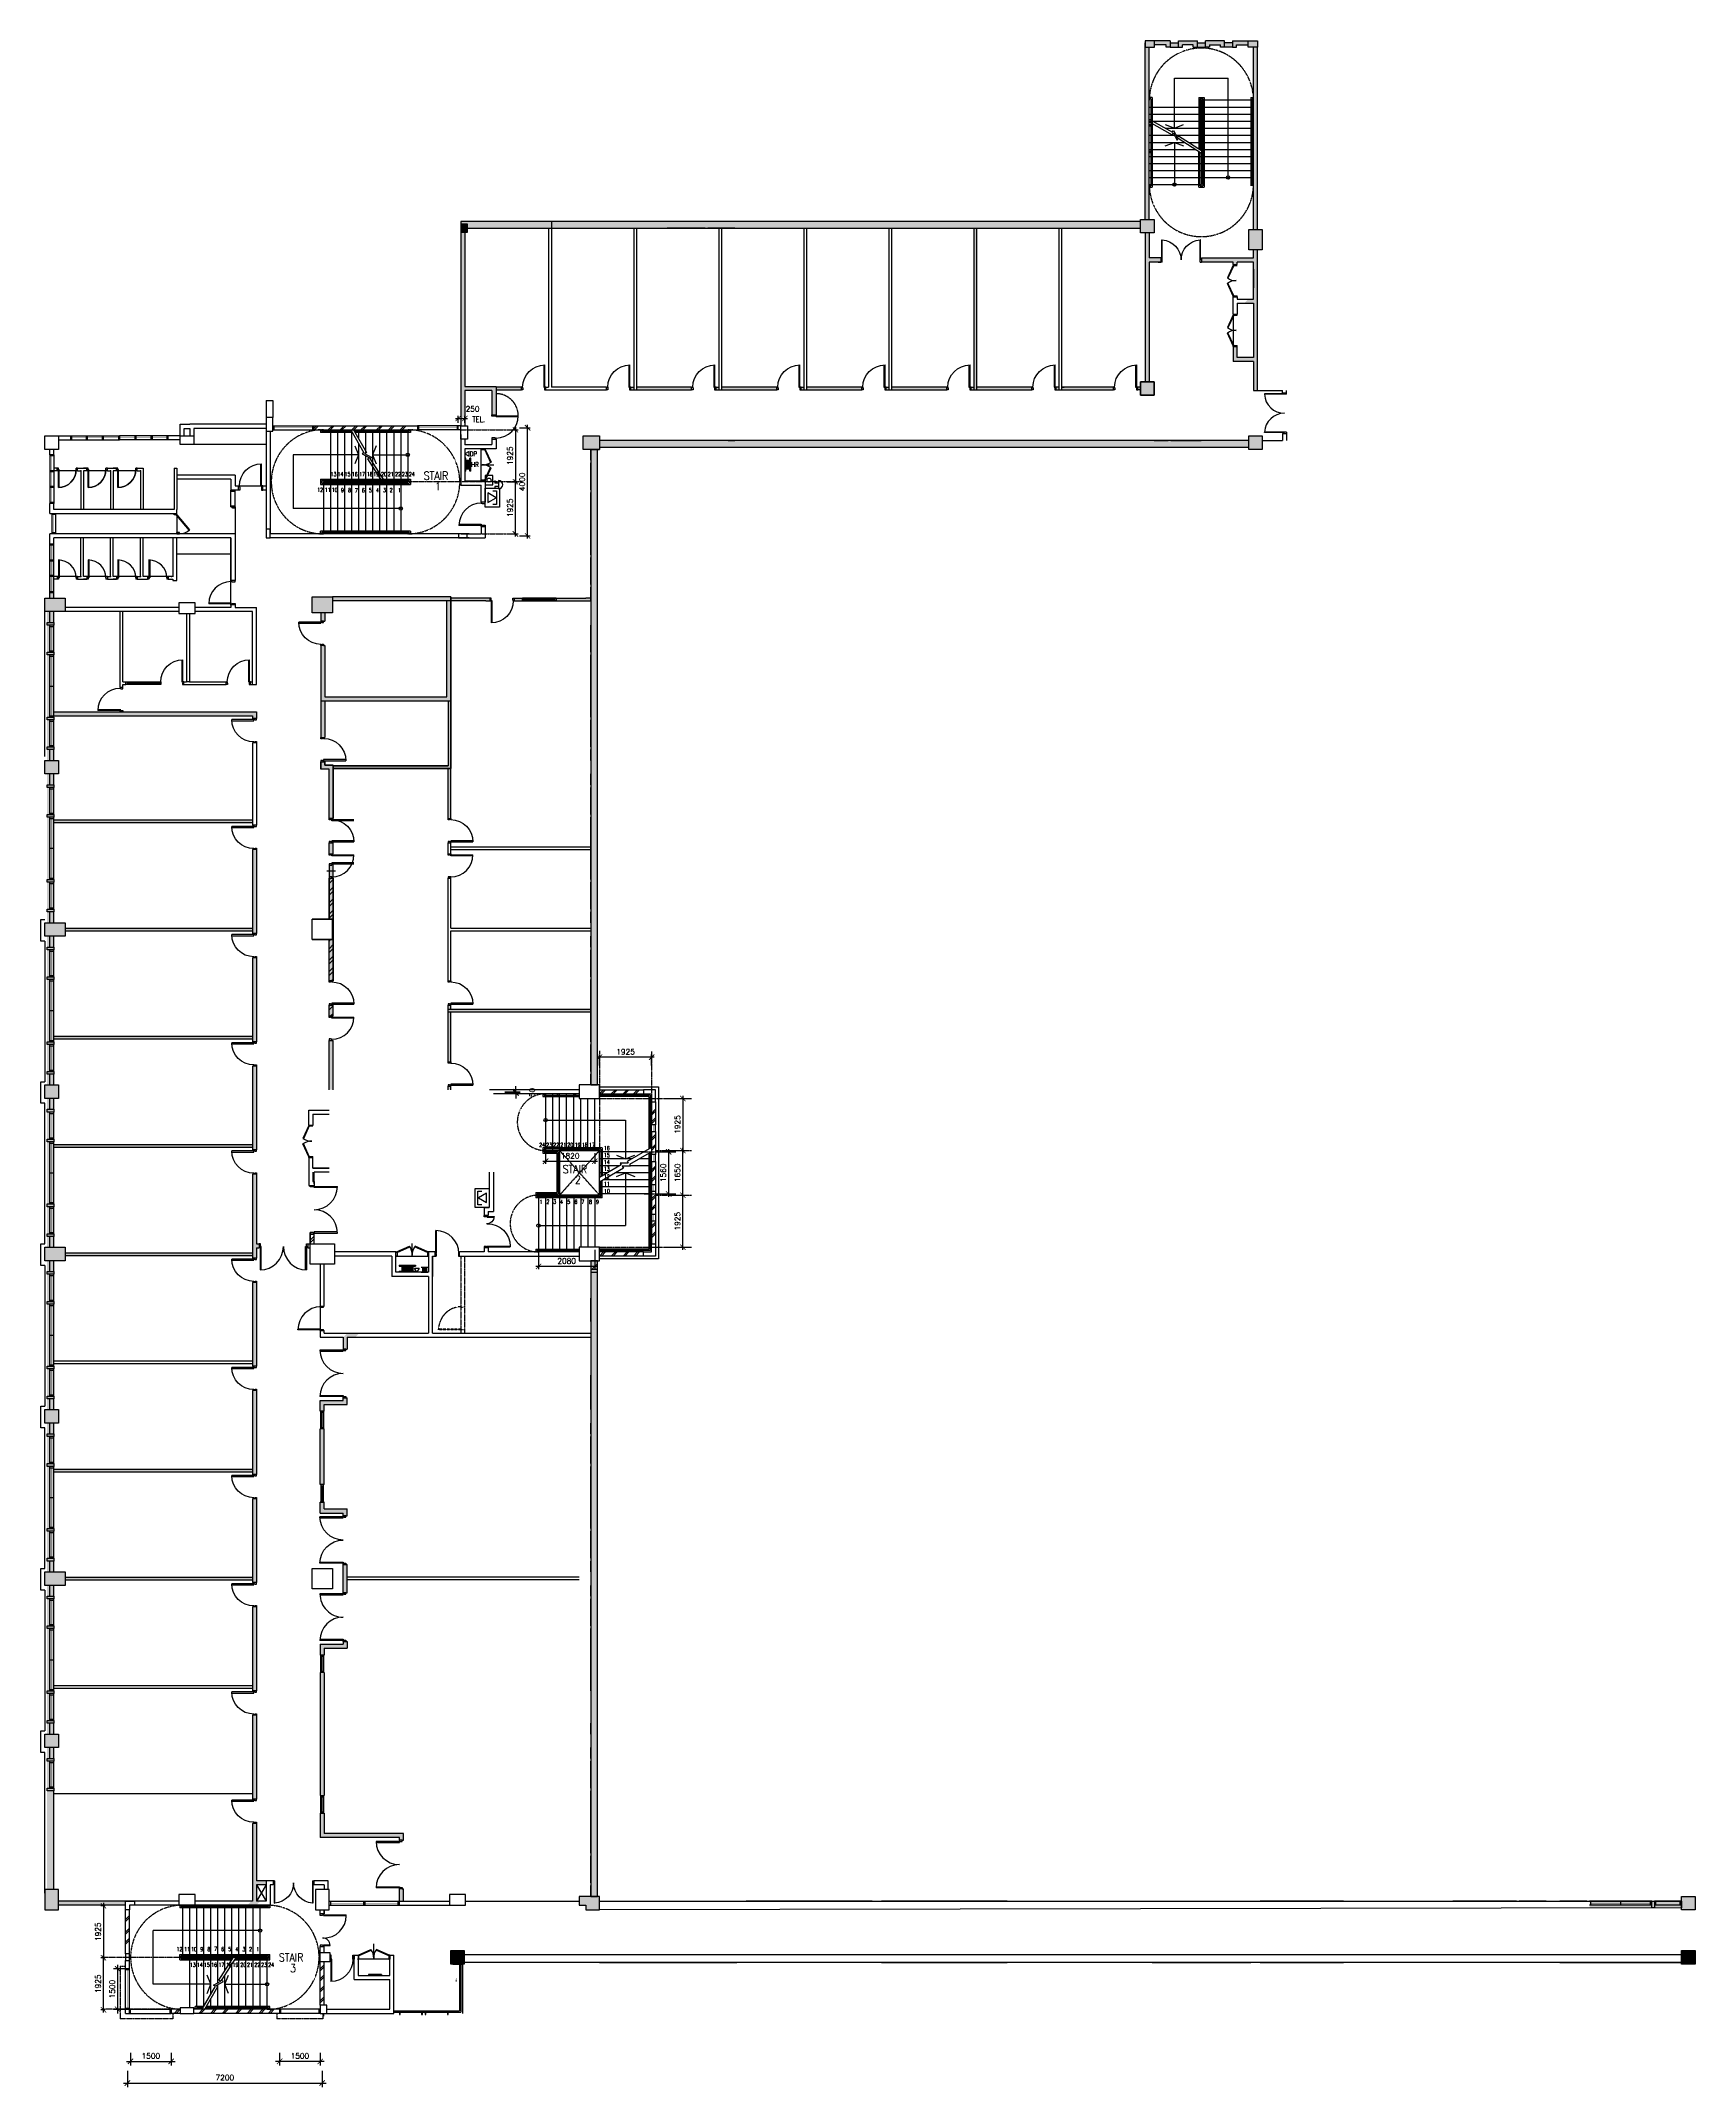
# Model space of a CAD drawing. Extents: x 2055088 to 5853062, y -2352335 to -769574.
# Drawn here: x 2055088 to 2116238, y -845223 to -769574 of the extents above; entities that cross this region are included whole.
import ezdxf

# ---------------------------------------------------------------- set-up
doc = ezdxf.new("R2010")
doc.units = 0
doc.header["$LTSCALE"] = 12
doc.header["$MEASUREMENT"] = 0
doc.header["$PDSIZE"] = -2
for name, pattern in [('DASHED2', [0.375, 0.25, -0.125]), ('HIDDEN', [0.375, 0.25, -0.125]), ('HIDDEN2', [0.1875, 0.125, -0.0625])]:
    doc.linetypes.add(name, pattern=pattern)
doc.layers.get('0').update_dxf_attribs({"linetype": 'CONTINUOUS'})
doc.layers.get('DEFPOINTS').update_dxf_attribs({"linetype": 'CONTINUOUS'})
for name, color, linetype in [('-FF', 240, 'CONTINUOUS'), ('COL', 3, 'CONTINUOUS'), ('DEMOLISH-WORKS', 8, 'DASHED2'), ('DIM', 7, 'CONTINUOUS'), ('DOOR', 5, 'CONTINUOUS'), ('DR', 7, 'CONTINUOUS'), ('extension', 1, 'CONTINUOUS'), ('FITT', 5, 'CONTINUOUS'), ('FLASH', 35, 'CONTINUOUS'), ('H', 1, 'CONTINUOUS'), ('hatch', 7, 'CONTINUOUS'), ('LINE', 7, 'CONTINUOUS'), ('partition', 7, 'CONTINUOUS'), ('PL', 5, 'CONTINUOUS'), ('rail', 1, 'CONTINUOUS'), ('stair', 7, 'CONTINUOUS'), ('T25', 7, 'CONTINUOUS'), ('T50', 4, 'CONTINUOUS'), ('TIMBER SKIRT', 1, 'CONTINUOUS'), ('WALL', 2, 'CONTINUOUS'), ('WIN', 5, 'CONTINUOUS')]:
    doc.layers.add(name, color=color, linetype=linetype)
doc.styles.add('ROMANS', font='romans')
doc.styles.get("Standard").update_dxf_attribs({"font": 'ROMANS.SHX'})
doc.dimstyles.new('STANDARD$0', dxfattribs={"dimscale": 0, "dimtxt": 8, "dimasz": 6, "dimexe": 1, "dimexo": 1, "dimgap": 3, "dimtad": 1, "dimdec": 0, "dimlfac": -1, "dimrnd": 1, "dimzin": 0, "dimdsep": 46, "dimtxsty": 'Standard', "dimcen": 0, "dimclrd": 5, "dimclre": 250, "dimadec": 0, "dimazin": 0, "dimtfac": 1, "dimtdec": 4, "dimtofl": 0, "dimtmove": 0, "dimatfit": 3, "dimfxl": 1, "dimtolj": 1, "dimtzin": 0, "dimarcsym": 0})

# ---------------------------------------------------------------- blocks, each defined once
blk = doc.blocks.new('D1500-1')
at = {"layer": 'DR'}
for p, q in [((38, 77), (38, 821)), ((38, 821), (50, 820)), ((50, 0), (50, 820)), ((1462, 821), (1450, 820)), ((1450, 0), (1450, 820)), ((1462, 77), (1462, 821)), ((38, 115), (0, 115)), ((50, 0), (0, 0)), ((50, 77), (38, 77)), ((1450, 77), (1462, 77)), ((1462, 115), (1500, 115)), ((1450, 0), (1500, 0))]:
    blk.add_line(p, q, dxfattribs=at)
for centre, start, end in [((5, 77), 0.02384, 86.52892), ((1495, 77), 93.47108, 179.97616)]:
    blk.add_arc(centre, 745, start, end, dxfattribs=at)
blk = doc.blocks.new('_ARCHTICK')
at = {"color": 0, "linetype": 'ByBlock', "const_width": 0.15}
blk.add_lwpolyline([(-0.5, -0.5), (0.5, 0.5)], dxfattribs=at)
blk = doc.blocks.new('*D29')
at = {"layer": 'DEFPOINTS', "color": 0, "transparency": 16777216}
for p in [(1648688, -783985), (1649092, -783985), (1648688, -787985)]:
    blk.add_point(p, dxfattribs=at)
at = {"layer": 'DIM', "color": 7, "lineweight": -2, "transparency": 16777216}
for p, q in [((1648788, -783985), (1649192, -783985)), ((1649092, -788085), (1649092, -783885)), ((1648788, -787985), (1649192, -787985))]:
    blk.add_line(p, q, dxfattribs=at)
at = {"layer": 'DIM', "color": 7, "lineweight": -2, "transparency": 16777216, "xscale": 200, "yscale": 200, "zscale": 200}
for p, rotation in [((1649092, -783985), 90), ((1649092, -787985), 270)]:
    blk.add_blockref('_ARCHTICK', p, dxfattribs=dict(at, rotation=rotation))
at = {"layer": 'DIM', "color": 7, "transparency": 16777216, "insert": (1648892, -785985), "char_height": 200, "attachment_point": 5, "rotation": 90, "style": 'ROMANS'}
blk.add_mtext('\\A1;4000', dxfattribs=at)
blk = doc.blocks.new('*D30')
at = {"layer": 'DEFPOINTS', "color": 0, "transparency": 16777216}
for p in [(1648238, -785985), (1648642, -785985), (1648238, -787910)]:
    blk.add_point(p, dxfattribs=at)
at = {"layer": 'DIM', "color": 7, "lineweight": -2, "transparency": 16777216}
for p, q in [((1648338, -785985), (1648742, -785985)), ((1648642, -788010), (1648642, -785885)), ((1648338, -787910), (1648742, -787910))]:
    blk.add_line(p, q, dxfattribs=at)
at = {"layer": 'DIM', "color": 7, "lineweight": -2, "transparency": 16777216, "xscale": 200, "yscale": 200, "zscale": 200}
for p, rotation in [((1648642, -785985), 90), ((1648642, -787910), 270)]:
    blk.add_blockref('_ARCHTICK', p, dxfattribs=dict(at, rotation=rotation))
at = {"layer": 'DIM', "color": 7, "transparency": 16777216, "insert": (1648442, -786948), "char_height": 200, "attachment_point": 5, "rotation": 90, "style": 'ROMANS'}
blk.add_mtext('\\A1;1925', dxfattribs=at)
blk = doc.blocks.new('*D31')
at = {"layer": 'DEFPOINTS', "color": 0, "transparency": 16777216}
for p in [(1648238, -784060), (1648238, -785985), (1648642, -785985)]:
    blk.add_point(p, dxfattribs=at)
at = {"layer": 'DIM', "color": 7, "lineweight": -2, "transparency": 16777216}
for p, q in [((1648338, -784060), (1648742, -784060)), ((1648642, -783960), (1648642, -786085)), ((1648338, -785985), (1648742, -785985))]:
    blk.add_line(p, q, dxfattribs=at)
at = {"layer": 'DIM', "color": 7, "lineweight": -2, "transparency": 16777216, "xscale": 200, "yscale": 200, "zscale": 200}
for p, rotation in [((1648642, -784060), 90), ((1648642, -785985), 270)]:
    blk.add_blockref('_ARCHTICK', p, dxfattribs=dict(at, rotation=rotation))
at = {"layer": 'DIM', "color": 7, "transparency": 16777216, "insert": (1648442, -785023), "char_height": 200, "attachment_point": 5, "rotation": 90, "style": 'ROMANS'}
blk.add_mtext('\\A1;1925', dxfattribs=at)
blk = doc.blocks.new('*D32')
at = {"layer": 'DEFPOINTS', "color": 0, "transparency": 16777216}
for p in [(1646776, -783641), (1646526, -783910), (1646776, -783910)]:
    blk.add_point(p, dxfattribs=at)
at = {"layer": 'DIM', "color": 7, "lineweight": -2, "transparency": 16777216}
for p, q in [((1646426, -783641), (1646876, -783641)), ((1646526, -783810), (1646526, -783541)), ((1646776, -783810), (1646776, -783541))]:
    blk.add_line(p, q, dxfattribs=at)
at = {"layer": 'DIM', "color": 7, "lineweight": -2, "transparency": 16777216, "xscale": 200, "yscale": 200, "zscale": 200, "rotation": 180}
blk.add_blockref('_ARCHTICK', (1646526, -783641), dxfattribs=at)
at = {"layer": 'DIM', "color": 7, "lineweight": -2, "transparency": 16777216, "xscale": 200, "yscale": 200, "zscale": 200}
blk.add_blockref('_ARCHTICK', (1646776, -783641), dxfattribs=at)
at = {"layer": 'DIM', "color": 7, "transparency": 16777216, "insert": (1647059, -783291), "char_height": 200, "attachment_point": 5, "style": 'ROMANS'}
blk.add_mtext('\\A1;250', dxfattribs=at)
blk = doc.blocks.new('*D53')
at = {"layer": 'DEFPOINTS', "color": 0, "transparency": 16777216}
for p in [(1632530, -869090), (1632371, -871015), (1632530, -871015)]:
    blk.add_point(p, dxfattribs=at)
at = {"layer": 'stair', "color": 7, "lineweight": -2, "transparency": 16777216}
for p, q in [((1632430, -869090), (1632271, -869090)), ((1632371, -868990), (1632371, -871115)), ((1632430, -871015), (1632271, -871015))]:
    blk.add_line(p, q, dxfattribs=at)
at = {"layer": 'stair', "color": 7, "lineweight": -2, "transparency": 16777216, "xscale": 200, "yscale": 200, "zscale": 200}
for p, rotation in [((1632371, -869090), 90), ((1632371, -871015), 270)]:
    blk.add_blockref('_ARCHTICK', p, dxfattribs=dict(at, rotation=rotation))
at = {"layer": 'stair', "color": 7, "transparency": 16777216, "insert": (1632171, -870052), "char_height": 200, "attachment_point": 5, "rotation": 90, "style": 'ROMANS'}
blk.add_mtext('\\A1;1925', dxfattribs=at)
blk = doc.blocks.new('*D54')
at = {"layer": 'DEFPOINTS', "color": 0, "transparency": 16777216}
for p in [(1632371, -871015), (1632530, -871015), (1632530, -872940)]:
    blk.add_point(p, dxfattribs=at)
at = {"layer": 'stair', "color": 7, "lineweight": -2, "transparency": 16777216}
for p, q in [((1632430, -871015), (1632271, -871015)), ((1632371, -873040), (1632371, -870915)), ((1632430, -872940), (1632271, -872940))]:
    blk.add_line(p, q, dxfattribs=at)
at = {"layer": 'stair', "color": 7, "lineweight": -2, "transparency": 16777216, "xscale": 200, "yscale": 200, "zscale": 200}
for p, rotation in [((1632371, -871015), 90), ((1632371, -872940), 270)]:
    blk.add_blockref('_ARCHTICK', p, dxfattribs=dict(at, rotation=rotation))
at = {"layer": 'stair', "color": 7, "transparency": 16777216, "insert": (1632171, -871977), "char_height": 200, "attachment_point": 5, "rotation": 90, "style": 'ROMANS'}
blk.add_mtext('\\A1;1925', dxfattribs=at)
blk = doc.blocks.new('*D55')
at = {"layer": 'DEFPOINTS', "color": 0, "linetype": 'Continuous', "transparency": 16777216}
for p in [(1638885, -874385), (1640385, -874385), (1638885, -874845)]:
    blk.add_point(p, dxfattribs=at)
at = {"layer": 'WIN', "color": 7, "linetype": 'Continuous', "lineweight": -2, "transparency": 16777216}
for p, q in [((1640535, -874845), (1638735, -874845)), ((1638885, -874535), (1638885, -874995)), ((1640385, -874535), (1640385, -874995))]:
    blk.add_line(p, q, dxfattribs=at)
at = {"layer": 'WIN', "color": 7, "linetype": 'Continuous', "lineweight": -2, "transparency": 16777216, "xscale": 200, "yscale": 200, "zscale": 200, "rotation": 180}
blk.add_blockref('_ARCHTICK', (1638885, -874845), dxfattribs=at)
at = {"layer": 'WIN', "color": 7, "linetype": 'Continuous', "lineweight": -2, "transparency": 16777216, "xscale": 200, "yscale": 200, "zscale": 200}
blk.add_blockref('_ARCHTICK', (1640385, -874845), dxfattribs=at)
at = {"layer": 'WIN', "color": 7, "linetype": 'Continuous', "transparency": 16777216, "insert": (1639635, -874645), "char_height": 200, "attachment_point": 5, "style": 'ROMANS'}
blk.add_mtext('\\A1;1500', dxfattribs=at)
blk = doc.blocks.new('*D56')
at = {"layer": 'DEFPOINTS', "color": 0, "linetype": 'Continuous', "transparency": 16777216}
for p in [(1633373, -874385), (1634873, -874385), (1634873, -874845)]:
    blk.add_point(p, dxfattribs=at)
at = {"layer": 'WIN', "color": 7, "linetype": 'Continuous', "lineweight": -2, "transparency": 16777216}
for p, q in [((1633223, -874845), (1635023, -874845)), ((1633373, -874535), (1633373, -874995)), ((1634873, -874535), (1634873, -874995))]:
    blk.add_line(p, q, dxfattribs=at)
at = {"layer": 'WIN', "color": 7, "linetype": 'Continuous', "lineweight": -2, "transparency": 16777216, "xscale": 200, "yscale": 200, "zscale": 200, "rotation": 180}
blk.add_blockref('_ARCHTICK', (1633373, -874845), dxfattribs=at)
at = {"layer": 'WIN', "color": 7, "linetype": 'Continuous', "lineweight": -2, "transparency": 16777216, "xscale": 200, "yscale": 200, "zscale": 200}
blk.add_blockref('_ARCHTICK', (1634873, -874845), dxfattribs=at)
at = {"layer": 'WIN', "color": 7, "linetype": 'Continuous', "transparency": 16777216, "insert": (1634123, -874645), "char_height": 200, "attachment_point": 5, "style": 'ROMANS'}
blk.add_mtext('\\A1;1500', dxfattribs=at)
blk = doc.blocks.new('*D57')
at = {"layer": 'DEFPOINTS', "color": 0, "linetype": 'Continuous', "transparency": 16777216}
for p in [(1633345, -871422), (1632896, -872922), (1633345, -872922)]:
    blk.add_point(p, dxfattribs=at)
at = {"layer": 'WIN', "color": 7, "linetype": 'Continuous', "lineweight": -2, "transparency": 16777216}
for p, q in [((1633195, -871422), (1632746, -871422)), ((1632896, -871272), (1632896, -873072)), ((1633195, -872922), (1632746, -872922))]:
    blk.add_line(p, q, dxfattribs=at)
at = {"layer": 'WIN', "color": 7, "linetype": 'Continuous', "lineweight": -2, "transparency": 16777216, "xscale": 200, "yscale": 200, "zscale": 200}
for p, rotation in [((1632896, -871422), 90), ((1632896, -872922), 270)]:
    blk.add_blockref('_ARCHTICK', p, dxfattribs=dict(at, rotation=rotation))
at = {"layer": 'WIN', "color": 7, "linetype": 'Continuous', "transparency": 16777216, "insert": (1632696, -872172), "char_height": 200, "attachment_point": 5, "rotation": 90, "style": 'ROMANS'}
blk.add_mtext('\\A1;1500', dxfattribs=at)
blk = doc.blocks.new('*D58')
at = {"layer": 'DEFPOINTS', "color": 0, "transparency": 16777216}
for p in [(1633258, -875044), (1640458, -875044), (1640458, -875646)]:
    blk.add_point(p, dxfattribs=at)
at = {"layer": 'DIM', "color": 7, "lineweight": -2, "transparency": 16777216}
for p, q in [((1633258, -875194), (1633258, -875796)), ((1640458, -875194), (1640458, -875796)), ((1633108, -875646), (1640608, -875646))]:
    blk.add_line(p, q, dxfattribs=at)
at = {"layer": 'DIM', "color": 7, "lineweight": -2, "transparency": 16777216, "xscale": 200, "yscale": 200, "zscale": 200, "rotation": 180}
blk.add_blockref('_ARCHTICK', (1633258, -875646), dxfattribs=at)
at = {"layer": 'DIM', "color": 7, "lineweight": -2, "transparency": 16777216, "xscale": 200, "yscale": 200, "zscale": 200}
blk.add_blockref('_ARCHTICK', (1640458, -875646), dxfattribs=at)
at = {"layer": 'DIM', "color": 7, "transparency": 16777216, "insert": (1636858, -875446), "char_height": 200, "attachment_point": 5, "style": 'ROMANS'}
blk.add_mtext('\\A1;7200', dxfattribs=at)
blk = doc.blocks.new('DR-900-B')
at = {"layer": 'DR'}
for p, q in [((0, 900), (-150, 900)), ((-150, 900), (-150, 860)), ((-150, 860), (-110, 860)), ((-110, 860), (-110, 850)), ((-110, 850), (0, 850)), ((0, 850), (0, 900)), ((-150, 40), (-970, 40)), ((-969, 80), (-150, 80)), ((-150, 80), (-150, 40)), ((-150, 40), (-110, 40)), ((-150, 0), (-150, 40)), ((0, 0), (-150, 0)), ((-110, 50), (0, 50)), ((-110, 40), (-110, 50)), ((0, 50), (0, 0))]:
    blk.add_line(p, q, dxfattribs=at)
blk.add_arc((-150, 40), 820, 90, 180, dxfattribs=at)
blk = doc.blocks.new('d900-1b1')
at = {"layer": 'DR'}
for p, q in [((40, 100), (40, 920)), ((80, 919), (80, 100)), ((0, 0), (0, 100)), ((0, 100), (40, 100)), ((50, 0), (0, 0)), ((80, 100), (40, 100)), ((40, 100), (40, 60)), ((40, 60), (50, 60)), ((50, 60), (50, 0)), ((860, 60), (850, 60)), ((850, 60), (850, 0)), ((850, 0), (900, 0)), ((860, 100), (860, 60)), ((900, 100), (860, 100)), ((900, 0), (900, 100))]:
    blk.add_line(p, q, dxfattribs=at)
blk.add_arc((40, 100), 820, 0, 90, dxfattribs=at)
blk = doc.blocks.new('D1200')
at = {"layer": 'DR', "color": 7}
for p, q in [((37, 115), (37, 965)), ((62, 115), (62, 965)), ((0, 115), (37, 115)), ((37, 115), (37, 90)), ((62, 115), (37, 115)), ((37, 90), (50, 90)), ((50, 90), (50, 0)), ((1138, 115), (1138, 364)), ((1138, 115), (1163, 115)), ((1150, 90), (1150, 0)), ((1150, 90), (1163, 90)), ((1163, 115), (1163, 365)), ((1163, 115), (1163, 90)), ((1163, 115), (1200, 115))]:
    blk.add_line(p, q, dxfattribs=at)
blk.add_arc((1163, 90), 275, 90, 180, dxfattribs=at)
at = {"layer": 'WIN', "color": 7}
for p, q in [((62, 965), (37, 965)), ((62, 965), (62, 965)), ((50, 0), (0, 0)), ((1150, 0), (1200, 0))]:
    blk.add_line(p, q, dxfattribs=at)
blk.add_arc((50, 125), 840, 359.3227, 89.14705, dxfattribs=at)
blk = doc.blocks.new('sb 760MM')
at = {"layer": '-FF', "linetype": 'Continuous'}
blk.add_point((1848159, -783387), dxfattribs=at)
at = {"layer": 'DR', "color": 1}
for p, q in [((1847329, -782777), (1847329, -783487)), ((1847354, -782777), (1847354, -783437)), ((1847279, -783387), (1847279, -783487)), ((1847329, -783387), (1847279, -783387)), ((1847329, -783487), (1847279, -783487)), ((1847329, -783387), (1847329, -783487)), ((1847989, -783387), (1847329, -783387)), ((1847329, -783437), (1847354, -783437)), ((1848039, -783387), (1847989, -783387)), ((1847989, -783387), (1847989, -783487)), ((1848039, -783487), (1847989, -783487)), ((1848039, -783387), (1848039, -783487))]:
    blk.add_line(p, q, dxfattribs=at)
blk.add_arc((1847329, -783437), 660, 0, 90, dxfattribs=at)
blk = doc.blocks.new('FG')
at = {"layer": 'LINE', "linetype": 'Continuous'}
for points in [[(0, 0), (50, 0), (50, 100), (0, 100)], [(600, 0), (650, 0), (650, 100), (600, 100)]]:
    blk.add_lwpolyline(points, close=True, dxfattribs=at)
at = {"layer": 'LINE', "color": 5, "linetype": 'Continuous'}
for points in [[(600, 100), (50, 100)], [(50, 0), (600, 0)]]:
    blk.add_lwpolyline(points, dxfattribs=at)
at = {"layer": 'LINE', "color": 1, "linetype": 'Continuous'}
blk.add_lwpolyline([(50, 50), (600, 50)], dxfattribs=at)
blk = doc.blocks.new('*D38')
at = {"layer": 'DEFPOINTS', "color": 0, "transparency": 16777216}
for p in [(2789953, -822492), (2792033, -822492), (2789953, -823199)]:
    blk.add_point(p, dxfattribs=at)
at = {"layer": 'stair', "color": 7, "lineweight": -2, "transparency": 16777216}
for p, q in [((2789953, -822592), (2789953, -823299)), ((2792033, -822592), (2792033, -823299)), ((2792133, -823199), (2789853, -823199))]:
    blk.add_line(p, q, dxfattribs=at)
at = {"layer": 'stair', "color": 7, "lineweight": -2, "transparency": 16777216, "xscale": 200, "yscale": 200, "zscale": 200, "rotation": 180}
blk.add_blockref('_ARCHTICK', (2789953, -823199), dxfattribs=at)
at = {"layer": 'stair', "color": 7, "lineweight": -2, "transparency": 16777216, "xscale": 200, "yscale": 200, "zscale": 200}
blk.add_blockref('_ARCHTICK', (2792033, -823199), dxfattribs=at)
at = {"layer": 'stair', "color": 7, "transparency": 16777216, "insert": (2790993, -822999), "char_height": 200, "attachment_point": 5, "style": 'ROMANS'}
blk.add_mtext('\\A1;2080', dxfattribs=at)
blk = doc.blocks.new('*D33')
at = {"color": 7, "lineweight": -2, "transparency": 16777216}
for p, q in [((2794799, -816992), (2795390, -816992)), ((2795290, -816892), (2795290, -819017)), ((2794799, -818917), (2795390, -818917))]:
    blk.add_line(p, q, dxfattribs=at)
at = {"layer": 'DEFPOINTS', "color": 0, "transparency": 16777216}
for p in [(2794699, -816992), (2794699, -818917), (2795290, -818917)]:
    blk.add_point(p, dxfattribs=at)
at = {"color": 7, "lineweight": -2, "transparency": 16777216, "xscale": 200, "yscale": 200, "zscale": 200}
for p, rotation in [((2795290, -816992), 90), ((2795290, -818917), 270)]:
    blk.add_blockref('_ARCHTICK', p, dxfattribs=dict(at, rotation=rotation))
at = {"color": 7, "transparency": 16777216, "insert": (2795090, -817954), "char_height": 200, "attachment_point": 5, "rotation": 90, "style": 'ROMANS'}
blk.add_mtext('\\A1;1925', dxfattribs=at)
blk = doc.blocks.new('*D34')
at = {"color": 7, "lineweight": -2, "transparency": 16777216}
for p, q in [((2794233, -815464), (2792108, -815464)), ((2792208, -815772), (2792208, -815364)), ((2794133, -815772), (2794133, -815364))]:
    blk.add_line(p, q, dxfattribs=at)
at = {"layer": 'DEFPOINTS', "color": 0, "transparency": 16777216}
for p in [(2792208, -815464), (2792208, -815872), (2794133, -815872)]:
    blk.add_point(p, dxfattribs=at)
at = {"color": 7, "lineweight": -2, "transparency": 16777216, "xscale": 200, "yscale": 200, "zscale": 200, "rotation": 180}
blk.add_blockref('_ARCHTICK', (2792208, -815464), dxfattribs=at)
at = {"color": 7, "lineweight": -2, "transparency": 16777216, "xscale": 200, "yscale": 200, "zscale": 200}
blk.add_blockref('_ARCHTICK', (2794133, -815464), dxfattribs=at)
at = {"color": 7, "transparency": 16777216, "insert": (2793170, -815264), "char_height": 200, "attachment_point": 5, "style": 'ROMANS'}
blk.add_mtext('\\A1;1925', dxfattribs=at)
blk = doc.blocks.new('*D35')
at = {"color": 7, "lineweight": -2, "transparency": 16777216}
for p, q in [((2794799, -820567), (2795390, -820567)), ((2795290, -822592), (2795290, -820467)), ((2794799, -822492), (2795390, -822492))]:
    blk.add_line(p, q, dxfattribs=at)
at = {"layer": 'DEFPOINTS', "color": 0, "transparency": 16777216}
for p in [(2794699, -820567), (2795290, -820567), (2794699, -822492)]:
    blk.add_point(p, dxfattribs=at)
at = {"color": 7, "lineweight": -2, "transparency": 16777216, "xscale": 200, "yscale": 200, "zscale": 200}
for p, rotation in [((2795290, -820567), 90), ((2795290, -822492), 270)]:
    blk.add_blockref('_ARCHTICK', p, dxfattribs=dict(at, rotation=rotation))
at = {"color": 7, "transparency": 16777216, "insert": (2795090, -821529), "char_height": 200, "attachment_point": 5, "rotation": 90, "style": 'ROMANS'}
blk.add_mtext('\\A1;1925', dxfattribs=at)
blk = doc.blocks.new('*D36')
at = {"color": 7, "lineweight": -2, "transparency": 16777216}
for p, q in [((2794799, -818917), (2795390, -818917)), ((2795290, -820667), (2795290, -818817)), ((2794799, -820567), (2795390, -820567))]:
    blk.add_line(p, q, dxfattribs=at)
at = {"layer": 'DEFPOINTS', "color": 0, "transparency": 16777216}
for p in [(2794699, -818917), (2795290, -818917), (2794699, -820567)]:
    blk.add_point(p, dxfattribs=at)
at = {"color": 7, "lineweight": -2, "transparency": 16777216, "xscale": 200, "yscale": 200, "zscale": 200}
for p, rotation in [((2795290, -818917), 90), ((2795290, -820567), 270)]:
    blk.add_blockref('_ARCHTICK', p, dxfattribs=dict(at, rotation=rotation))
at = {"color": 7, "transparency": 16777216, "insert": (2795090, -819742), "char_height": 200, "attachment_point": 5, "rotation": 90, "style": 'ROMANS'}
blk.add_mtext('\\A1;1650', dxfattribs=at)
blk = doc.blocks.new('*D37')
at = {"color": 7, "lineweight": -2, "transparency": 16777216}
for p, q in [((2794506, -818962), (2794863, -818962)), ((2794763, -818862), (2794763, -820622)), ((2794506, -820522), (2794863, -820522))]:
    blk.add_line(p, q, dxfattribs=at)
at = {"layer": 'DEFPOINTS', "color": 0, "transparency": 16777216}
for p in [(2794406, -818962), (2794406, -820522), (2794763, -820522)]:
    blk.add_point(p, dxfattribs=at)
at = {"color": 7, "lineweight": -2, "transparency": 16777216, "xscale": 200, "yscale": 200, "zscale": 200}
for p, rotation in [((2794763, -818962), 90), ((2794763, -820522), 270)]:
    blk.add_blockref('_ARCHTICK', p, dxfattribs=dict(at, rotation=rotation))
at = {"color": 7, "transparency": 16777216, "insert": (2794563, -819742), "char_height": 200, "attachment_point": 5, "rotation": 90, "style": 'ROMANS'}
blk.add_mtext('\\A1;1560', dxfattribs=at)
blk = doc.blocks.new('*D39')
at = {"layer": 'DEFPOINTS', "color": 0, "transparency": 16777216}
for p in [(2790213, -818917), (2792033, -818917), (2792033, -819312)]:
    blk.add_point(p, dxfattribs=at)
at = {"layer": 'stair', "color": 7, "lineweight": -2, "transparency": 16777216}
for p, q in [((2790213, -819017), (2790213, -819412)), ((2792033, -819017), (2792033, -819412)), ((2790113, -819312), (2792133, -819312))]:
    blk.add_line(p, q, dxfattribs=at)
at = {"layer": 'stair', "color": 7, "lineweight": -2, "transparency": 16777216, "xscale": 200, "yscale": 200, "zscale": 200, "rotation": 180}
blk.add_blockref('_ARCHTICK', (2790213, -819312), dxfattribs=at)
at = {"layer": 'stair', "color": 7, "lineweight": -2, "transparency": 16777216, "xscale": 200, "yscale": 200, "zscale": 200}
blk.add_blockref('_ARCHTICK', (2792033, -819312), dxfattribs=at)
at = {"layer": 'stair', "color": 7, "transparency": 16777216, "insert": (2791123, -819112), "char_height": 200, "attachment_point": 5, "style": 'ROMANS'}
blk.add_mtext('\\A1;1820', dxfattribs=at)
blk = doc.blocks.new('D1800-A')
at = {"layer": 'DR'}
for p, q in [((0, 0), (100, 0)), ((0, -50), (0, 0)), ((100, 0), (100, -40)), ((60, -50), (0, -50)), ((100, -40), (60, -40)), ((60, -40), (60, -50)), ((100, -40), (960, -40)), ((100, -80), (100, -40)), ((959, -80), (100, -80)), ((60, -1750), (0, -1750)), ((0, -1750), (0, -1800)), ((0, -1800), (100, -1800)), ((60, -1760), (60, -1750)), ((100, -1760), (60, -1760)), ((959, -1720), (100, -1720)), ((100, -1720), (100, -1760)), ((100, -1760), (960, -1760)), ((100, -1800), (100, -1760))]:
    blk.add_line(p, q, dxfattribs=at)
for centre, start, end in [((100, -40), 270.00007, 0), ((100, -1760), 0, 90)]:
    blk.add_arc(centre, 860, start, end, dxfattribs=at)
blk = doc.blocks.new('DR900')
at = {"layer": 'DR', "color": 7}
for p, q in [((25, 940), (50, 940)), ((25, 115), (25, 940)), ((50, 115), (50, 940)), ((0, 115), (25, 115)), ((0, 0), (38, 0)), ((50, 115), (25, 115)), ((25, 115), (25, 90)), ((25, 90), (38, 90)), ((38, 90), (38, 0)), ((862, 90), (875, 90)), ((862, 90), (862, 0)), ((862, 0), (900, 0)), ((875, 115), (900, 115)), ((875, 115), (875, 90))]:
    blk.add_line(p, q, dxfattribs=at)
blk.add_arc((25, 90), 850, 0, 90, dxfattribs=at)
blk = doc.blocks.new('FD2')
at = {"layer": 'LINE', "linetype": 'Continuous'}
for points in [[(100, 1200), (100, 1250), (0, 1250), (0, 1200)], [(100, 0), (100, 50), (0, 50), (0, 0)]]:
    blk.add_lwpolyline(points, close=True, dxfattribs=at)
at = {"layer": 'LINE', "color": 5, "linetype": 'Continuous'}
for points in [[(0, 1200), (0, 50)], [(100, 50), (100, 1200)]]:
    blk.add_lwpolyline(points, dxfattribs=at)
at = {"layer": 'LINE', "color": 1, "linetype": 'Continuous'}
blk.add_lwpolyline([(50, 50), (50, 1200)], dxfattribs=at)
blk = doc.blocks.new('FG2')
at = {"layer": 'LINE', "linetype": 'Continuous', "xscale": -1, "rotation": 180}
blk.add_blockref('FD2', (0, 0), dxfattribs=at)
blk = doc.blocks.new('*D635')
at = {"layer": 'DEFPOINTS', "color": 0, "linetype": 'Continuous', "transparency": 16777216}
for p in [(2072088, -808424), (2072088, -808474), (2072649, -808424)]:
    blk.add_point(p, dxfattribs=at)
at = {"layer": 'FITT', "color": 7, "linetype": 'Continuous', "lineweight": -2, "transparency": 16777216}
for p, q in [((2072238, -808424), (2072799, -808424)), ((2072238, -808474), (2072799, -808474)), ((2072649, -808424), (2072649, -808224)), ((2072649, -808474), (2072649, -808674))]:
    blk.add_line(p, q, dxfattribs=at)
at = {"layer": 'FITT', "color": 7, "linetype": 'Continuous', "lineweight": -2, "transparency": 16777216, "xscale": 200, "yscale": 200, "zscale": 200}
for p, rotation in [((2072649, -808424), 270), ((2072649, -808474), 90)]:
    blk.add_blockref('_ARCHTICK', p, dxfattribs=dict(at, rotation=rotation))
at = {"layer": 'FITT', "color": 7, "linetype": 'Continuous', "transparency": 16777216, "insert": (2073249, -808449), "char_height": 200, "attachment_point": 5, "rotation": 90, "style": 'ROMANS'}
blk.add_mtext('\\A1;50', dxfattribs=at)
blk = doc.blocks.new('DR-1800-B')
at = {"layer": 'DR'}
for p, q in [((-50, 0), (0, 0)), ((0, 0), (0, -150)), ((-1800, 0), (-1800, -150)), ((-1750, 0), (-1800, 0)), ((-1800, -150), (-1760, -150)), ((-1760, -150), (-1760, -110)), ((-1760, -110), (-1750, -110)), ((-1760, -150), (-1760, -1010)), ((-1720, -150), (-1760, -150)), ((-1750, -110), (-1750, 0)), ((-1720, -1009), (-1720, -150)), ((-80, -1009), (-80, -150)), ((-80, -150), (-40, -150)), ((-50, -110), (-50, 0)), ((-40, -110), (-50, -110)), ((-40, -150), (-40, -110)), ((-40, -150), (-40, -1010)), ((0, -150), (-40, -150))]:
    blk.add_line(p, q, dxfattribs=at)
for centre, start, end in [((-1760, -150), 270, 0), ((-40, -150), 180.00007, 270)]:
    blk.add_arc(centre, 860, start, end, dxfattribs=at)
blk = doc.blocks.new('A$C6F90080D')
at = {"layer": 'hatch', "color": 1}
for p, q in [((0, 139), (150, 289)), ((0, 33), (150, 183))]:
    blk.add_line(p, q, dxfattribs=at)
at = {"layer": 'WALL'}
for p, q in [((-50, 3197), (-50, 2162)), ((100, 2646), (100, 2312)), ((100, 2312), (150, 2312)), ((150, 2312), (150, 2162)), ((-50, 2162), (0, 2162)), ((0, 362), (0, 0)), ((150, 0), (150, 362))]:
    blk.add_line(p, q, dxfattribs=at)
at = {"layer": 'stair', "rotation": 90}
blk.add_blockref('DR-1800-B', (0, 2162), dxfattribs=at)
blk = doc.blocks.new('FIREMAN INTERCOM')
at = {"layer": '-FF', "color": 3, "ltscale": 10}
for p, q in [((-350, 522), (350, 522)), ((-350, 0), (-350, 522)), ((350, 0), (-350, 0)), ((350, 522), (350, 0))]:
    blk.add_line(p, q, dxfattribs=at)
at = {"layer": '-FF', "ltscale": 10}
for p, q in [((-254, 281), (-254, 422)), ((-254, 422), (251, 422)), ((-1, 402), (-176, 100)), ((-176, 100), (173, 100)), ((173, 100), (-1, 402)), ((251, 422), (251, 281))]:
    blk.add_line(p, q, dxfattribs=at)
blk = doc.blocks.new('BREAK GLASS')
at = {"layer": '-FF'}
blk.add_lwpolyline([(-175, 281), (-175, 0), (175, 0), (175, 281)], close=True, dxfattribs=at)
blk.add_circle((2, 140), 73.3, dxfattribs=at)
blk = doc.blocks.new('ALARM BELL')
at = {"layer": '-FF'}
for p, q in [((-159, 140), (153, 140)), ((-156, 0), (-60, 0)), ((-60, 140), (-60, 0)), ((60, 140), (60, 0)), ((60, 0), (152, 0))]:
    blk.add_line(p, q, dxfattribs=at)
blk.add_arc((-3, 135), 156, 1.85513, 178.14487, dxfattribs=at)
blk = doc.blocks.new('AMSTR2-E')
at = {"layer": 'hatch', "color": 1}
for p, q in [((1643.1, -150), (1793.1, 0)), ((1714.8, -150), (1864.8, 0)), ((2223.5, -150), (2373.5, 0)), ((2295.1, -150), (2445.1, 0)), ((2657.5, -150), (2807.5, 0)), ((2729.1, -150), (2879.1, 0)), ((3090.4, -150), (3240.4, 0)), ((3162, -150), (3312, 0)), ((3431.1, -150), (3581.1, 0)), ((3502.8, -150), (3652.8, 0)), ((4011.5, -150), (4161.5, 0)), ((4083.1, -150), (4233.1, 0)), ((4445.5, -150), (4595.5, 0)), ((4517.1, -150), (4667.1, 0)), ((4878.4, -150), (5028.4, 0)), ((4950, -150), (5100, 0))]:
    blk.add_line(p, q, dxfattribs=at)
at = {"layer": 'stair', "color": 193}
for p, q in [((1940, -150), (1940, -250)), ((3111.1, -250), (1940, -250)), ((1990, -150), (1990, -200)), ((3082.6, -200), (1990, -200)), ((2951.7, -200), (2951.7, -150)), ((3001.7, -200), (3001.7, -150)), ((5210, -200), (3183.1, -200)), ((5260, -250), (3211.7, -250)), ((3938.3, -200), (3938.3, -150)), ((3988.3, -200), (3988.3, -150)), ((5210, -150), (5210, -200)), ((5260, -150), (5260, -250)), ((1940, -1975), (5260, -1975)), ((1940, -1975), (1940, -2175)), ((1940, -2175), (5260, -2175)), ((1990, -2025), (5210, -2025)), ((1990, -2025), (1990, -2125)), ((1990, -2125), (5210, -2125)), ((3864.3, -2025), (3862.2, -2025)), ((5210, -2025), (5210, -2125)), ((5260, -1975), (5260, -2175)), ((1940, -4000), (1940, -3900)), ((5260, -3900), (1940, -3900)), ((1990, -4000), (1990, -3950)), ((5210, -3950), (1990, -3950)), ((2951.7, -3950), (2951.7, -4000)), ((3001.7, -3950), (3001.7, -4000)), ((3938.3, -3950), (3938.3, -4000)), ((3988.3, -3950), (3988.3, -4000)), ((5210, -3950), (5210, -4000)), ((5260, -3900), (5260, -4000))]:
    blk.add_line(p, q, dxfattribs=at)
at = {"layer": 'stair'}
for p, q in [((2300, -150), (2300, -200)), ((2300, -250), (2300, -1975)), ((2560, -150), (2560, -200)), ((2560, -250), (2560, -1975)), ((2820, -150), (2820, -200)), ((2820, -250), (2820, -1975)), ((3080, -150), (3080, -200)), ((3080, -250), (3080, -1975)), ((3340, -150), (3340, -200)), ((3340, -250), (3340, -474.5)), ((3340, -650.4), (3340, -1975)), ((3600, -150), (3600, -200)), ((3600, -250), (3600, -1052.3)), ((3860, -150), (3860, -200)), ((3860, -250), (3860, -1975)), ((4120, -150), (4120, -200)), ((4120, -250), (4120, -1975)), ((4380, -150), (4380, -200)), ((4380, -250), (4380, -1975)), ((4640, -150), (4640, -200)), ((4640, -250), (4640, -1975)), ((4900, -150), (4900, -200)), ((4900, -250), (4900, -1975)), ((5160, -150), (5160, -200)), ((5160, -250), (5160, -1975)), ((3340, -1078.4), (927.4, -1078.4)), ((927.4, -1078.4), (927.4, -3062.5)), ((3600, -1114.3), (3600, -1637.4)), ((3860, -1078.4), (5160, -1078.4)), ((2040, -2075), (3839.3, -2075)), ((2040, -2075), (5160, -2075)), ((2040, -2075), (2040, -2125)), ((2040, -2175), (2040, -3900)), ((2300, -2025), (2300, -2075)), ((2300, -2025), (2300, -2075)), ((2300, -2075), (2300, -2125)), ((2300, -2175), (2300, -3900)), ((2560, -2025), (2560, -2075)), ((2560, -2025), (2560, -2075)), ((2560, -2075), (2560, -2125)), ((2560, -2175), (2560, -3900)), ((2820, -2025), (2820, -2075)), ((2820, -2025), (2820, -2075)), ((2820, -2075), (2820, -2125)), ((2820, -2175), (2820, -3900)), ((3080, -2025), (3080, -2075)), ((3080, -2025), (3080, -2075)), ((3080, -2075), (3080, -2125)), ((3080, -2175), (3080, -3900)), ((3340, -2025), (3340, -2075)), ((3340, -2025), (3340, -2075)), ((3340, -2075), (3340, -2125)), ((3340, -2175), (3340, -3900)), ((3600, -1637.4), (3600, -1975)), ((3600, -2025), (3600, -2070.6)), ((3600, -2025), (3600, -2075)), ((3600, -2075), (3600, -2125)), ((3600, -2175), (3600, -3900)), ((3860, -2025), (3860, -2125)), ((3860, -2175), (3860, -3900)), ((4120, -2025), (4120, -2075)), ((4120, -2075), (4120, -2125)), ((4120, -2075), (4120, -2125)), ((4120, -2175), (4120, -3900)), ((4380, -2025), (4380, -2075)), ((4380, -2075), (4380, -2125)), ((4380, -2075), (4380, -2125)), ((4380, -2175), (4380, -3900)), ((4640, -2025), (4640, -2075)), ((4640, -2075), (4640, -2125)), ((4640, -2175), (4640, -3900)), ((4900, -2025), (4900, -2075)), ((4900, -2075), (4900, -2125)), ((4900, -2175), (4900, -3900)), ((5160, -2025), (5160, -2075)), ((4900, -3062.5), (927.4, -3062.5)), ((2040, -3950), (2040, -4000)), ((2300, -3950), (2300, -4000)), ((2560, -3950), (2560, -4000)), ((2820, -3950), (2820, -4000)), ((3080, -3950), (3080, -4000)), ((3340, -3950), (3340, -4000)), ((3600, -3950), (3600, -4000)), ((3860, -3950), (3860, -4000)), ((4120, -3950), (4120, -4000)), ((4380, -3950), (4380, -4000)), ((4640, -3950), (4640, -4000)), ((4900, -3950), (4900, -4000))]:
    blk.add_line(p, q, dxfattribs=at)
at = {"layer": 'stair', "color": 5, "linetype": 'HIDDEN'}
for p, q in [((7125, -150), (8812.7, -150)), ((9398, -2075), (5210, -2075)), ((7125, -4000), (8812.7, -4000))]:
    blk.add_line(p, q, dxfattribs=at)
at = {"layer": 'stair'}
for points in [[(3054, -150), (3542.9, -1005.3), (3470.6, -1046.6), (3744.1, -1189.7), (3671.9, -1231), (4214, -2079.3)], [(3154.5, -150), (3635.7, -991.9), (3563.5, -1033.2), (3837, -1176.3), (3764.8, -1217.6), (4314.5, -2079.3)]]:
    blk.add_lwpolyline(points, dxfattribs=at)
at = {"layer": 'stair', "color": 4, "linetype": 'Continuous'}
for points in [[(3205.2, -741.4), (3340, -1078.4), (3205.2, -1415.5)], [(3994.8, -741.4), (3860, -1078.4), (3994.8, -1415.5)]]:
    blk.add_lwpolyline(points, dxfattribs=at)
at = {"layer": 'stair', "color": 2, "linetype": 'Continuous'}
for centre in [(5160, -1078.4), (4900, -3062.5)]:
    blk.add_circle(centre, 62.5, dxfattribs=at)
at = {"layer": 'stair', "color": 1, "linetype": 'HIDDEN'}
for centre, start, end in [((2040, -2075), 90, 270), ((5160, -2075), 270, 90)]:
    blk.add_arc(centre, 1925, start, end, dxfattribs=at)
at = {"layer": 'WALL'}
for p, q in [((1675, 0), (1675, -150)), ((1675, 0), (5525, 0)), ((5525, 0), (5525, -150)), ((1675, -150), (5525, -150)), ((7025, -150), (7025, 0)), ((7125, 0), (7025, 0)), ((7125, -150), (7025, -150))]:
    blk.add_line(p, q, dxfattribs=at)
at = {"layer": 'WIN'}
for p, q in [((175, 0), (1675, 0)), ((1637, 0), (1637, -150)), ((7025, 0), (5525, 0)), ((175, -150), (1675, -150)), ((213, 0), (213, -150)), ((7025, -150), (5525, -150)), ((5563, 0), (5563, -150)), ((6987, 0), (6987, -150))]:
    blk.add_line(p, q, dxfattribs=at)
at = {"layer": 'WIN', "const_width": 10, "flags": 128}
for points in [[(213, -75), (1637, -75)], [(6987, -75), (5563, -75)]]:
    blk.add_lwpolyline(points, dxfattribs=at)
at = {"color": 2, "style": 'ROMANS', "width": 0.85}
for s, p in [('STAIR', (5751, -1998.7)), ('1', (6170.8, -2389.9))]:
    blk.add_text(s, height=300, dxfattribs=at).set_placement(p)
at = {"layer": 'stair', "color": 7, "linetype": 'Continuous', "style": 'ROMANS', "width": 0.7}
for s, p in [('13', (2305.7, -1870.8)), ('14', (2564.5, -1870.8)), ('15', (2823.7, -1870.8)), ('16', (3091.2, -1870.8)), ('17', (3363.8, -1870.8)), ('18', (3646.4, -1870.8)), ('19', (3882.4, -1870.8)), ('20', (4170.7, -1870.8)), ('21', (4420.5, -1870.8)), ('22', (4690.7, -1870.8)), ('23', (4939.7, -1870.8)), ('24', (5198.7, -1870.8)), ('12', (1810.6, -2448.5)), ('11', (2091.6, -2448.5)), ('10', (2349.7, -2448.5)), ('9', (2693.6, -2458.5)), ('8', (2955, -2458.5)), ('7', (3204.5, -2469)), ('6', (3463.1, -2463.7)), ('5', (3724.5, -2463.7)), ('4', (3985.9, -2463.7)), ('3', (4244.5, -2458.5)), ('2', (4494, -2458.5)), ('1', (4798.6, -2459))]:
    blk.add_text(s, height=150, dxfattribs=at).set_placement(p)
at = {"layer": 'DIM', "color": 1}
dim = blk.add_linear_dim(base=(7275, 268.9), p1=(7025, 0), p2=(7275, 0), dimstyle='STANDARD$0', override={"dimscale": 100, "dimtxt": 2, "dimasz": 2, "dimgap": 1, "dimtxsty": 'ROMANS', "dimblk": 'ARCHTICK', "dimdle": 1, "dimclrd": 7, "dimclre": 7, "dimclrt": 7, "dimtdec": 0, "dimtmove": 2}, dxfattribs=at)
dim.commit()
dim.dimension.update_dxf_attribs({"geometry": '*D32', "text_midpoint": (7558.5, 618.9), "dimtype": 128, "insert": (-1639500.9, 783910.4)})
at = {"layer": 'DIM'}
for p1, p2, distance, picture, middle in [((9187, -4075), (9187, -75), -403.9, '*D29', (9390.9, -2075)), ((8736.9, -150), (8736.9, -2075), 403.9, '*D31', (8940.7, -1112.5)), ((8736.9, -4000), (8736.9, -2075), -403.9, '*D30', (8940.7, -3037.5))]:
    dim = blk.add_aligned_dim(p1=p1, p2=p2, distance=distance, dimstyle='STANDARD$0', override={"dimscale": 100, "dimtxt": 2, "dimasz": 2, "dimgap": 1, "dimtxsty": 'ROMANS', "dimblk": 'ARCHTICK', "dimdle": 1, "dimclrd": 7, "dimclre": 7, "dimclrt": 7, "dimtdec": 0, "dimtmove": 2}, dxfattribs=at)
    dim.commit()
    dim.dimension.update_dxf_attribs({"geometry": picture, "text_midpoint": middle, "insert": (-1639500.9, 783910.4)})
blk = doc.blocks.new('AMSTR3-E')
at = {"layer": 'COL'}
for p, q in [((-7301.4, -250), (-7301.4, 75)), ((-7301.4, 75), (-6971.4, 75)), ((-6971.4, 75), (-6971.4, -75)), ((-7151.4, -250), (-7301.4, -250)), ((-6971.4, -75), (-7151.4, -75)), ((-7151.4, -75), (-7151.4, -250))]:
    blk.add_line(p, q, dxfattribs=at)
for points in [[(-4726.4, 325), (-5326.4, 325), (-5326.4, -75), (-4726.4, -75)], [(223.6, 500), (-276.4, 500), (-276.4, -250), (223.6, -250)], [(-7151.4, -1875), (-7301.4, -1875), (-7301.4, -2125), (-7151.4, -2125)], [(-101.4, -1825), (248.6, -1825), (248.6, -2175), (-101.4, -2175)], [(146.3, -3775), (-103.7, -3775), (-103.7, -4075), (146.3, -4075)], [(-4778.7, -3875), (-5278.7, -3875), (-5278.7, -4075), (-4778.7, -4075)]]:
    blk.add_lwpolyline(points, close=True, dxfattribs=at)
at = {"layer": 'extension', "linetype": 'HIDDEN'}
for p, q in [((-7495.6, -2325), (-7495.6, -4275)), ((-7495.6, -2325), (-7301.4, -2325)), ((-5551.4, -4275), (-7495.6, -4275)), ((-5551.4, -4075), (-5551.4, -4275)), ((-1701.4, -4075), (-1701.4, -4275)), ((-1.4, -4275), (-1701.4, -4275)), ((-1.4, -4075), (-1.4, -4275))]:
    blk.add_line(p, q, dxfattribs=at)
at = {"layer": 'H'}
for p, q in [((-7151.4, -453.7), (-7301.4, -603.7)), ((-7151.4, -524.4), (-7301.4, -674.4)), ((-7151.4, -924.4), (-7301.4, -1074.4)), ((-7151.4, -995.1), (-7301.4, -1145.1)), ((-7151.4, -1292.9), (-7301.4, -1442.9)), ((-7151.4, -1363.6), (-7301.4, -1513.6))]:
    blk.add_line(p, q, dxfattribs=at)
at = {"layer": 'hatch', "color": 1}
for p, q in [((-101.4, -2432.9), (48.6, -2282.9)), ((-101.4, -2504.5), (48.6, -2354.5)), ((-101.4, -2797.4), (48.6, -2647.4)), ((-101.4, -2869), (48.6, -2719)), ((-101.4, -3207.4), (48.6, -3057.4)), ((-101.4, -3279), (48.6, -3129)), ((-101.4, -3616.9), (48.6, -3466.9)), ((-101.4, -3688.5), (48.6, -3538.5)), ((-5347.7, -3925), (-5497.7, -4075)), ((-5276, -3925), (-5426, -4075)), ((-4443.5, -3925), (-4593.5, -4075)), ((-4371.9, -3925), (-4521.9, -4075)), ((-4009.5, -3925), (-4159.5, -4075)), ((-3937.9, -3925), (-4087.9, -4075)), ((-3580.2, -3925), (-3730.2, -4075)), ((-3508.6, -3925), (-3658.6, -4075)), ((-3088.4, -3925), (-3238.4, -4075)), ((-3016.8, -3925), (-3166.8, -4075)), ((-2655.5, -3925), (-2805.5, -4075)), ((-2583.9, -3925), (-2733.9, -4075)), ((-2221.5, -3925), (-2371.5, -4075)), ((-2149.9, -3925), (-2299.9, -4075)), ((-1871.9, -3925), (-2021.9, -4075)), ((-1800.3, -3925), (-1950.3, -4075))]:
    blk.add_line(p, q, dxfattribs=at)
at = {"layer": 'stair', "color": 193}
for p, q in [((-5286.4, -75), (-5286.4, -175)), ((-1966.4, -175), (-5286.4, -175)), ((-5236.4, -75), (-5236.4, -125)), ((-2016.4, -125), (-5236.4, -125)), ((-4274.7, -125), (-4274.7, -75)), ((-4224.7, -125), (-4224.7, -75)), ((-3288.1, -125), (-3288.1, -75)), ((-3238.1, -125), (-3238.1, -75)), ((-2016.4, -75), (-2016.4, -125)), ((-1966.4, -75), (-1966.4, -175)), ((-5286.4, -1900), (-1966.4, -1900)), ((-5286.4, -2100), (-5286.4, -1900)), ((-5286.4, -2100), (-3369.1, -2100)), ((-5286.4, -2100), (-3369.1, -2100)), ((-5236.4, -1950), (-2016.4, -1950)), ((-5236.4, -2050), (-5236.4, -1950)), ((-5236.4, -2050), (-3337.1, -2050)), ((-3362.1, -2050), (-3364.2, -2050)), ((-3268.5, -2100), (-1966.4, -2100)), ((-3236.6, -2050), (-2016.4, -2050)), ((-2016.4, -2050), (-2016.4, -1950)), ((-1966.4, -2100), (-1966.4, -1900)), ((-4405.3, -3825), (-4728.7, -3825)), ((-4405.3, -3825), (-4728.7, -3825)), ((-4728.7, -3925), (-4728.7, -3825)), ((-4433.9, -3875), (-4678.7, -3875)), ((-4678.7, -3925), (-4678.7, -3875)), ((-2016.4, -3875), (-4333.3, -3875)), ((-1966.4, -3825), (-4304.7, -3825)), ((-4274.7, -3875), (-4274.7, -3925)), ((-4224.7, -3875), (-4224.7, -3925)), ((-2016.4, -3925), (-2016.4, -3875)), ((-1966.4, -3925), (-1966.4, -3825))]:
    blk.add_line(p, q, dxfattribs=at)
at = {"layer": 'stair'}
for p, q in [((-5186.4, -125), (-5186.4, -75)), ((-5186.4, -1900), (-5186.4, -175)), ((-4926.4, -125), (-4926.4, -75)), ((-4926.4, -1900), (-4926.4, -175)), ((-4666.4, -125), (-4666.4, -75)), ((-4666.4, -1900), (-4666.4, -175)), ((-4406.4, -125), (-4406.4, -75)), ((-4406.4, -1900), (-4406.4, -175)), ((-4146.4, -125), (-4146.4, -75)), ((-4146.4, -1900), (-4146.4, -175)), ((-3886.4, -125), (-3886.4, -75)), ((-3886.4, -1900), (-3886.4, -175)), ((-3626.4, -125), (-3626.4, -75)), ((-3626.4, -1900), (-3626.4, -175)), ((-3366.4, -125), (-3366.4, -75)), ((-3366.4, -1900), (-3366.4, -175)), ((-3106.4, -125), (-3106.4, -75)), ((-3106.4, -1900), (-3106.4, -175)), ((-2846.4, -125), (-2846.4, -75)), ((-2846.4, -1900), (-2846.4, -175)), ((-2586.4, -125), (-2586.4, -75)), ((-2586.4, -1900), (-2586.4, -175)), ((-2326.4, -125), (-2326.4, -75)), ((-2326.4, -1900), (-2326.4, -175)), ((-2016.4, -125), (-2016.4, -75)), ((-6274, -2996.6), (-6274, -1012.5)), ((-2326.4, -1012.5), (-6274, -1012.5)), ((-5186.4, -2000), (-5186.4, -1950)), ((-5186.4, -2000), (-3387.1, -2000)), ((-5186.4, -2000), (-2066.4, -2000)), ((-4926.4, -2000), (-4926.4, -1950)), ((-4926.4, -2050), (-4926.4, -2000)), ((-4926.4, -2050), (-4926.4, -2000)), ((-4926.4, -3875), (-4926.4, -2100)), ((-4666.4, -2000), (-4666.4, -1950)), ((-4666.4, -2050), (-4666.4, -2000)), ((-4666.4, -2050), (-4666.4, -2000)), ((-4666.4, -3825), (-4666.4, -2100)), ((-4406.4, -2000), (-4406.4, -1950)), ((-4406.4, -2050), (-4406.4, -2000)), ((-4406.4, -2050), (-4406.4, -2000)), ((-4406.4, -3825), (-4406.4, -2100)), ((-4146.4, -2000), (-4146.4, -1950)), ((-4146.4, -2050), (-4146.4, -2000)), ((-4146.4, -2050), (-4146.4, -2000)), ((-4146.4, -3372.2), (-4146.4, -2100)), ((-3886.4, -2000), (-3886.4, -1950)), ((-3886.4, -2050), (-3886.4, -2000)), ((-3886.4, -2050), (-3886.4, -2000)), ((-3886.4, -2945), (-3886.4, -2100)), ((-3626.4, -2000), (-3626.4, -1950)), ((-3626.4, -2050), (-3626.4, -2000)), ((-3626.4, -2050), (-3626.4, -2004.4)), ((-3626.4, -2502.7), (-3626.4, -2100)), ((-3366.4, -2050), (-3366.4, -1950)), ((-3366.4, -3825), (-3366.4, -2253.6)), ((-3106.4, -2000), (-3106.4, -1950)), ((-3106.4, -2000), (-3106.4, -1950)), ((-3106.4, -2050), (-3106.4, -2000)), ((-3106.4, -3825), (-3106.4, -2100)), ((-2846.4, -2000), (-2846.4, -1950)), ((-2846.4, -2000), (-2846.4, -1950)), ((-2846.4, -2050), (-2846.4, -2000)), ((-2846.4, -3825), (-2846.4, -2100)), ((-2586.4, -2000), (-2586.4, -1950)), ((-2586.4, -2050), (-2586.4, -2000)), ((-2586.4, -3825), (-2586.4, -2100)), ((-2326.4, -2000), (-2326.4, -1950)), ((-2326.4, -2050), (-2326.4, -2000)), ((-2326.4, -3825), (-2326.4, -2100)), ((-2066.4, -2050), (-2066.4, -2000)), ((-2066.4, -3825), (-2066.4, -2100)), ((-4146.4, -2996.6), (-6274, -2996.6)), ((-3886.4, -3825), (-3886.4, -3007.1)), ((-3626.4, -3825), (-3626.4, -2661.1)), ((-3626.4, -2996.6), (-2066.4, -2996.6)), ((-4146.4, -3825), (-4146.4, -3548)), ((-4666.4, -3925), (-4666.4, -3875)), ((-4146.4, -3925), (-4146.4, -3875)), ((-3886.4, -3925), (-3886.4, -3875)), ((-3626.4, -3925), (-3626.4, -3875)), ((-3366.4, -3925), (-3366.4, -3875)), ((-3106.4, -3925), (-3106.4, -3875)), ((-2846.4, -3925), (-2846.4, -3875)), ((-2586.4, -3925), (-2586.4, -3875)), ((-2326.4, -3925), (-2326.4, -3875)), ((-2066.4, -3925), (-2066.4, -3875))]:
    blk.add_line(p, q, dxfattribs=at)
at = {"layer": 'stair', "color": 5, "linetype": 'HIDDEN'}
for p, q in [((-8120, -2000), (-5061.4, -2000)), ((-3268.5, -2100), (-1966.4, -2100)), ((-5613.4, -3925), (-8123.9, -3925))]:
    blk.add_line(p, q, dxfattribs=at)
at = {"layer": 'stair'}
for points in [[(-4462.4, -3925), (-3973.5, -3069.7), (-4045.8, -3028.5), (-3772.3, -2885.3), (-3844.5, -2844), (-3302.4, -1995.7)], [(-4361.9, -3925), (-3880.7, -3083.1), (-3952.9, -3041.9), (-3679.4, -2898.7), (-3751.6, -2857.4), (-3201.9, -1995.7)]]:
    blk.add_lwpolyline(points, dxfattribs=at)
at = {"layer": 'stair', "color": 4, "linetype": 'Continuous'}
for points in [[(-4281.2, -3333.7), (-4146.4, -2996.6), (-4281.2, -2659.5)], [(-3491.7, -3333.7), (-3626.4, -2996.6), (-3491.7, -2659.5)]]:
    blk.add_lwpolyline(points, dxfattribs=at)
at = {"layer": 'stair', "color": 2, "linetype": 'Continuous'}
for centre in [(-2326.4, -1012.5), (-2066.4, -2996.6)]:
    blk.add_circle(centre, 62.5, dxfattribs=at)
at = {"layer": 'stair', "color": 1, "linetype": 'HIDDEN'}
for centre, start, end in [((-5186.4, -2000), 90, 267.251342), ((-2066.4, -2000), 270, 90)]:
    blk.add_arc(centre, 1925, start, end, dxfattribs=at)
at = {"layer": 'WALL'}
for p, q in [((-7301.4, -1875), (-7301.4, -250)), ((-7151.4, -1875), (-7151.4, -250)), ((-101.4, -400), (-101.4, -250)), ((-101.4, -400), (-101.4, -250)), ((48.6, -400), (-101.4, -400)), ((48.6, -400), (-101.4, -400)), ((48.6, -250), (48.6, -400)), ((48.6, -400), (48.6, -250)), ((48.6, -250), (48.6, -400)), ((48.6, -400), (48.6, -250)), ((-7301.4, -2425), (-7301.4, -2125)), ((-7151.4, -2425), (-7151.4, -2125)), ((-101.4, -1600), (48.6, -1600)), ((-101.4, -1825), (-101.4, -1600)), ((-101.4, -3775), (-101.4, -2175)), ((48.6, -1750), (48.6, -1600)), ((48.6, -1825), (48.6, -1750)), ((48.6, -3775), (48.6, -2175)), ((-7151.4, -2425), (-7301.4, -2425)), ((-5613.4, -3925), (-5613.4, -4075)), ((-5278.7, -3925), (-5613.4, -3925)), ((-5278.7, -4075), (-5613.4, -4075)), ((-1601.4, -3925), (-4778.7, -3925)), ((-1601.4, -4075), (-4778.7, -4075)), ((-1601.4, -3925), (-1601.4, -4075))]:
    blk.add_line(p, q, dxfattribs=at)
at = {"layer": 'WALL', "color": 252, "linetype": 'Continuous'}
blk.add_line((21.3, -4075), (21.3, -4175), dxfattribs=at)
at = {"layer": 'WIN'}
for p, q in [((-7301.4, -4075), (-7301.4, -2425)), ((-7151.4, -2463), (-7301.4, -2463)), ((-7151.4, -3925), (-7151.4, -2425)), ((-7301.4, -3887), (-7151.4, -3887)), ((-7301.4, -3925), (-5613.4, -3925)), ((-7301.4, -4075), (-5613.4, -4075)), ((-7151.4, -4075), (-7151.4, -3925)), ((-7113.4, -4075), (-7113.4, -3925)), ((-5651.4, -4075), (-5651.4, -3925)), ((-101.4, -3925), (-1601.4, -3925)), ((-101.4, -4075), (-1601.4, -4075)), ((-1563.4, -4075), (-1563.4, -3925)), ((-139.4, -4075), (-139.4, -3925))]:
    blk.add_line(p, q, dxfattribs=at)
at = {"layer": 'WIN', "const_width": 10, "flags": 128}
for points in [[(-7226.4, -3887), (-7226.4, -2463)], [(-7113.4, -4000), (-5651.4, -4000)], [(-139.4, -4000), (-1563.4, -4000)]]:
    blk.add_lwpolyline(points, dxfattribs=at)
at = {"layer": 'stair', "color": 7, "linetype": 'Continuous', "style": 'ROMANS', "width": 0.7}
for s, p in [('12', (-5415.8, -1776.6)), ('11', (-5134.8, -1776.6)), ('11', (-5134.8, -1776.6)), ('13', (-4921.7, -2354.2)), ('10', (-4876.8, -1776.6)), ('10', (-4876.8, -1776.6)), ('14', (-4662.9, -2354.2)), ('9', (-4532.8, -1778.5)), ('9', (-4532.8, -1778.5)), ('15', (-4403.7, -2354.2)), ('8', (-4271.4, -1778.5)), ('8', (-4271.4, -1778.5)), ('16', (-4136.2, -2354.2)), ('7', (-4021.9, -1768)), ('7', (-4021.9, -1768)), ('17', (-3863.6, -2354.2)), ('6', (-3763.3, -1773.3)), ('6', (-3763.3, -1773.3)), ('18', (-3581, -2354.2)), ('5', (-3501.9, -1773.3)), ('5', (-3501.9, -1773.3)), ('19', (-3345, -2354.2)), ('4', (-3240.5, -1773.3)), ('4', (-3240.5, -1773.3)), ('20', (-3056.7, -2352.7)), ('3', (-2981.9, -1778.5)), ('3', (-2981.9, -1778.5)), ('21', (-2806.9, -2354.2)), ('2', (-2732.4, -1778.5)), ('2', (-2732.4, -1778.5)), ('22', (-2536.7, -2352.7)), ('1', (-2462.8, -1778)), ('1', (-2462.8, -1778)), ('23', (-2287.7, -2354.2)), ('24', (-2027.7, -2354.2))]:
    blk.add_text(s, height=150, dxfattribs=at).set_placement(p)
at = {"layer": 'T50', "color": 2, "style": 'ROMANS', "width": 0.85}
for s, p in [('STAIR', (-1630.8, -2154.8)), ('3', (-1215.8, -2552.8))]:
    blk.add_text(s, height=300, dxfattribs=at).set_placement(p)
at = {"layer": 'DIM'}
dim = blk.add_linear_dim(base=(-28.2, -6649.3), p1=(-7228.2, -6047.7), p2=(-28.2, -6047.7), dimstyle='STANDARD$0', override={"dimscale": 100, "dimtxt": 2, "dimasz": 2, "dimexe": 1.5, "dimexo": 1.5, "dimgap": 1, "dimtxsty": 'ROMANS', "dimblk": 'ARCHTICK', "dimdle": 1.5, "dimclrd": 7, "dimclre": 7, "dimclrt": 7, "dimtdec": 0, "dimtmove": 2}, dxfattribs=at)
dim.commit()
dim.dimension.update_dxf_attribs({"geometry": '*D58', "text_midpoint": (-3628.2, -6449.3), "insert": (-1640486.6, 868996.5)})
at = {"layer": 'stair'}
for p1, distance, picture, middle in [((-7956.9, -93.1), -158.9, '*D53', (-8315.8, -1055.6)), ((-7956.9, -3943.1), 158.9, '*D54', (-8315.8, -2980.6))]:
    dim = blk.add_aligned_dim(p1=p1, p2=(-7956.9, -2018.1), distance=distance, dimstyle='STANDARD$0', override={"dimscale": 100, "dimtxt": 2, "dimasz": 2, "dimgap": 1, "dimtxsty": 'ROMANS', "dimblk": 'ARCHTICK', "dimdle": 1, "dimclrd": 7, "dimclre": 7, "dimclrt": 7, "dimtdec": 0, "dimtmove": 2}, dxfattribs=at)
    dim.commit()
    dim.dimension.update_dxf_attribs({"geometry": picture, "text_midpoint": middle, "insert": (-1640486.6, 868996.5)})
at = {"layer": 'WIN', "linetype": 'Continuous'}
dim = blk.add_aligned_dim(p1=(-7141.6, -2425), p2=(-7141.6, -3925), distance=-448.8, dimstyle='STANDARD$0', override={"dimscale": 100, "dimtxt": 2, "dimasz": 2, "dimexe": 1.5, "dimexo": 1.5, "dimgap": 1, "dimtxsty": 'ROMANS', "dimblk": 'ARCHTICK', "dimdle": 1.5, "dimclrd": 7, "dimclre": 7, "dimclrt": 7, "dimtdec": 0, "dimtmove": 2}, dxfattribs=at)
dim.commit()
dim.dimension.update_dxf_attribs({"geometry": '*D57', "text_midpoint": (-7790.4, -3175), "insert": (-1640486.6, 868996.5)})
dim = blk.add_linear_dim(base=(-5613.4, -5848.3), p1=(-7113.4, -5388.8), p2=(-5613.4, -5388.8), angle=180, dimstyle='STANDARD$0', override={"dimscale": 100, "dimtxt": 2, "dimasz": 2, "dimexe": 1.5, "dimexo": 1.5, "dimgap": 1, "dimtxsty": 'ROMANS', "dimblk": 'ARCHTICK', "dimdle": 1.5, "dimclrd": 7, "dimclre": 7, "dimclrt": 7, "dimtdec": 0, "dimtmove": 2}, dxfattribs=at)
dim.commit()
dim.dimension.update_dxf_attribs({"geometry": '*D56', "text_midpoint": (-6363.4, -5648.3), "insert": (-1640486.6, 868996.5)})
dim = blk.add_linear_dim(base=(-1601.4, -5848.3), p1=(-101.4, -5388.8), p2=(-1601.4, -5388.8), dimstyle='STANDARD$0', override={"dimscale": 100, "dimtxt": 2, "dimasz": 2, "dimexe": 1.5, "dimexo": 1.5, "dimgap": 1, "dimtxsty": 'ROMANS', "dimblk": 'ARCHTICK', "dimdle": 1.5, "dimclrd": 7, "dimclre": 7, "dimclrt": 7, "dimtdec": 0, "dimtmove": 2}, dxfattribs=at)
dim.commit()
dim.dimension.update_dxf_attribs({"geometry": '*D55', "text_midpoint": (-851.4, -5648.3), "insert": (-1640486.6, 868996.5)})
blk = doc.blocks.new('AMSTR1-E')
for p, q in [((1212.5, -1050), (1212.5, -2480)), ((1212.5, -3000), (1212.5, -4950))]:
    blk.add_line(p, q)
at = {"layer": 'COL'}
for points in [[(250, 250), (-500, 250), (-500, -250), (250, -250)], [(2325, -375), (2325, 75), (1875, 75), (1875, -75), (2175, -75), (2175, -375)], [(250, -5750), (-500, -5750), (-500, -6250), (250, -6250)], [(2325, -5625), (2325, -6075), (1875, -6075), (1875, -5925), (2175, -5925), (2175, -5625)]]:
    blk.add_lwpolyline(points, close=True, dxfattribs=at)
at = {"layer": 'H'}
for p, q in [((2175, -800), (2325, -650)), ((2175, -870.7), (2325, -720.7)), ((2175, -1113.4), (2325, -963.4)), ((2175, -1184.2), (2325, -1034.2)), ((2175, -1735), (2325, -1585)), ((2175, -1805.7), (2325, -1655.7)), ((2175, -2095.8), (2325, -1945.8)), ((2175, -2166.6), (2325, -2016.6)), ((2175, -2897.8), (2325, -2747.8)), ((2175, -2968.6), (2325, -2818.6)), ((2175, -3258.7), (2325, -3108.7)), ((2175, -3329.4), (2325, -3179.4)), ((2175, -3963.8), (2325, -3813.8)), ((2175, -4034.5), (2325, -3884.5)), ((2175, -4324.7), (2325, -4174.7)), ((2175, -4395.4), (2325, -4245.4)), ((2175, -4970.4), (2325, -4820.4)), ((2175, -5041.1), (2325, -4891.1)), ((2175, -5331.3), (2325, -5181.3)), ((2175, -5402), (2325, -5252))]:
    blk.add_line(p, q, dxfattribs=at)
at = {"layer": 'hatch', "color": 1}
for p, q in [((251.1, -75), (401.1, 75)), ((322.8, -75), (472.8, 75)), ((685.1, -75), (835.1, 75)), ((756.8, -75), (906.8, 75)), ((1118.1, -75), (1268.1, 75)), ((1189.7, -75), (1339.7, 75)), ((1509.5, -75), (1659.5, 75)), ((1581.2, -75), (1731.2, 75)), ((251.1, -6075), (401.1, -5925)), ((322.8, -6075), (472.8, -5925)), ((685.1, -6075), (835.1, -5925)), ((756.8, -6075), (906.8, -5925)), ((1118.1, -6075), (1268.1, -5925)), ((1189.7, -6075), (1339.7, -5925)), ((1509.5, -6075), (1659.5, -5925)), ((1581.2, -6075), (1731.2, -5925))]:
    blk.add_line(p, q, dxfattribs=at)
at = {"layer": 'rail', "color": 203}
for p, q in [((-1845, -75), (-1845, -175)), ((-1845, -175), (-500, -175)), ((-1795, -75), (-1795, -125)), ((-1795, -125), (-500, -125)), ((-1298, -125), (-1298, -75)), ((-1248, -125), (-1248, -75)), ((-673, -125), (-673, -75)), ((-623, -125), (-623, -75)), ((2125, -125), (250, -125)), ((2075, -175), (250, -175)), ((850, -125), (850, -75)), ((900, -125), (900, -75)), ((1475, -125), (1475, -75)), ((1525, -125), (1525, -75)), ((2075, -175), (2075, -2122.5)), ((2125, -125), (2125, -2094.3)), ((350, -2075), (-1845, -2075)), ((-1845, -2075), (-1845, -2275)), ((300, -2125), (-1795, -2125)), ((-1795, -2125), (-1795, -2225)), ((-1795, -2225), (-1275, -2225)), ((-1275, -2225), (-1275, -3775)), ((300, -2125), (300, -3140.1)), ((350, -2075), (350, -3111.2)), ((2125, -2255.6), (2125, -5875)), ((-1845, -2275), (-1325, -2275)), ((-1325, -2275), (-1325, -3725)), ((2075, -2283.7), (2075, -5825)), ((-2105, -3725), (-2105, -3925)), ((-2105, -3725), (-1325, -3725)), ((-2055, -3775), (-2055, -3875)), ((-2055, -3775), (-1275, -3775)), ((300, -3875), (300, -3309.9)), ((350, -3925), (350, -3280.6)), ((350, -3925), (-2105, -3925)), ((300, -3875), (-2055, -3875)), ((-2105, -5825), (-500, -5825)), ((-2105, -5825), (-2105, -5925)), ((-2055, -5875), (-500, -5875)), ((-2055, -5875), (-2055, -5925)), ((2075, -5825), (250, -5825)), ((2125, -5875), (250, -5875)), ((850, -5875), (850, -5925)), ((900, -5875), (900, -5925)), ((1475, -5875), (1475, -5925)), ((1525, -5875), (1525, -5925))]:
    blk.add_line(p, q, dxfattribs=at)
at = {"layer": 'stair', "color": 5, "linetype": 'HIDDEN'}
for p, q in [((2175, 1487.5), (2175, -375)), ((250, -250), (3649.8, -250)), ((-1225, -3825), (250, -2175)), ((-1225, -2175), (250, -3825)), ((1901.6, -2220), (3067.5, -2220)), ((2325, -2175), (3649.8, -2175)), ((1901.6, -3780), (3067.5, -3780)), ((2325, -3825), (3649.8, -3825)), ((250, -5750), (3649.8, -5750))]:
    blk.add_line(p, q, dxfattribs=at)
at = {"layer": 'stair'}
for p, q in [((-1745, -75), (-1745, -125)), ((-1745, -175), (-1745, -2075)), ((-1485, -75), (-1485, -125)), ((-1485, -175), (-1485, -2075)), ((-1225, -125), (-1225, -75)), ((-1225, -2075), (-1225, -175)), ((-965, -125), (-965, -75)), ((-965, -2075), (-965, -175)), ((-705, -125), (-705, -75)), ((-705, -2075), (-705, -175)), ((-445, -2075), (-445, -250)), ((-185, -2075), (-185, -250)), ((75, -2075), (75, -250)), ((-1745, -1049.6), (1212.5, -1049.6)), ((-445, -1050), (1212.5, -1050)), ((-1745, -2125), (-1745, -2175)), ((-1745, -2175), (250, -2175)), ((-1485, -2125), (-1485, -2175)), ((-1225, -2175), (-1225, -2125)), ((250, -2175), (-1225, -2175)), ((-1225, -2175), (-1225, -3825)), ((-965, -2175), (-965, -2125)), ((-705, -2175), (-705, -2125)), ((-445, -2175), (-445, -2125)), ((-185, -2175), (-185, -2125)), ((75, -2175), (75, -2125)), ((300, -2220), (248.9, -2220)), ((250, -3825), (250, -2175)), ((1901.6, -2220), (350, -2220)), ((300, -2480), (248.9, -2480)), ((300, -2740), (248.9, -2740)), ((300, -3000), (248.9, -3000)), ((1439.3, -2480), (350, -2480)), ((992.5, -2740), (350, -2740)), ((542.5, -3000), (350, -3000)), ((2075, -3000), (828.1, -3000)), ((2075, -2740), (1389.7, -2740)), ((2075, -2480), (1725.7, -2480)), ((2173.9, -2480), (2125, -2480)), ((2173.9, -2740), (2125, -2740)), ((2173.9, -3000), (2125, -3000)), ((300, -3520), (248.9, -3520)), ((300, -3780), (248.9, -3780)), ((2075, -3520), (350, -3520)), ((2173.9, -3780), (350, -3780)), ((2075, -3260), (385.1, -3260)), ((2173.9, -3260), (2125, -3260)), ((2173.9, -3520), (2125, -3520)), ((75, -3825), (-2005, -3825)), ((-2005, -3825), (-2005, -3875)), ((-2005, -3925), (-2005, -5825)), ((-1745, -3825), (-1745, -3875)), ((-1745, -3925), (-1745, -5825)), ((-1485, -3825), (-1485, -3875)), ((250, -3825), (-1485, -3825)), ((-1485, -3925), (-1485, -5825)), ((-1225, -3825), (-1225, -3875)), ((-1225, -3925), (-1225, -5825)), ((-965, -3825), (-965, -3875)), ((-965, -3925), (-965, -5825)), ((-705, -3825), (-705, -3875)), ((-705, -3925), (-705, -5825)), ((-445, -3825), (-445, -3875)), ((-445, -3925), (-445, -5750)), ((-185, -3825), (-185, -3875)), ((-185, -3925), (-185, -5750)), ((75, -3825), (75, -3875)), ((75, -3925), (75, -5750)), ((-2005, -4950), (1212.5, -4950)), ((-2005, -5875), (-2005, -5925)), ((-1745, -5875), (-1745, -5925)), ((-1485, -5875), (-1485, -5925)), ((-1225, -5875), (-1225, -5925)), ((-1225, -5875), (-1225, -5925)), ((-965, -5875), (-965, -5925)), ((-965, -5875), (-965, -5925)), ((-705, -5875), (-705, -5925)), ((-705, -5875), (-705, -5925))]:
    blk.add_line(p, q, dxfattribs=at)
at = {"layer": 'stair', "linetype": 'HIDDEN'}
blk.add_line((-485, -3825), (-1045, -3825), dxfattribs=at)
at = {"layer": 'stair'}
for points in [[(2175, -2066.2), (1272.4, -2573.9), (1315, -2645.3), (1012.2, -2645.3), (1049.2, -2707.3), (250, -3169)], [(2175, -2227.5), (1357.9, -2686.7), (1394.9, -2748.7), (1092, -2748.7)], [(1092, -2748.7), (1134.7, -2820.1), (250, -3339.3)]]:
    blk.add_lwpolyline(points, dxfattribs=at)
at = {"layer": 'stair', "color": 4, "linetype": 'Continuous'}
for points in [[(875.4, -2345.2), (1212.5, -2480), (1549.6, -2345.2)], [(875.4, -3134.8), (1212.5, -3000), (1549.6, -3134.8)]]:
    blk.add_lwpolyline(points, dxfattribs=at)
at = {"layer": 'stair', "color": 2, "linetype": 'Continuous'}
for centre in [(-1745, -1049.6), (-2005, -4950)]:
    blk.add_circle(centre, 62.5, dxfattribs=at)
at = {"layer": 'WALL', "color": 253}
for p, q in [((250, 175), (2425, 175)), ((2425, 175), (2425, -6175)), ((2425, -6175), (250, -6175))]:
    blk.add_line(p, q, dxfattribs=at)
at = {"layer": 'WALL'}
for p, q in [((250, 75), (1875, 75)), ((250, -75), (1875, -75)), ((2175, -375), (2175, -1225)), ((2325, -375), (2325, -1225)), ((2325, -1225), (2175, -1225)), ((2175, -1475), (2325, -1475)), ((2175, -1475), (2175, -2325)), ((2325, -1475), (2325, -2325)), ((2325, -2325), (2175, -2325)), ((2175, -2575), (2175, -3425)), ((2175, -2575), (2325, -2575)), ((2325, -2575), (2325, -3425)), ((2175, -3425), (2325, -3425)), ((2175, -3675), (2175, -4525)), ((2175, -3675), (2325, -3675)), ((2325, -3675), (2325, -4525)), ((2175, -4525), (2325, -4525)), ((2175, -4775), (2175, -5625)), ((2175, -4775), (2325, -4775)), ((2325, -4775), (2325, -5625)), ((1875, -5925), (250, -5925)), ((1875, -6075), (250, -6075))]:
    blk.add_line(p, q, dxfattribs=at)
at = {"layer": 'WIN'}
for p, q in [((2175, -1475), (2175, -1225)), ((2325, -1475), (2325, -1225)), ((2175, -2575), (2175, -2325)), ((2325, -2575), (2325, -2325)), ((2175, -3425), (2175, -3675)), ((2325, -3425), (2325, -3675)), ((2175, -4525), (2175, -4775)), ((2325, -4525), (2325, -4775))]:
    blk.add_line(p, q, dxfattribs=at)
at = {"layer": 'WIN', "const_width": 10, "flags": 128}
for points in [[(2250, -1225), (2250, -1475)], [(2250, -2325), (2250, -2575)], [(2250, -3675), (2250, -3425)], [(2250, -4775), (2250, -4525)]]:
    blk.add_lwpolyline(points, dxfattribs=at)
at = {"color": 2, "style": 'ROMANS', "width": 0.85}
for s, p in [('STAIR', (-1112, -3014.8)), ('2', (-657.5, -3406))]:
    blk.add_text(s, height=300, dxfattribs=at).set_placement(p)
at = {"layer": 'stair', "color": 7, "linetype": 'Continuous', "style": 'ROMANS', "width": 0.7}
for s, p in [('24', (-1981.7, -2039.9)), ('23', (-1721.7, -2039.9)), ('22', (-1461.7, -2039.9)), ('21', (-1201.7, -2039.9)), ('20', (-941.7, -2039.9)), ('19', (-665.7, -2039.9)), ('18', (-404.7, -2039.9)), ('17', (-138.7, -2039.9)), ('16', (408, -2163.2)), ('15', (408, -2423.2)), ('14', (408, -2683.2)), ('13', (408, -2925.2)), ('12', (409.1, -3214.9)), ('11', (414.4, -3484.9)), ('10', (414.4, -3749.9)), ('1', (-1969.6, -4150)), ('2', (-1712, -4139.5)), ('3', (-1462.5, -4139.5)), ('4', (-1208.9, -4144.7)), ('5', (-942.5, -4144.7)), ('6', (-676.1, -4144.7)), ('7', (-422.5, -4150)), ('8', (-138.3, -4150)), ('9', (121.7, -4150))]:
    blk.add_text(s, height=150, dxfattribs=at).set_placement(p)
at = {"color": 1}
dim = blk.add_linear_dim(base=(250, 1278), p1=(2175, 869.7), p2=(250, 869.7), dimstyle='STANDARD$0', override={"dimscale": 100, "dimtxt": 2, "dimasz": 2, "dimgap": 1, "dimtxsty": 'ROMANS', "dimblk": 'ARCHTICK', "dimdle": 1, "dimclrd": 7, "dimclre": 7, "dimclrt": 7, "dimtdec": 0, "dimtmove": 2}, dxfattribs=at)
dim.commit()
dim.dimension.update_dxf_attribs({"geometry": '*D34', "text_midpoint": (1212.5, 1478), "insert": (-2791957.6, 816741.8)})
for base, p1, p2, angle, picture, middle in [((3332.6, -2175), (2741.5, -250), (2741.5, -2175), 90, '*D33', (3132.6, -1212.5)), ((3332.6, -2175), (2741.5, -3825), (2741.5, -2175), 270, '*D36', (3132.6, -3000)), ((3332.6, -3825), (2741.5, -5750), (2741.5, -3825), 270, '*D35', (3132.6, -4787.5))]:
    dim = blk.add_linear_dim(base=base, p1=p1, p2=p2, angle=angle, dimstyle='STANDARD$0', override={"dimscale": 100, "dimtxt": 2, "dimasz": 2, "dimgap": 1, "dimtxsty": 'ROMANS', "dimblk": 'ARCHTICK', "dimdle": 1, "dimclrd": 7, "dimclre": 7, "dimclrt": 7, "dimtdec": 0, "dimtmove": 2}, dxfattribs=at)
    dim.commit()
    dim.dimension.update_dxf_attribs({"geometry": picture, "text_midpoint": middle, "insert": (-2791957.6, 816741.8)})
dim = blk.add_aligned_dim(p1=(2448.5, -2220), p2=(2448.5, -3780), distance=357, dimstyle='STANDARD$0', override={"dimscale": 100, "dimtxt": 2, "dimasz": 2, "dimgap": 1, "dimtxsty": 'ROMANS', "dimblk": 'ARCHTICK', "dimdle": 1, "dimclrd": 7, "dimclre": 7, "dimclrt": 7, "dimtdec": 0, "dimtmove": 2}, dxfattribs=at)
dim.commit()
dim.dimension.update_dxf_attribs({"geometry": '*D37', "text_midpoint": (2605.5, -3000), "insert": (-2791957.6, 816741.8)})
at = {"layer": 'stair'}
dim = blk.add_linear_dim(base=(75, -2570), p1=(-1745, -2175), p2=(75, -2175), dimstyle='STANDARD$0', override={"dimscale": 100, "dimtxt": 2, "dimasz": 2, "dimgap": 1, "dimtxsty": 'ROMANS', "dimblk": 'ARCHTICK', "dimdle": 1, "dimclrd": 7, "dimclre": 7, "dimclrt": 7, "dimtdec": 0, "dimtmove": 2}, dxfattribs=at)
dim.commit()
dim.dimension.update_dxf_attribs({"geometry": '*D39', "text_midpoint": (-835, -2370), "insert": (-2791957.6, 816741.8)})
at = {"layer": 'stair', "color": 1}
dim = blk.add_linear_dim(base=(-2005, -6457.1), p1=(75, -5750), p2=(-2005, -5750), dimstyle='STANDARD$0', override={"dimscale": 100, "dimtxt": 2, "dimasz": 2, "dimgap": 1, "dimtxsty": 'ROMANS', "dimblk": 'ARCHTICK', "dimdle": 1, "dimclrd": 7, "dimclre": 7, "dimclrt": 7, "dimtdec": 0, "dimtmove": 2}, dxfattribs=at)
dim.commit()
dim.dimension.update_dxf_attribs({"geometry": '*D38', "text_midpoint": (-965, -6257.1), "insert": (-2791957.6, 816741.8)})

msp = doc.modelspace()

# ---------------------------------------------------------------- hatches: boundary and pattern name
at = {"layer": 'DR', "true_color": 0x000000}
h = msp.add_hatch(color=18, dxfattribs=at)
h.paths.add_polyline_path([(2063063.2, -803474.1), (2062913.2, -803474.1), (2062913.2, -806574.1), (2063063.2, -806574.1)])
h.paths.add_polyline_path([(2063063.2, -801040.3), (2062913.2, -801040.3), (2062913.2, -802574.1), (2063063.2, -802574.1)])
h.paths.add_polyline_path([(2063063.2, -799474.1), (2062913.2, -799474.1), (2062913.2, -801040.3), (2063063.2, -801040.3)])
h.paths.add_polyline_path([(2065888.2, -800524.1), (2065738.2, -800524.1), (2065738.2, -802049.1), (2065863.2, -802049.1), (2065863.2, -802374.1), (2065888.2, -802374.1)])
h.paths.add_polyline_path([(2065888.2, -799224.1), (2065738.2, -799224.1), (2065738.2, -799624.1), (2065888.2, -799624.1)])
h.paths.add_polyline_path([(2065888.2, -802799.1), (2065888.2, -802474.1), (2065863.2, -802474.1), (2065863.2, -802799.1), (2065738.2, -802799.1), (2065738.2, -804324.1), (2065888.2, -804324.1)])
h.paths.add_polyline_path([(2065888.2, -805224.1), (2065738.2, -805224.1), (2065738.2, -805624.1), (2065888.2, -805624.1)])
h = msp.add_hatch(color=18, dxfattribs=at)
h.paths.add_polyline_path([(2063063.2, -811474.1), (2062913.2, -811474.1), (2062913.2, -814574.1), (2063063.2, -814574.1), (2063063.2, -814199.1), (2063150.7, -814199.1), (2063150.7, -814049.1), (2063063.2, -814049.1)])
h.paths.add_polyline_path([(2063063.2, -807474.1), (2062913.2, -807474.1), (2062913.2, -810574.1), (2063063.2, -810574.1)])
h.paths.add_polyline_path([(2065888.2, -806524.1), (2065738.2, -806524.1), (2065738.2, -808348.2), (2065888.2, -808348.2)])
h = msp.add_hatch(color=18, dxfattribs=at)
h.paths.add_polyline_path([(2063063.2, -811474.1), (2062913.2, -811474.1), (2062913.2, -814574.1), (2063063.2, -814574.1), (2063063.2, -814199.1), (2063150.7, -814199.1), (2063150.7, -814049.1), (2063063.2, -814049.1)])
h.paths.add_polyline_path([(2063063.2, -807474.1), (2062913.2, -807474.1), (2062913.2, -810574.1), (2063063.2, -810574.1)])
h.paths.add_polyline_path([(2065888.2, -806524.1), (2065738.2, -806524.1), (2065738.2, -808348.2), (2065888.2, -808348.2)])
h = msp.add_hatch(color=18, dxfattribs=at)
h.paths.add_polyline_path([(2063063.2, -815474.1), (2062913.2, -815474.1), (2062913.2, -818574.1), (2063063.2, -818574.1)])
h.paths.add_polyline_path([(2062913.2, -822574.1), (2063063.2, -822574.1), (2063063.2, -819474.1), (2062913.2, -819474.1)])
h.paths.add_polyline_path([(2065563.2, -820886.6), (2065413.2, -820886.6), (2065413.2, -822949.1), (2065563.2, -822949.1)])
h.paths.add_polyline_path([(2065413.2, -819836.6), (2065413.2, -820236.6), (2065563.2, -820236.6), (2065563.2, -819986.6), (2066413.2, -819986.6), (2066413.2, -819738.5), (2066263.2, -819738.5), (2066263.2, -819836.6)])
h.paths.add_polyline_path([(2066413.2, -817499.1), (2066715.2, -817499.1), (2066865.2, -817349.1), (2066421.3, -817349.1), (2066271.3, -817499.1), (2066263.2, -817499.1), (2066263.2, -817936.6), (2066413.2, -817936.6)])
h = msp.add_hatch(color=18, dxfattribs=at)
h.paths.add_polyline_path([(2066411.7, -825899.1), (2066261.7, -825899.1), (2066261.7, -826949.1), (2066411.7, -826949.1)])
h.paths.add_polyline_path([(2065413.2, -828849.1), (2065413.2, -829249.1), (2065563.2, -829249.1), (2065563.2, -828999.1), (2066411.7, -828999.1), (2066411.7, -828749.1), (2066261.7, -828749.1), (2066261.7, -828849.1)])
h.paths.add_polyline_path([(2063063.2, -827474.1), (2062913.2, -827474.1), (2062913.2, -830574.1), (2063063.2, -830574.1)])
h.paths.add_polyline_path([(2063063.2, -823474.1), (2062913.2, -823474.1), (2062913.2, -826574.1), (2063063.2, -826574.1)])
h.paths.add_polyline_path([(2066261.7, -823999.1), (2066261.7, -824099.1), (2066411.7, -824099.1), (2066411.7, -823849.1), (2065563.2, -823849.1), (2065563.2, -823599.1), (2065413.2, -823599.1), (2065413.2, -823999.1)])
h = msp.add_hatch(color=18, dxfattribs=at)
h.paths.add_polyline_path([(2062913.2, -838349.1), (2062868.7, -838349.1), (2062718.7, -838499.1), (2063053.8, -838499.1), (2063203.8, -838349.1), (2063063.2, -838349.1), (2063063.2, -837749.1), (2063413.2, -837749.1), (2063413.2, -837599.1), (2063063.2, -837599.1), (2063063.2, -835474.1), (2062913.2, -835474.1)])
h.paths.add_polyline_path([(2065563.2, -835849.1), (2065563.2, -835099.1), (2065413.2, -835099.1), (2065413.2, -835999.1), (2068338.2, -835999.1), (2068338.2, -836099.1), (2068438.2, -836099.1), (2068488.2, -836099.1), (2068488.2, -835849.1)])
h.paths.add_polyline_path([(2068338.2, -838349.1), (2068488.2, -838349.1), (2068488.2, -837899.1), (2068438.2, -837899.1), (2068338.2, -837899.1)])
h.paths.add_polyline_path([(2065563.2, -829899.1), (2065413.2, -829899.1), (2065413.2, -834449.1), (2065563.2, -834449.1)])
h.paths.add_polyline_path([(2063063.2, -831474.1), (2062913.2, -831474.1), (2062913.2, -834574.1), (2063063.2, -834574.1)])
at = {"layer": 'partition', "linetype": 'Continuous', "true_color": 0x000000}
h = msp.add_hatch(dxfattribs=at)
h.set_pattern_fill('ANSI31', color=18, scale=10)
h.set_pattern_definition([(45, (2096019.0761, -782499.7223), (-0.88388348, 0.88388348), [])])
h.paths.add_polyline_path([(2096238.2, -782174.1), (2095738.2, -782174.1), (2095738.2, -782674.1), (2096238.2, -782674.1)])
h.paths.add_polyline_path([(2096063.2, -777749.1), (2096488.2, -777749.1), (2096488.2, -777599.1), (2096063.2, -777599.1), (2096063.2, -776674.1), (2095913.2, -776674.1), (2095913.2, -782174.1), (2096063.2, -782174.1)])
h.paths.add_polyline_path([(2096238.2, -776174.1), (2095738.2, -776174.1), (2095738.2, -776674.1), (2096238.2, -776674.1)])
h.paths.add_polyline_path([(2096063.2, -774945.9, -0.0080319), (2096062.2, -774884.1), (2096063.2, -774884.1), (2096063.2, -769799.1), (2095913.2, -769799.1), (2095913.2, -776174.1), (2096063.2, -776174.1)])
h.paths.add_polyline_path([(2096256.2, -769574.1), (2095913.2, -769574.1), (2095913.2, -769799.1), (2096256.2, -769799.1)])
h.paths.add_polyline_path([(2096838.2, -769574.1), (2096256.2, -769574.1), (2096256.2, -769724.1), (2096688.2, -769724.1), (2096688.2, -769799.1), (2096838.2, -769799.1)])
h.paths.add_polyline_path([(2097138.2, -769649.1), (2096838.2, -769649.1), (2096838.2, -769799.1), (2097138.2, -769799.1)])
h.paths.add_polyline_path([(2097838.2, -769574.1), (2097138.2, -769574.1), (2097138.2, -769799.1), (2097288.2, -769799.1), (2097288.2, -769724.1), (2097688.2, -769724.1), (2097688.2, -769799.1), (2097838.2, -769799.1)])
h.paths.add_polyline_path([(2098138.2, -769649.1), (2097838.2, -769649.1), (2097838.2, -769799.1), (2098138.2, -769799.1)])
h.paths.add_polyline_path([(2098838.2, -769574.1), (2098138.2, -769574.1), (2098138.2, -769799.1), (2098288.2, -769799.1), (2098288.2, -769724.1), (2098688.2, -769724.1), (2098688.2, -769799.1), (2098838.2, -769799.1)])
h.paths.add_polyline_path([(2099138.2, -769649.1), (2098838.2, -769649.1), (2098838.2, -769800.5), (2099138.2, -769800.5)])
h.paths.add_polyline_path([(2099720.2, -769574.1), (2099138.2, -769574.1), (2099138.2, -769799.1), (2099288.2, -769799.1), (2099288.2, -769724.1), (2099720.2, -769724.1)])
h.paths.add_polyline_path([(2100063.2, -769574.1), (2099720.2, -769574.1), (2099720.2, -769799.1), (2100063.2, -769799.1)])
h.paths.add_polyline_path([(2100063.2, -769799.1), (2099913.2, -769799.1), (2099913.2, -776549.1), (2100063.2, -776549.1), (2100063.2, -773735.6)])
h.paths.add_polyline_path([(2100238.2, -776549.1), (2099738.2, -776549.1), (2099738.2, -777299.1), (2100238.2, -777299.1)])
h.paths.add_polyline_path([(2100063.2, -777299.1), (2099913.2, -777299.1), (2099913.2, -777599.1), (2097988.2, -777599.1), (2097988.2, -777749.1), (2099163.2, -777749.1), (2099163.2, -777837.7), (2099313.2, -777837.7), (2099313.2, -777749.1), (2099913.2, -777749.1), (2099913.2, -779124.1), (2099717, -779124.1), (2099567, -779274.1), (2099913.2, -779274.1), (2099913.2, -781274.1), (2099313.2, -781274.1), (2099313.2, -780873), (2099163.2, -780873), (2099163.2, -781424.1), (2099913.2, -781424.1), (2099913.2, -782499.1), (2100063.2, -782499.1)])
h = msp.add_hatch(dxfattribs=at)
h.set_pattern_fill('ANSI31', color=18, scale=10)
h.set_pattern_definition([(45, (2090213.764, -776396.0989), (-0.88388348, 0.88388348), [])])
h.paths.add_polyline_path([(2095738.2, -776249.1), (2073957, -776249.1), (2073957, -776499.1), (2095738.2, -776499.1)])
h.paths.add_polyline_path([(2095738.2, -782374.1), (2095638.2, -782374.1), (2095638.2, -782472.2), (2095738.2, -782472.2)])
h.paths.add_polyline_path([(2095638.2, -782374.1), (2095598.2, -782374.1), (2095598.2, -782414.1), (2095588.2, -782414.1), (2095588.2, -782474.1), (2095638.2, -782474.1)])
h.paths.add_polyline_path([(2094788.2, -782414.1), (2094778.2, -782414.1), (2094778.2, -782374.1), (2094738.2, -782374.1), (2094738.2, -782474.1), (2094788.2, -782474.1)])
h.paths.add_polyline_path([(2094738.2, -782374.1), (2092819.5, -782374.1), (2092819.5, -782474.1), (2094738.2, -782474.1)])
h.paths.add_polyline_path([(2089675.7, -776499.1), (2089575.7, -776499.1), (2089575.7, -782474.1), (2089675.7, -782474.1)])
h.paths.add_polyline_path([(2092719.5, -782374.1), (2092619.5, -782374.1), (2092619.5, -782474.1), (2092719.5, -782474.1)])
h.paths.add_polyline_path([(2092619.5, -782374.1), (2092579.5, -782374.1), (2092579.5, -782414.1), (2092569.5, -782414.1), (2092569.5, -782474.1), (2092619.5, -782474.1)])
h.paths.add_polyline_path([(2091769.5, -782414.1), (2091759.5, -782414.1), (2091759.5, -782374.1), (2091719.5, -782374.1), (2091719.5, -782474.1), (2091769.5, -782474.1)])
h.paths.add_polyline_path([(2091719.5, -782374.1), (2089675.7, -782374.1), (2089675.7, -782474.1), (2091719.5, -782474.1)])
h.paths.add_polyline_path([(2089575.7, -782374.1), (2089475.7, -782374.1), (2089475.7, -782474.1), (2089575.7, -782474.1)])
h.paths.add_polyline_path([(2089475.7, -782374.1), (2089435.7, -782374.1), (2089435.7, -782414.1), (2089425.7, -782414.1), (2089425.7, -782474.1), (2089475.7, -782474.1)])
h.paths.add_polyline_path([(2089435.7, -781554.1, 0.0122006), (2089395.7, -781555.1), (2089395.7, -782374.1), (2089435.7, -782374.1)])
h.paths.add_polyline_path([(2088625.7, -782414.1), (2088615.7, -782414.1), (2088615.7, -782374.1), (2088575.7, -782374.1), (2088575.7, -782474.1), (2088625.7, -782474.1)])
h.paths.add_polyline_path([(2088575.7, -782374.1), (2086532, -782374.1), (2086532, -782474.1), (2088575.7, -782474.1)])
h.paths.add_polyline_path([(2085432, -782374.1), (2083388.2, -782374.1), (2083388.2, -782474.1), (2085432, -782474.1)])
h.paths.add_polyline_path([(2085482, -782414.1), (2085472, -782414.1), (2085472, -782374.1), (2085432, -782374.1), (2085432, -782474.1), (2085482, -782474.1)])
h.paths.add_polyline_path([(2086432, -782374.1), (2086332, -782374.1), (2086332, -782474.1), (2086432, -782474.1)])
h.paths.add_polyline_path([(2086332, -782374.1), (2086292, -782374.1), (2086292, -782414.1), (2086282, -782414.1), (2086282, -782474.1), (2086332, -782474.1)])
h.paths.add_polyline_path([(2083288.2, -782374.1), (2083188.2, -782374.1), (2083188.2, -782474.1), (2083288.2, -782474.1)])
h.paths.add_polyline_path([(2082338.2, -782414.1), (2082328.2, -782414.1), (2082328.2, -782374.1), (2082288.2, -782374.1), (2082288.2, -782474.1), (2082338.2, -782474.1)])
h.paths.add_polyline_path([(2080144.5, -782374.1), (2080044.5, -782374.1), (2080044.5, -782474.1), (2080144.5, -782474.1)])
h.paths.add_polyline_path([(2082288.2, -782374.1), (2080244.5, -782374.1), (2080244.5, -782474.1), (2082288.2, -782474.1)])
h.paths.add_polyline_path([(2080044.5, -782374.1), (2080004.5, -782374.1), (2080004.5, -782414.1), (2079994.5, -782414.1), (2079994.5, -782474.1), (2080044.5, -782474.1)])
h.paths.add_polyline_path([(2079144.5, -782374.1), (2077100.7, -782374.1), (2077100.7, -782474.1), (2079144.5, -782474.1)])
h.paths.add_polyline_path([(2077000.7, -782374.1), (2076900.7, -782374.1), (2076900.7, -782474.1), (2077000.7, -782474.1)])
h.paths.add_polyline_path([(2076050.7, -782414.1), (2076040.7, -782414.1), (2076040.7, -782374.1), (2076000.7, -782374.1), (2076000.7, -782474.1), (2076050.7, -782474.1)])
h.paths.add_polyline_path([(2076900.7, -782374.1), (2076860.7, -782374.1), (2076860.7, -782414.1), (2076850.7, -782414.1), (2076850.7, -782474.1), (2076900.7, -782474.1)])
h.paths.add_polyline_path([(2072857, -782374.1), (2071913.2, -782374.1), (2071913.2, -782474.1), (2072857, -782474.1)])
h.paths.add_polyline_path([(2072907, -782414.1), (2072897, -782414.1), (2072897, -782374.1), (2072857, -782374.1), (2072857, -782474.1), (2072907, -782474.1)])
h.paths.add_polyline_path([(2073957, -776249.1), (2070613.2, -776249.1), (2070613.2, -776349.1), (2070863.2, -776349.1), (2070863.2, -776499.1), (2073957, -776499.1)])
h.paths.add_polyline_path([(2070763.2, -776649.1), (2070613.2, -776649.1), (2070613.2, -783589.5), (2070763.2, -783439.5), (2070763.2, -782499.1), (2071763.2, -782499.1), (2071763.2, -783395.1), (2071913.2, -783395.1), (2071913.2, -782349.1), (2070763.2, -782349.1)])
h = msp.add_hatch(dxfattribs=at)
h.set_pattern_fill('ANSI31', color=18)
h.set_pattern_definition([(45, (0, 0), (-0.088388347648, 0.088388347648), [])])
h.paths.add_polyline_path([(2070863.2, -776349.1), (2070613.2, -776349.1), (2070613.2, -776649.1), (2070863.2, -776649.1)])
h = msp.add_hatch(color=18, dxfattribs=at)
h.dxf.hatch_style = 1
h.paths.add_polyline_path([(2065738.2, -796499.1), (2065438.2, -796499.1), (2065438.2, -796224.1), (2065438.2, -796174.1), (2065498.2, -796174.1), (2065498.2, -796184.1), (2065538.2, -796184.1), (2065538.2, -796144.1), (2066357.2, -796144.1, 0.3999916), (2065538.2, -795364.1), (2065498.2, -795364.1), (2065498.2, -795374.1), (2065438.2, -795374.1), (2065438.2, -795324.1), (2065538.2, -795324.1), (2065538.2, -795364.1, -0.4142136), (2066358.2, -796184.1), (2065538.2, -796184.1), (2065538.2, -796224.1), (2065588.2, -796224.1), (2065588.2, -796349.1), (2065888.2, -796349.1), (2065888.2, -798324.1), (2065838.2, -798324.1), (2065838.2, -798364.1), (2065798.2, -798364.1), (2065798.2, -798374.1), (2065738.2, -798374.1), (2065738.2, -798324.1), (2065738.2, -798324.1)])
h.paths.add_polyline_path([(2070238.2, -793974.1), (2070138.2, -793974.1), (2070138.2, -796374.1), (2065888.2, -796374.1), (2065888.2, -796474.1), (2070238.2, -796474.1)])
h.paths.add_polyline_path([(2065838.2, -798364.1), (2065838.2, -798404.1), (2066091.2, -798404.1, 0.0785689)], flags=17)
h.paths.add_polyline_path([(2066658.2, -798364.1), (2065838.2, -798364.1, -0.0785689), (2066091.2, -798404.1), (2066657.2, -798404.1, 0.0122006)])
h.paths.add_polyline_path([(2066657.2, -799144.1), (2066091.2, -799144.1, -0.0785689), (2065838.2, -799184.1), (2066658.2, -799184.1, 0.0122006)])
h.paths.add_polyline_path([(2066091.2, -799144.1), (2065838.2, -799144.1), (2065838.2, -799184.1, 0.0785689)], flags=17)
h.paths.add_polyline_path([(2065838.2, -799184.1), (2065798.2, -799184.1), (2065798.2, -799174.1), (2065738.2, -799174.1), (2065738.2, -799224.1), (2065838.2, -799224.1)])
h.paths.add_polyline_path([(2065838.2, -799624.1), (2065738.2, -799624.1), (2065738.2, -799674.1), (2065798.2, -799674.1), (2065798.2, -799664.1), (2065838.2, -799664.1)])
h.paths.add_polyline_path([(2066584.4, -799664.1), (2065838.2, -799664.1), (2065838.2, -799704.1), (2066601.4, -799704.1, 0.0132485)])
h.paths.add_polyline_path([(2066658.2, -799664.1), (2066584.4, -799664.1, -0.0132485), (2066601.4, -799704.1), (2066657.2, -799704.1, 0.0122006)])
h.paths.add_polyline_path([(2066657.2, -799964.1), (2066601.4, -799964.1, -0.0132485), (2066584.4, -800004.1), (2066658.2, -800004.1, 0.0122006)])
h.paths.add_polyline_path([(2066601.4, -799964.1), (2065838.2, -799964.1), (2065838.2, -800004.1), (2066584.4, -800004.1, 0.0132485)])
h.paths.add_polyline_path([(2065838.2, -800004.1), (2065798.2, -800004.1), (2065798.2, -799994.1), (2065738.2, -799994.1), (2065738.2, -800044.1), (2065838.2, -800044.1)])
h.paths.add_polyline_path([(2065888.2, -800004.1), (2065838.2, -800004.1), (2065838.2, -800044.1), (2065738.2, -800044.1), (2065738.2, -800273.5), (2065888.2, -800273.5)])
h.paths.add_polyline_path([(2065888.2, -800273.5), (2065738.2, -800273.5), (2065738.2, -800474.1), (2065798.2, -800474.1), (2065798.2, -800484.1), (2065838.2, -800484.1, 0.0152545), (2065888.2, -800482.6)])
h.paths.add_polyline_path([(2065838.2, -800484.1), (2065798.2, -800484.1), (2065798.2, -800474.1), (2065738.2, -800474.1), (2065738.2, -800524.1), (2065838.2, -800524.1)])
h.paths.add_polyline_path([(2065888.2, -800482.6, -0.0152545), (2065838.2, -800484.1), (2065838.2, -800524.1), (2065888.2, -800524.1)])
h.paths.add_polyline_path([(2070238.2, -796474.1), (2070138.2, -796474.1), (2070138.2, -798324.1), (2070238.2, -798324.1)])
h.paths.add_polyline_path([(2070238.2, -799224.1), (2070138.2, -799224.1), (2070138.2, -799374.1), (2070138.2, -799624.1), (2070238.2, -799624.1), (2070238.2, -799474.1)], flags=17)
h.paths.add_polyline_path([(2070238.2, -799184.1), (2070198.2, -799184.1), (2070198.2, -799174.1), (2070138.2, -799174.1), (2070138.2, -799224.1), (2070238.2, -799224.1)], flags=17)
h.paths.add_polyline_path([(2070238.2, -799624.1), (2070138.2, -799624.1), (2070138.2, -799674.1), (2070198.2, -799674.1), (2070198.2, -799664.1), (2070238.2, -799664.1)], flags=16)
h.paths.add_polyline_path([(2071057.2, -799144.1), (2070238.2, -799144.1), (2070238.2, -799184.1), (2071058.2, -799184.1, 0.0122006)], flags=17)
h.paths.add_polyline_path([(2075413.2, -799374.1), (2070238.2, -799374.1), (2070238.2, -799474.1), (2075413.2, -799474.1)], flags=17)
h.paths.add_polyline_path([(2075413.2, -790274.1), (2074988.2, -790274.1), (2072938.2, -790274.1), (2072888.2, -790174.1), (2074138.2, -790174.1), (2075238.2, -790174.1), (2075413.2, -790174.1), (2075413.2, -789774.1), (2075413.2, -784674.1), (2075138.2, -784674.1), (2075138.2, -784174.1), (2075738.2, -784174.1), (2075738.2, -784349.1), (2099738.2, -784349.1), (2099738.2, -784174.1), (2100238.2, -784174.1), (2100238.2, -784674.1), (2099738.2, -784674.1), (2099738.2, -784599.1), (2075738.2, -784599.1), (2075738.2, -784674.1), (2075663.2, -784674.1), (2075663.2, -808174.1), (2075413.2, -808174.1), (2075413.2, -805474.1), (2070138.2, -805474.1), (2070138.2, -805374.1), (2075413.2, -805374.1), (2075413.2, -799474.1), (2070238.2, -799474.1), (2070238.2, -799624.1), (2070238.2, -799664.1), (2070198.2, -799664.1), (2070198.2, -799674.1), (2070138.2, -799674.1), (2070138.2, -799624.1), (2070138.2, -799374.1), (2070138.2, -799224.1), (2070138.2, -799174.1), (2070198.2, -799174.1), (2070238.2, -799184.1), (2070238.2, -799144.1), (2071057.2, -799144.1, -0.0122006), (2071058.2, -799184.1), (2070238.2, -799184.1), (2070238.2, -799224.1), (2070238.2, -799374.1), (2075413.2, -799374.1)])
h = msp.add_hatch(dxfattribs=at)
h.set_pattern_fill('ANSI31', color=18, scale=10)
h.set_pattern_definition([(45, (2097385.6267, -784477.916), (-0.883883476, 0.883883476), [])])
h.paths.add_polyline_path([(2099738.2, -784349.1), (2075738.2, -784349.1), (2075738.2, -784599.1), (2099738.2, -784599.1)])
h.paths.add_polyline_path([(2100238.2, -784174.1), (2099738.2, -784174.1), (2099738.2, -784674.1), (2100238.2, -784674.1)])
h.paths.add_polyline_path([(2075738.2, -784349.1), (2075738.2, -784174.1), (2075138.2, -784174.1), (2075138.2, -784674.1), (2075738.2, -784674.1), (2075738.2, -784599.1), (2075738.2, -784599.1)])
h = msp.add_hatch(color=18, dxfattribs=at)
h.dxf.hatch_style = 1
h.paths.add_polyline_path([(2055738.2, -837924.1), (2055238.2, -837924.1), (2055238.2, -838052), (2055238.2, -838674.1), (2055738.2, -838674.1)])
h.paths.add_polyline_path([(2055563.2, -834274.1), (2055313.2, -834274.1), (2055313.2, -837924.1), (2055563.2, -837924.1), (2055563.2, -837774.1)])
h.paths.add_polyline_path([(2058213.2, -838349.1), (2055738.2, -838349.1), (2055738.2, -838499.1), (2058213.2, -838499.1)])
h.paths.add_polyline_path([(2055413.2, -832674.1), (2055313.2, -832674.1), (2055313.2, -833074.1), (2055413.2, -833074.1)])
h.paths.add_polyline_path([(2055563.2, -832674.1), (2055413.2, -832674.1), (2055413.2, -833074.1), (2055563.2, -833074.1)])
h.paths.add_polyline_path([(2055563.2, -831774.1), (2055413.2, -831774.1), (2055413.2, -832174.1), (2055563.2, -832174.1)])
h.paths.add_polyline_path([(2055413.2, -831774.1), (2055313.2, -831774.1), (2055313.2, -832174.1), (2055413.2, -832174.1)])
h.paths.add_polyline_path([(2055738.2, -832174.1), (2055238.2, -832174.1), (2055238.2, -832674.1), (2055738.2, -832674.1)])
h.paths.add_polyline_path([(2055563.2, -833074.1), (2055413.2, -833074.1), (2055313.2, -833074.1), (2055313.2, -833174.1), (2055563.2, -833174.1)])
h.paths.add_polyline_path([(2055563.2, -833224.1), (2055488.2, -833224.1), (2055488.2, -834124.1), (2055563.2, -834124.1)])
h.paths.add_polyline_path([(2055488.2, -833224.1), (2055413.2, -833224.1), (2055413.2, -834124.1), (2055488.2, -834124.1)])
h.paths.add_polyline_path([(2055563.2, -833174.1), (2055413.2, -833174.1), (2055413.2, -833224.1), (2055488.2, -833224.1), (2055563.2, -833224.1)])
h.paths.add_polyline_path([(2055413.2, -833174.1), (2055313.2, -833174.1), (2055313.2, -834174.1), (2055413.2, -834174.1)])
h.paths.add_polyline_path([(2055563.2, -834174.1), (2055313.2, -834174.1), (2055313.2, -834274.1), (2055563.2, -834274.1)])
h.paths.add_polyline_path([(2055563.2, -834124.1), (2055488.2, -834124.1), (2055413.2, -834124.1), (2055413.2, -834174.1), (2055563.2, -834174.1)])
h.paths.add_polyline_path([(2055563.2, -831674.1), (2055313.2, -831674.1), (2055313.2, -831774.1), (2055563.2, -831774.1)])
h.paths.add_polyline_path([(2055413.2, -830674.1), (2055313.2, -830674.1), (2055313.2, -831674.1), (2055413.2, -831674.1)])
h.paths.add_polyline_path([(2055563.2, -831624.1), (2055413.2, -831624.1), (2055413.2, -831674.1), (2055563.2, -831674.1)])
h.paths.add_polyline_path([(2055563.2, -830724.1), (2055488.2, -830724.1), (2055488.2, -831624.1), (2055563.2, -831624.1)])
h.paths.add_polyline_path([(2055488.2, -830724.1), (2055413.2, -830724.1), (2055413.2, -831624.1), (2055488.2, -831624.1)])
h.paths.add_polyline_path([(2055563.2, -830674.1), (2055413.2, -830674.1), (2055413.2, -830724.1), (2055488.2, -830724.1), (2055563.2, -830724.1)])
h.paths.add_polyline_path([(2055563.2, -830574.1), (2055313.2, -830574.1), (2055313.2, -830674.1), (2055563.2, -830674.1)])
h.paths.add_polyline_path([(2055563.2, -830524.1), (2055413.2, -830524.1), (2055413.2, -830574.1), (2055563.2, -830574.1)])
h.paths.add_polyline_path([(2055488.2, -829424.1), (2055413.2, -829424.1), (2055413.2, -830524.1), (2055488.2, -830524.1)])
h.paths.add_polyline_path([(2055563.2, -829424.1), (2055488.2, -829424.1), (2055488.2, -830524.1), (2055563.2, -830524.1)])
h.paths.add_polyline_path([(2055413.2, -828274.1), (2055313.2, -828274.1), (2055313.2, -830574.1), (2055413.2, -830574.1), (2055413.2, -830524.1)])
h.paths.add_polyline_path([(2055488.2, -828324.1), (2055413.2, -828324.1), (2055413.2, -829424.1), (2055488.2, -829424.1)])
h.paths.add_polyline_path([(2055563.2, -828324.1), (2055488.2, -828324.1), (2055488.2, -829424.1), (2055563.2, -829424.1)])
h.paths.add_polyline_path([(2055563.2, -828274.1), (2055413.2, -828274.1), (2055413.2, -828324.1), (2055563.2, -828324.1)])
h.paths.add_polyline_path([(2055563.2, -828174.1), (2055313.2, -828174.1), (2055313.2, -828274.1), (2055563.2, -828274.1)])
h.paths.add_polyline_path([(2055563.2, -828124.1), (2055413.2, -828124.1), (2055413.2, -828174.1), (2055563.2, -828174.1)])
h.paths.add_polyline_path([(2055413.2, -827174.1), (2055313.2, -827174.1), (2055313.2, -828174.1), (2055413.2, -828174.1), (2055413.2, -828124.1)])
h.paths.add_polyline_path([(2055488.2, -827224.1), (2055413.2, -827224.1), (2055413.2, -828124.1), (2055488.2, -828124.1)])
h.paths.add_polyline_path([(2055563.2, -827224.1), (2055488.2, -827224.1), (2055488.2, -828124.1), (2055563.2, -828124.1)])
h.paths.add_polyline_path([(2055563.2, -827174.1), (2055413.2, -827174.1), (2055413.2, -827224.1), (2055488.2, -827224.1), (2055563.2, -827224.1)])
h.paths.add_polyline_path([(2055563.2, -827074.1), (2055313.2, -827074.1), (2055313.2, -827174.1), (2055563.2, -827174.1)])
h.paths.add_polyline_path([(2055563.2, -826674.1), (2055413.2, -826674.1), (2055413.2, -827074.1), (2055563.2, -827074.1)])
h.paths.add_polyline_path([(2055413.2, -826674.1), (2055313.2, -826674.1), (2055313.2, -827074.1), (2055413.2, -827074.1)])
h.paths.add_polyline_path([(2055988.2, -826174.1), (2055238.2, -826174.1), (2055238.2, -826674.1), (2055988.2, -826674.1)])
h.paths.add_polyline_path([(2062913.2, -826374.1), (2055988.2, -826374.1), (2055988.2, -826474.1), (2062913.2, -826474.1)])
h.paths.add_polyline_path([(2055563.2, -825774.1), (2055413.2, -825774.1), (2055413.2, -826174.1), (2055563.2, -826174.1)])
h.paths.add_polyline_path([(2055413.2, -825774.1), (2055313.2, -825774.1), (2055313.2, -826174.1), (2055413.2, -826174.1)])
h.paths.add_polyline_path([(2055563.2, -825674.1), (2055313.2, -825674.1), (2055313.2, -825774.1), (2055413.2, -825774.1), (2055563.2, -825774.1)])
h.paths.add_polyline_path([(2055563.2, -825624.1), (2055413.2, -825624.1), (2055413.2, -825674.1), (2055563.2, -825674.1)])
h.paths.add_polyline_path([(2055563.2, -824724.1), (2055488.2, -824724.1), (2055488.2, -825624.1), (2055563.2, -825624.1)])
h.paths.add_polyline_path([(2055488.2, -824724.1), (2055413.2, -824724.1), (2055413.2, -825624.1), (2055488.2, -825624.1)])
h.paths.add_polyline_path([(2055413.2, -824674.1), (2055313.2, -824674.1), (2055313.2, -825674.1), (2055413.2, -825674.1)])
h.paths.add_polyline_path([(2055563.2, -824674.1), (2055413.2, -824674.1), (2055413.2, -824724.1), (2055563.2, -824724.1)])
h.paths.add_polyline_path([(2055563.2, -824574.1), (2055313.2, -824574.1), (2055313.2, -824674.1), (2055563.2, -824674.1)])
h.paths.add_polyline_path([(2055563.2, -824524.1), (2055413.2, -824524.1), (2055413.2, -824574.1), (2055563.2, -824574.1)])
h.paths.add_polyline_path([(2055563.2, -823424.1), (2055488.2, -823424.1), (2055488.2, -824524.1), (2055563.2, -824524.1)])
h.paths.add_polyline_path([(2055488.2, -823424.1), (2055413.2, -823424.1), (2055413.2, -824524.1), (2055488.2, -824524.1)])
h.paths.add_polyline_path([(2055413.2, -822274.1), (2055313.2, -822274.1), (2055313.2, -824574.1), (2055413.2, -824574.1)])
h.paths.add_polyline_path([(2055563.2, -822324.1), (2055488.2, -822324.1), (2055488.2, -823424.1), (2055563.2, -823424.1)])
h.paths.add_polyline_path([(2055488.2, -822324.1), (2055413.2, -822324.1), (2055413.2, -823424.1), (2055488.2, -823424.1)])
h.paths.add_polyline_path([(2062913.2, -822374.1), (2055563.2, -822374.1), (2055563.2, -822474.1), (2062913.2, -822474.1)])
h.paths.add_polyline_path([(2055563.2, -822274.1), (2055413.2, -822274.1), (2055413.2, -822324.1), (2055488.2, -822324.1), (2055563.2, -822324.1)])
h.paths.add_polyline_path([(2055563.2, -822174.1), (2055313.2, -822174.1), (2055313.2, -822274.1), (2055563.2, -822274.1)])
h.paths.add_polyline_path([(2055563.2, -822124.1), (2055413.2, -822124.1), (2055413.2, -822174.1), (2055563.2, -822174.1)])
h.paths.add_polyline_path([(2055413.2, -821174.1), (2055313.2, -821174.1), (2055313.2, -822174.1), (2055413.2, -822174.1)])
h.paths.add_polyline_path([(2055488.2, -821224.1), (2055413.2, -821224.1), (2055413.2, -822124.1), (2055488.2, -822124.1)])
h.paths.add_polyline_path([(2055563.2, -821224.1), (2055488.2, -821224.1), (2055488.2, -822124.1), (2055563.2, -822124.1)])
h.paths.add_polyline_path([(2055563.2, -821174.1), (2055413.2, -821174.1), (2055413.2, -821224.1), (2055488.2, -821224.1), (2055563.2, -821224.1)])
h.paths.add_polyline_path([(2055563.2, -821074.1), (2055313.2, -821074.1), (2055313.2, -821174.1), (2055563.2, -821174.1)])
h.paths.add_polyline_path([(2055563.2, -820674.1), (2055413.2, -820674.1), (2055413.2, -821074.1), (2055563.2, -821074.1)])
h.paths.add_polyline_path([(2055413.2, -820674.1), (2055313.2, -820674.1), (2055313.2, -821074.1), (2055413.2, -821074.1)])
h.paths.add_polyline_path([(2055738.2, -820174.1), (2055238.2, -820174.1), (2055238.2, -820674.1), (2055738.2, -820674.1)])
h.paths.add_polyline_path([(2055563.2, -819774.1), (2055413.2, -819774.1), (2055413.2, -820174.1), (2055563.2, -820174.1)])
h.paths.add_polyline_path([(2055413.2, -819774.1), (2055313.2, -819774.1), (2055313.2, -820174.1), (2055413.2, -820174.1)])
h.paths.add_polyline_path([(2055563.2, -819674.1), (2055313.2, -819674.1), (2055313.2, -819774.1), (2055413.2, -819774.1), (2055563.2, -819774.1)])
h.paths.add_polyline_path([(2055563.2, -819624.1), (2055413.2, -819624.1), (2055413.2, -819674.1), (2055563.2, -819674.1)])
h.paths.add_polyline_path([(2055563.2, -818724.1), (2055488.2, -818724.1), (2055488.2, -819624.1), (2055563.2, -819624.1)])
h.paths.add_polyline_path([(2055488.2, -818724.1), (2055413.2, -818724.1), (2055413.2, -819624.1), (2055488.2, -819624.1)])
h.paths.add_polyline_path([(2055413.2, -818674.1), (2055313.2, -818674.1), (2055313.2, -819674.1), (2055413.2, -819674.1)])
h.paths.add_polyline_path([(2055563.2, -818674.1), (2055413.2, -818674.1), (2055413.2, -818724.1), (2055563.2, -818724.1)])
h.paths.add_polyline_path([(2055563.2, -818574.1), (2055313.2, -818574.1), (2055313.2, -818674.1), (2055563.2, -818674.1)])
h.paths.add_polyline_path([(2055563.2, -818524.1), (2055413.2, -818524.1), (2055413.2, -818574.1), (2055563.2, -818574.1)])
h.paths.add_polyline_path([(2055563.2, -817424.1), (2055488.2, -817424.1), (2055488.2, -818524.1), (2055563.2, -818524.1)])
h.paths.add_polyline_path([(2055488.2, -817424.1), (2055413.2, -817424.1), (2055413.2, -818524.1), (2055488.2, -818524.1)])
h.paths.add_polyline_path([(2055413.2, -816274.1), (2055313.2, -816274.1), (2055313.2, -818574.1), (2055413.2, -818574.1)])
h.paths.add_polyline_path([(2055563.2, -816324.1), (2055488.2, -816324.1), (2055488.2, -817424.1), (2055563.2, -817424.1)])
h.paths.add_polyline_path([(2055488.2, -816324.1), (2055413.2, -816324.1), (2055413.2, -817424.1), (2055488.2, -817424.1)])
h.paths.add_polyline_path([(2055563.2, -816274.1), (2055413.2, -816274.1), (2055413.2, -816324.1), (2055563.2, -816324.1)])
h.paths.add_polyline_path([(2055563.2, -816174.1), (2055313.2, -816174.1), (2055313.2, -816274.1), (2055563.2, -816274.1)])
h.paths.add_polyline_path([(2055563.2, -816124.1), (2055413.2, -816124.1), (2055413.2, -816174.1), (2055563.2, -816174.1)])
h.paths.add_polyline_path([(2055563.2, -815224.1), (2055488.2, -815224.1), (2055488.2, -816124.1), (2055563.2, -816124.1)])
h.paths.add_polyline_path([(2055488.2, -815224.1), (2055413.2, -815224.1), (2055413.2, -816124.1), (2055488.2, -816124.1)])
h.paths.add_polyline_path([(2055413.2, -815174.1), (2055313.2, -815174.1), (2055313.2, -816174.1), (2055413.2, -816174.1)])
h.paths.add_polyline_path([(2055563.2, -815174.1), (2055413.2, -815174.1), (2055413.2, -815224.1), (2055488.2, -815224.1), (2055563.2, -815224.1)])
h.paths.add_polyline_path([(2055563.2, -815074.1), (2055313.2, -815074.1), (2055313.2, -815174.1), (2055563.2, -815174.1)])
h.paths.add_polyline_path([(2055563.2, -814674.1), (2055413.2, -814674.1), (2055413.2, -815074.1), (2055563.2, -815074.1)])
h.paths.add_polyline_path([(2055413.2, -814674.1), (2055313.2, -814674.1), (2055313.2, -815074.1), (2055413.2, -815074.1)])
h.paths.add_polyline_path([(2055988.2, -814174.1), (2055238.2, -814174.1), (2055238.2, -814674.1), (2055988.2, -814674.1)])
h.paths.add_polyline_path([(2062913.2, -814374.1), (2055988.2, -814374.1), (2055988.2, -814474.1), (2062913.2, -814474.1)])
h.paths.add_polyline_path([(2055563.2, -813774.1), (2055413.2, -813774.1), (2055413.2, -814174.1), (2055563.2, -814174.1)])
h.paths.add_polyline_path([(2055413.2, -813774.1), (2055313.2, -813774.1), (2055313.2, -814174.1), (2055413.2, -814174.1)])
h.paths.add_polyline_path([(2055563.2, -813674.1), (2055313.2, -813674.1), (2055313.2, -813774.1), (2055563.2, -813774.1)])
h.paths.add_polyline_path([(2055563.2, -813624.1), (2055413.2, -813624.1), (2055413.2, -813674.1), (2055563.2, -813674.1)])
h.paths.add_polyline_path([(2055563.2, -812724.1), (2055488.2, -812724.1), (2055488.2, -813624.1), (2055563.2, -813624.1)])
h.paths.add_polyline_path([(2055488.2, -812724.1), (2055413.2, -812724.1), (2055413.2, -813624.1), (2055488.2, -813624.1)])
h.paths.add_polyline_path([(2055413.2, -812674.1), (2055313.2, -812674.1), (2055313.2, -813674.1), (2055413.2, -813674.1)])
h.paths.add_polyline_path([(2055563.2, -812674.1), (2055413.2, -812674.1), (2055413.2, -812724.1), (2055563.2, -812724.1)])
h.paths.add_polyline_path([(2055563.2, -812574.1), (2055313.2, -812574.1), (2055313.2, -812674.1), (2055563.2, -812674.1)])
h.paths.add_polyline_path([(2055563.2, -812524.1), (2055413.2, -812524.1), (2055413.2, -812574.1), (2055563.2, -812574.1)])
h.paths.add_polyline_path([(2055563.2, -811424.1), (2055488.2, -811424.1), (2055488.2, -812524.1), (2055563.2, -812524.1)])
h.paths.add_polyline_path([(2055488.2, -811424.1), (2055413.2, -811424.1), (2055413.2, -812524.1), (2055488.2, -812524.1)])
h.paths.add_polyline_path([(2055413.2, -810274.1), (2055313.2, -810274.1), (2055313.2, -812574.1), (2055413.2, -812574.1)])
h.paths.add_polyline_path([(2055563.2, -810324.1), (2055488.2, -810324.1), (2055488.2, -811424.1), (2055563.2, -811424.1)])
h.paths.add_polyline_path([(2055488.2, -810324.1), (2055413.2, -810324.1), (2055413.2, -811424.1), (2055488.2, -811424.1)])
h.paths.add_polyline_path([(2055563.2, -810274.1), (2055413.2, -810274.1), (2055413.2, -810324.1), (2055488.2, -810324.1), (2055563.2, -810324.1)])
h.paths.add_polyline_path([(2055563.2, -810174.1), (2055313.2, -810174.1), (2055313.2, -810274.1), (2055563.2, -810274.1)])
h.paths.add_polyline_path([(2055563.2, -810124.1), (2055413.2, -810124.1), (2055413.2, -810174.1), (2055563.2, -810174.1)])
h.paths.add_polyline_path([(2055563.2, -809224.1), (2055488.2, -809224.1), (2055488.2, -810124.1), (2055563.2, -810124.1)])
h.paths.add_polyline_path([(2055413.2, -809174.1), (2055313.2, -809174.1), (2055313.2, -810174.1), (2055413.2, -810174.1)])
h.paths.add_polyline_path([(2062913.2, -810374.1), (2055563.2, -810374.1), (2055563.2, -810474.1), (2062913.2, -810474.1)])
h.paths.add_polyline_path([(2055563.2, -809074.1), (2055313.2, -809074.1), (2055313.2, -809174.1), (2055563.2, -809174.1)])
h.paths.add_polyline_path([(2055563.2, -808674.1), (2055413.2, -808674.1), (2055413.2, -809074.1), (2055563.2, -809074.1)])
h.paths.add_polyline_path([(2055413.2, -808674.1), (2055313.2, -808674.1), (2055313.2, -809074.1), (2055413.2, -809074.1)])
h.paths.add_polyline_path([(2055738.2, -808174.1), (2055238.2, -808174.1), (2055238.2, -808674.1), (2055738.2, -808674.1)])
h.paths.add_polyline_path([(2055563.2, -807774.1), (2055413.2, -807774.1), (2055413.2, -808174.1), (2055563.2, -808174.1)])
h.paths.add_polyline_path([(2055413.2, -807774.1), (2055313.2, -807774.1), (2055313.2, -808174.1), (2055413.2, -808174.1)])
h.paths.add_polyline_path([(2055563.2, -807674.1), (2055313.2, -807674.1), (2055313.2, -807774.1), (2055563.2, -807774.1)])
h.paths.add_polyline_path([(2055563.2, -807624.1), (2055413.2, -807624.1), (2055413.2, -807674.1), (2055563.2, -807674.1)])
h.paths.add_polyline_path([(2055563.2, -806724.1), (2055488.2, -806724.1), (2055488.2, -807624.1), (2055563.2, -807624.1)])
h.paths.add_polyline_path([(2055488.2, -806724.1), (2055413.2, -806724.1), (2055413.2, -807624.1), (2055488.2, -807624.1)])
h.paths.add_polyline_path([(2055413.2, -806674.1), (2055313.2, -806674.1), (2055313.2, -807674.1), (2055413.2, -807674.1)])
h.paths.add_polyline_path([(2055563.2, -806574.1), (2055313.2, -806574.1), (2055313.2, -806674.1), (2055563.2, -806674.1)])
h.paths.add_polyline_path([(2055563.2, -806524.1), (2055413.2, -806524.1), (2055413.2, -806574.1), (2055563.2, -806574.1)])
h.paths.add_polyline_path([(2055563.2, -805424.1), (2055488.2, -805424.1), (2055488.2, -806524.1), (2055563.2, -806524.1)])
h.paths.add_polyline_path([(2055488.2, -805424.1), (2055413.2, -805424.1), (2055413.2, -806524.1), (2055488.2, -806524.1)])
h.paths.add_polyline_path([(2055413.2, -805424.1), (2055413.2, -804274.1), (2055313.2, -804274.1), (2055313.2, -806574.1), (2055413.2, -806574.1), (2055413.2, -806524.1)])
h.paths.add_polyline_path([(2062913.2, -806374.1), (2055563.2, -806374.1), (2055563.2, -806474.1), (2062913.2, -806474.1)])
h.paths.add_polyline_path([(2055563.2, -804324.1), (2055488.2, -804324.1), (2055488.2, -805424.1), (2055563.2, -805424.1)])
h.paths.add_polyline_path([(2055488.2, -804324.1), (2055413.2, -804324.1), (2055413.2, -805424.1), (2055488.2, -805424.1)])
h.paths.add_polyline_path([(2055563.2, -804274.1), (2055413.2, -804274.1), (2055413.2, -804324.1), (2055488.2, -804324.1), (2055563.2, -804324.1)])
h.paths.add_polyline_path([(2055563.2, -804174.1), (2055313.2, -804174.1), (2055313.2, -804274.1), (2055563.2, -804274.1)])
h.paths.add_polyline_path([(2055563.2, -804124.1), (2055413.2, -804124.1), (2055413.2, -804174.1), (2055563.2, -804174.1)])
h.paths.add_polyline_path([(2055563.2, -803224.1), (2055488.2, -803224.1), (2055488.2, -804124.1), (2055563.2, -804124.1)])
h.paths.add_polyline_path([(2055488.2, -803224.1), (2055413.2, -803224.1), (2055413.2, -804124.1), (2055488.2, -804124.1)])
h.paths.add_polyline_path([(2055413.2, -803224.1), (2055413.2, -803174.1), (2055313.2, -803174.1), (2055313.2, -804174.1), (2055413.2, -804174.1), (2055413.2, -804124.1)])
h.paths.add_polyline_path([(2055563.2, -803174.1), (2055413.2, -803174.1), (2055413.2, -803224.1), (2055488.2, -803224.1), (2055563.2, -803224.1)])
h.paths.add_polyline_path([(2055563.2, -803074.1), (2055313.2, -803074.1), (2055313.2, -803174.1), (2055563.2, -803174.1)])
h.paths.add_polyline_path([(2055563.2, -802674.1), (2055413.2, -802674.1), (2055413.2, -803074.1), (2055563.2, -803074.1)])
h.paths.add_polyline_path([(2055413.2, -802674.1), (2055313.2, -802674.1), (2055313.2, -803074.1), (2055413.2, -803074.1)])
h.paths.add_polyline_path([(2055988.2, -802174.1), (2055238.2, -802174.1), (2055238.2, -802674.1), (2055988.2, -802674.1)])
h.paths.add_polyline_path([(2062913.2, -802374.1), (2055988.2, -802374.1), (2055988.2, -802474.1), (2062913.2, -802474.1)])
h.paths.add_polyline_path([(2055413.2, -801774.1), (2055313.2, -801774.1), (2055313.2, -802174.1), (2055413.2, -802174.1)])
h.paths.add_polyline_path([(2055563.2, -801774.1), (2055413.2, -801774.1), (2055413.2, -802174.1), (2055563.2, -802174.1)])
h.paths.add_polyline_path([(2055563.2, -801674.1), (2055313.2, -801674.1), (2055313.2, -801774.1), (2055413.2, -801774.1), (2055563.2, -801774.1)])
h.paths.add_polyline_path([(2055563.2, -801624.1), (2055413.2, -801624.1), (2055413.2, -801674.1), (2055563.2, -801674.1)])
h.paths.add_polyline_path([(2055413.2, -800674.1), (2055313.2, -800674.1), (2055313.2, -801674.1), (2055413.2, -801674.1), (2055413.2, -801624.1)])
h.paths.add_polyline_path([(2055488.2, -800724.1), (2055413.2, -800724.1), (2055413.2, -801624.1), (2055488.2, -801624.1)])
h.paths.add_polyline_path([(2055563.2, -800724.1), (2055488.2, -800724.1), (2055488.2, -801624.1), (2055563.2, -801624.1)])
h.paths.add_polyline_path([(2055563.2, -800674.1), (2055413.2, -800674.1), (2055413.2, -800724.1), (2055563.2, -800724.1)])
h.paths.add_polyline_path([(2055563.2, -800574.1), (2055313.2, -800574.1), (2055313.2, -800674.1), (2055563.2, -800674.1)])
h.paths.add_polyline_path([(2055563.2, -800524.1), (2055413.2, -800524.1), (2055413.2, -800574.1), (2055563.2, -800574.1)])
h.paths.add_polyline_path([(2055413.2, -798274.1), (2055313.2, -798274.1), (2055313.2, -800574.1), (2055413.2, -800574.1), (2055413.2, -800524.1)])
h.paths.add_polyline_path([(2055488.2, -799424.1), (2055413.2, -799424.1), (2055413.2, -800524.1), (2055488.2, -800524.1)])
h.paths.add_polyline_path([(2055563.2, -799424.1), (2055488.2, -799424.1), (2055488.2, -800524.1), (2055563.2, -800524.1)])
h.paths.add_polyline_path([(2055563.2, -798324.1), (2055488.2, -798324.1), (2055488.2, -799424.1), (2055563.2, -799424.1)])
h.paths.add_polyline_path([(2055488.2, -798324.1), (2055413.2, -798324.1), (2055413.2, -799424.1), (2055488.2, -799424.1)])
h.paths.add_polyline_path([(2062913.2, -798374.1), (2055563.2, -798374.1), (2055563.2, -798474.1), (2062913.2, -798474.1)])
h.paths.add_polyline_path([(2055563.2, -798274.1), (2055413.2, -798274.1), (2055413.2, -798324.1), (2055488.2, -798324.1), (2055563.2, -798324.1)])
h.paths.add_polyline_path([(2055563.2, -798174.1), (2055313.2, -798174.1), (2055313.2, -798274.1), (2055563.2, -798274.1)])
h.paths.add_polyline_path([(2055563.2, -798124.1), (2055413.2, -798124.1), (2055413.2, -798174.1), (2055563.2, -798174.1)])
h.paths.add_polyline_path([(2055563.2, -797224.1), (2055488.2, -797224.1), (2055488.2, -798124.1), (2055563.2, -798124.1)])
h.paths.add_polyline_path([(2055488.2, -797224.1), (2055413.2, -797224.1), (2055413.2, -798124.1), (2055488.2, -798124.1)])
h.paths.add_polyline_path([(2055413.2, -797174.1), (2055313.2, -797174.1), (2055313.2, -798174.1), (2055413.2, -798174.1)])
h.paths.add_polyline_path([(2055563.2, -797174.1), (2055413.2, -797174.1), (2055413.2, -797224.1), (2055563.2, -797224.1)])
h.paths.add_polyline_path([(2055563.2, -797074.1), (2055313.2, -797074.1), (2055313.2, -797174.1), (2055563.2, -797174.1)])
h.paths.add_polyline_path([(2055563.2, -796674.1), (2055413.2, -796674.1), (2055413.2, -797074.1), (2055563.2, -797074.1)])
h.paths.add_polyline_path([(2055413.2, -796674.1), (2055313.2, -796674.1), (2055313.2, -797074.1), (2055413.2, -797074.1)])
h.paths.add_polyline_path([(2055738.2, -796174.1), (2055238.2, -796174.1), (2055238.2, -796674.1), (2055738.2, -796674.1)])
h.paths.add_polyline_path([(2055563.2, -795774.1), (2055413.2, -795774.1), (2055413.2, -796174.1), (2055563.2, -796174.1)])
h.paths.add_polyline_path([(2055413.2, -795774.1), (2055313.2, -795774.1), (2055313.2, -796174.1), (2055413.2, -796174.1)])
h.paths.add_polyline_path([(2055563.2, -795674.1), (2055313.2, -795674.1), (2055313.2, -795774.1), (2055413.2, -795774.1), (2055563.2, -795774.1)])
h.paths.add_polyline_path([(2055563.2, -795624.1), (2055413.2, -795624.1), (2055413.2, -795674.1), (2055563.2, -795674.1)])
h.paths.add_polyline_path([(2055563.2, -794724.1), (2055488.2, -794724.1), (2055488.2, -795624.1), (2055563.2, -795624.1)])
h.paths.add_polyline_path([(2055488.2, -794724.1), (2055413.2, -794724.1), (2055413.2, -795624.1), (2055488.2, -795624.1)])
h.paths.add_polyline_path([(2055413.2, -794674.1), (2055313.2, -794674.1), (2055313.2, -795674.1), (2055413.2, -795674.1), (2055413.2, -795624.1)])
h.paths.add_polyline_path([(2055563.2, -794674.1), (2055413.2, -794674.1), (2055413.2, -794724.1), (2055563.2, -794724.1)])
h.paths.add_polyline_path([(2055563.2, -794574.1), (2055313.2, -794574.1), (2055313.2, -794674.1), (2055563.2, -794674.1)])
h.paths.add_polyline_path([(2055563.2, -793424.1), (2055488.2, -793424.1), (2055488.2, -794524.1), (2055563.2, -794524.1)])
h.paths.add_polyline_path([(2055488.2, -793424.1), (2055413.2, -793424.1), (2055413.2, -794524.1), (2055488.2, -794524.1)])
h.paths.add_polyline_path([(2055413.2, -792274.1), (2055313.2, -792274.1), (2055313.2, -794574.1), (2055413.2, -794574.1)])
h.paths.add_polyline_path([(2063063.2, -794374.1), (2055563.2, -794374.1), (2055563.2, -794524.1), (2062913.2, -794524.1), (2062913.2, -794627.3), (2063063.2, -794627.3)])
h.paths.add_polyline_path([(2055563.2, -794524.1), (2055488.2, -794524.1), (2055413.2, -794524.1), (2055413.2, -794574.1), (2055563.2, -794574.1)])
h.paths.add_polyline_path([(2055563.2, -792324.1), (2055488.2, -792324.1), (2055488.2, -793424.1), (2055563.2, -793424.1)])
h.paths.add_polyline_path([(2055488.2, -792324.1), (2055413.2, -792324.1), (2055413.2, -793424.1), (2055488.2, -793424.1)])
h.paths.add_polyline_path([(2055563.2, -792274.1), (2055413.2, -792274.1), (2055413.2, -792324.1), (2055488.2, -792324.1), (2055563.2, -792324.1)])
h.paths.add_polyline_path([(2055563.2, -792174.1), (2055313.2, -792174.1), (2055313.2, -792274.1), (2055563.2, -792274.1)])
h.paths.add_polyline_path([(2055563.2, -792124.1), (2055413.2, -792124.1), (2055413.2, -792174.1), (2055563.2, -792174.1)])
h.paths.add_polyline_path([(2055563.2, -791224.1), (2055488.2, -791224.1), (2055488.2, -792124.1), (2055563.2, -792124.1)])
h.paths.add_polyline_path([(2055488.2, -791224.1), (2055413.2, -791224.1), (2055413.2, -792124.1), (2055488.2, -792124.1)])
h.paths.add_polyline_path([(2055413.2, -791174.1), (2055313.2, -791174.1), (2055313.2, -792174.1), (2055413.2, -792174.1)])
h.paths.add_polyline_path([(2055563.2, -791174.1), (2055413.2, -791174.1), (2055413.2, -791224.1), (2055488.2, -791224.1), (2055563.2, -791224.1)])
h.paths.add_polyline_path([(2055563.2, -791074.1), (2055313.2, -791074.1), (2055313.2, -791174.1), (2055563.2, -791174.1)])
h.paths.add_polyline_path([(2055563.2, -790674.1), (2055413.2, -790674.1), (2055413.2, -791074.1), (2055563.2, -791074.1)])
h.paths.add_polyline_path([(2055413.2, -790674.1), (2055313.2, -790674.1), (2055313.2, -791074.1), (2055413.2, -791074.1)])
h.paths.add_polyline_path([(2055988.2, -790174.1), (2055238.2, -790174.1), (2055238.2, -790674.1), (2055988.2, -790674.1)])
h.paths.add_polyline_path([(2055563.2, -789974.1), (2055413.2, -789974.1), (2055413.2, -790174.1), (2055563.2, -790174.1)])
h.paths.add_polyline_path([(2055563.2, -789936.1), (2055413.2, -789936.1), (2055413.2, -789974.1), (2055563.2, -789974.1)])
h.paths.add_polyline_path([(2055563.2, -789380.4), (2055488.2, -789380.4), (2055488.2, -789936.1), (2055563.2, -789936.1)])
h.paths.add_polyline_path([(2055488.2, -789380.4), (2055413.2, -789380.4), (2055413.2, -789936.1), (2055488.2, -789936.1)])
h.paths.add_polyline_path([(2055563.2, -789342.4), (2055413.2, -789342.4), (2055413.2, -789380.4), (2055563.2, -789380.4)])
h.paths.add_polyline_path([(2055488.2, -788805.8), (2055413.2, -788805.8), (2055413.2, -789342.4), (2055488.2, -789342.4)])
h.paths.add_polyline_path([(2055563.2, -788805.8), (2055488.2, -788805.8), (2055488.2, -789342.4), (2055563.2, -789342.4)])
h.paths.add_polyline_path([(2055563.2, -788767.8), (2055413.2, -788767.8), (2055413.2, -788805.8), (2055563.2, -788805.8)])
h.paths.add_polyline_path([(2055563.2, -788416.1, -0.4376742), (2055563.2, -788397.1), (2055563.2, -788212.1), (2055488.2, -788212.1), (2055488.2, -788767.8), (2055563.2, -788767.8)])
h.paths.add_polyline_path([(2055488.2, -788212.1), (2055413.2, -788212.1), (2055413.2, -788767.8), (2055488.2, -788767.8)])
h.paths.add_polyline_path([(2055563.2, -788174.1), (2055413.2, -788174.1), (2055413.2, -788212.1), (2055488.2, -788212.1), (2055563.2, -788212.1)])
h = msp.add_hatch(color=18, dxfattribs=at)
h.dxf.hatch_style = 1
h.paths.add_polyline_path([(2065538.2, -791024.1), (2065438.2, -791024.1), (2065438.2, -791064.1), (2065478.2, -791064.1), (2065478.2, -791074.1), (2065538.2, -791074.1)], flags=17)
h.paths.add_polyline_path([(2065438.2, -791064.1), (2064618.2, -791064.1, 0.0122006), (2064619.2, -791104.1), (2065438.2, -791104.1)])
h.paths.add_polyline_path([(2065538.2, -791874.1), (2065478.2, -791874.1), (2065478.2, -791884.1), (2065438.2, -791884.1), (2065438.2, -791924.1), (2065538.2, -791924.1)], flags=17)
h.paths.add_polyline_path([(2065588.2, -793974.1), (2065438.2, -793974.1), (2065438.2, -795324.1), (2065538.2, -795324.1), (2065588.2, -795324.1)])
h.paths.add_polyline_path([(2070238.2, -790274.1), (2070088.2, -790274.1), (2070088.2, -793824.1), (2065588.2, -793824.1), (2065588.2, -791924.1), (2065538.2, -791924.1), (2065438.2, -791924.1), (2065438.2, -793974.1), (2065588.2, -793974.1), (2070238.2, -793974.1)])
h.paths.add_polyline_path([(2070138.2, -793974.1), (2070138.2, -796374.1), (2069762.8, -796374.1), (2069862.8, -796474.1), (2070238.2, -796474.1), (2070238.2, -793974.1)])
h = msp.add_hatch(color=18, dxfattribs=at)
h.dxf.hatch_style = 1
h.paths.add_polyline_path([(2071688.2, -790174.1), (2070238.2, -790174.1), (2070238.2, -790274.1), (2071538.2, -790274.1), (2071688.2, -790274.1)])
h.paths.add_polyline_path([(2070238.2, -790124.1), (2065863.2, -790124.1), (2065863.2, -790274.1), (2070088.2, -790274.1), (2070238.2, -790274.1)])
h.paths.add_polyline_path([(2065863.2, -790124.1), (2065113.2, -790124.1), (2065113.2, -790724.1), (2065863.2, -790724.1)])
h.paths.add_polyline_path([(2065588.2, -790724.1), (2065438.2, -790724.1), (2065438.2, -791024.1), (2065588.2, -791024.1)])
h = msp.add_hatch(color=18, dxfattribs=at)
h.dxf.hatch_style = 1
h.paths.add_polyline_path([(2075413.2, -790174.1), (2075238.2, -790174.1), (2074138.2, -790174.1), (2074138.2, -790274.1), (2074988.2, -790274.1), (2075413.2, -790274.1)])
h.paths.add_polyline_path([(2074138.2, -790174.1), (2074088.2, -790174.1), (2074088.2, -790274.1), (2074138.2, -790274.1)])
h.paths.add_polyline_path([(2074088.2, -790174.1), (2072938.2, -790174.1), (2072938.2, -790224.1), (2074088.2, -790224.1)])
h.paths.add_polyline_path([(2074088.2, -790224.1), (2072938.2, -790224.1), (2072938.2, -790274.1), (2074088.2, -790274.1)])
h.paths.add_polyline_path([(2072938.2, -790174.1), (2072888.2, -790174.1), (2072938.2, -790274.1)])
h.paths.add_polyline_path([(2072888.2, -790174.1), (2072888.2, -790274.1), (2072938.2, -790274.1)], flags=17)
h.paths.add_polyline_path([(2072888.2, -790174.1), (2072588.2, -790174.1), (2072588.2, -790274.1), (2072888.2, -790274.1)])
h.paths.add_polyline_path([(2072588.2, -790174.1), (2072538.2, -790174.1), (2072538.2, -790234.1), (2072548.2, -790234.1), (2072548.2, -790274.1), (2072588.2, -790274.1)])
h = msp.add_hatch(color=18, dxfattribs=at)
h.dxf.hatch_style = 1
h.paths.add_polyline_path([(2070238.2, -800484.1), (2070198.2, -800484.1), (2070198.2, -800474.1), (2070138.2, -800474.1), (2070138.2, -800524.1), (2070238.2, -800524.1)])
h.paths.add_polyline_path([(2070238.2, -799624.1), (2070138.2, -799624.1), (2070138.2, -799674.1), (2070198.2, -799674.1), (2070198.2, -799664.1), (2070238.2, -799664.1)])
h.paths.add_polyline_path([(2071058.2, -799664.1), (2070238.2, -799664.1), (2070238.2, -799704.1), (2071057.2, -799704.1, 0.0122006)])
h = msp.add_hatch(color=18, dxfattribs=at)
h.dxf.hatch_style = 1
h.paths.add_polyline_path([(2070238.2, -808224.1), (2070138.2, -808224.1), (2070138.2, -808348.9), (2070238.2, -808348.9)])
h.paths.add_polyline_path([(2070238.2, -808184.1), (2070198.2, -808184.1), (2070198.2, -808174.1), (2070138.2, -808174.1), (2070138.2, -808224.1), (2070238.2, -808224.1)])
h.paths.add_polyline_path([(2071057.2, -808144.1), (2070238.2, -808144.1), (2070238.2, -808184.1), (2071058.2, -808184.1, 0.0122006)])
h.paths.add_polyline_path([(2070238.2, -807324.1), (2070138.2, -807324.1), (2070138.2, -807374.1), (2070198.2, -807374.1), (2070198.2, -807364.1), (2070238.2, -807364.1)])
h.paths.add_polyline_path([(2070238.2, -805474.1), (2070138.2, -805474.1), (2070138.2, -807324.1), (2070238.2, -807324.1)])
h.paths.add_polyline_path([(2070238.2, -805224.1), (2070138.2, -805224.1), (2070138.2, -805374.1), (2070238.2, -805374.1)])
h.paths.add_polyline_path([(2070238.2, -805184.1), (2070198.2, -805184.1), (2070198.2, -805174.1), (2070138.2, -805174.1), (2070138.2, -805224.1), (2070238.2, -805224.1)])
h.paths.add_polyline_path([(2071057.2, -805144.1), (2070238.2, -805144.1), (2070238.2, -805184.1), (2071058.2, -805184.1, 0.0122006)])
h.paths.add_polyline_path([(2070238.2, -804324.1), (2070138.2, -804324.1), (2070138.2, -804374.1), (2070198.2, -804374.1), (2070198.2, -804364.1), (2070238.2, -804364.1)])
h = msp.add_hatch(color=18, dxfattribs=at)
h.dxf.hatch_style = 1
h.paths.add_polyline_path([(2075663.2, -814674.1), (2075563.2, -814674.1), (2075563.2, -814999.1), (2075663.2, -814999.1)])
h.paths.add_polyline_path([(2075563.2, -814674.1), (2075413.2, -814674.1), (2075413.2, -814999.1), (2075563.2, -814999.1)])
h.paths.add_polyline_path([(2075663.2, -814999.1), (2075413.2, -814999.1), (2075413.2, -815099.1), (2075663.2, -815099.1)])
h.paths.add_polyline_path([(2075738.2, -838174.1), (2074988.2, -838174.1), (2074988.2, -838499.1), (2075238.2, -838499.1), (2075238.2, -838674.1), (2075738.2, -838674.1)])
h.paths.add_polyline_path([(2075663.2, -815099.1), (2075413.2, -815099.1), (2075413.2, -838174.1), (2075663.2, -838174.1)])
h.paths.add_polyline_path([(2116238.2, -838174.1), (2115738.2, -838174.1), (2115738.2, -838674.1), (2116238.2, -838674.1)])
h.paths.add_polyline_path([(2115688.2, -838349.1), (2114788.2, -838349.1), (2114788.2, -838499.1), (2115688.2, -838499.1)])
h.paths.add_polyline_path([(2115738.2, -838499.1), (2114738.2, -838499.1), (2114738.2, -838599.1), (2115738.2, -838599.1)])
h.paths.add_polyline_path([(2114738.2, -838349.1), (2114638.2, -838349.1), (2114638.2, -838599.1), (2114738.2, -838599.1)])
h.paths.add_polyline_path([(2114788.2, -838349.1), (2114738.2, -838349.1), (2114738.2, -838499.1), (2114788.2, -838499.1)])
h.paths.add_polyline_path([(2114638.2, -838349.1), (2114588.2, -838349.1), (2114588.2, -838499.1), (2114638.2, -838499.1)])
h.paths.add_polyline_path([(2114588.2, -838349.1), (2113488.2, -838349.1), (2113488.2, -838424.1), (2114588.2, -838424.1)])
h.paths.add_polyline_path([(2114638.2, -838499.1), (2114588.2, -838499.1), (2112338.2, -838499.1), (2112338.2, -838599.1), (2114638.2, -838599.1)])
h = msp.add_hatch(color=18, dxfattribs=at)
h.dxf.hatch_style = 1
h.paths.add_polyline_path([(2115738.2, -838349.1), (2115688.2, -838349.1), (2115688.2, -838499.1), (2115738.2, -838499.1)])
h.paths.add_polyline_path([(2114588.2, -838424.1), (2113488.2, -838424.1), (2113488.2, -838499.1), (2114588.2, -838499.1)])
h.paths.add_polyline_path([(2113488.2, -838349.1), (2112388.2, -838349.1), (2112388.2, -838424.1), (2113488.2, -838424.1)])
h.paths.add_polyline_path([(2113488.2, -838424.1), (2112388.2, -838424.1), (2112388.2, -838499.1), (2113488.2, -838499.1)])
h.paths.add_polyline_path([(2112388.2, -838424.1), (2112388.2, -838349.1), (2112338.2, -838349.1), (2112338.2, -838499.1), (2112388.2, -838499.1)])
h = msp.add_hatch(color=18, dxfattribs=at)
h.dxf.hatch_style = 1
h.paths.add_polyline_path([(2070738.2, -840174.1), (2070238.2, -840174.1), (2070238.2, -840324.1), (2070738.2, -840324.1)])
h.paths.add_polyline_path([(2070313.2, -840324.1), (2070238.2, -840324.1), (2070238.2, -840617.1), (2070313.2, -840617.1)])
h.paths.add_polyline_path([(2070663.2, -840324.1), (2070313.2, -840324.1), (2070313.2, -840617.1), (2070663.2, -840617.1)])
h.paths.add_polyline_path([(2070738.2, -840324.1), (2070663.2, -840324.1), (2070663.2, -840617.1), (2070738.2, -840617.1)])
h.paths.add_polyline_path([(2070738.2, -840617.1), (2070663.2, -840617.1), (2070663.2, -840674.1), (2070738.2, -840674.1)])
h.paths.add_polyline_path([(2070663.2, -840617.1), (2070313.2, -840617.1), (2070313.2, -840674.1), (2070663.2, -840674.1)])
h.paths.add_polyline_path([(2070313.2, -840617.1), (2070238.2, -840617.1), (2070238.2, -840674.1), (2070313.2, -840674.1)])
h = msp.add_hatch(color=18, dxfattribs=at)
h.dxf.hatch_style = 1
h.paths.add_polyline_path([(2116238.2, -840174.1), (2115738.2, -840174.1), (2115738.2, -840674.1), (2116238.2, -840674.1)])

# ---------------------------------------------------------------- linework, layer by layer
at = {"layer": '-FF', "color": 18, "true_color": 0x000000}
for p, q in [((2099913.2, -778015.9), (2099913.2, -778255.9)), ((2069146.5, -814913.8), (2069386.5, -814913.8)), ((2069146.5, -815091.8), (2069386.5, -815091.8)), ((2069194.5, -814913.8), (2069194.5, -815091.8)), ((2069194.5, -814947.8), (2069338.5, -814947.8)), ((2069194.5, -814995.8), (2069338.5, -814995.8)), ((2069194.5, -815043.8), (2069338.5, -815043.8)), ((2069338.5, -814913.8), (2069338.5, -815091.8))]:
    msp.add_line(p, q, dxfattribs=at)
at = {"color": 18, "true_color": 0x000000}
msp.add_solid([(2070414.7, -841325), (2070461.3, -841325), (2070438, -841185)], dxfattribs=at)
at = {"layer": 'COL', "color": 18, "true_color": 0x000000}
for points in [[(2096256.2, -769574.1), (2095913.2, -769574.1), (2095913.2, -769799.1), (2096256.2, -769799.1)], [(2099720.2, -769574.1), (2100063.2, -769574.1), (2100063.2, -769799.1), (2099720.2, -769799.1)], [(2070613.2, -776349.1), (2070613.2, -776649.1), (2070863.2, -776649.1), (2070863.2, -776349.1)], [(2095738.2, -776174.1), (2096238.2, -776174.1), (2096238.2, -776674.1), (2095738.2, -776674.1)], [(2099738.2, -776549.1), (2100238.2, -776549.1), (2100238.2, -777299.1), (2099738.2, -777299.1)], [(2095738.2, -782174.1), (2096238.2, -782174.1), (2096238.2, -782674.1), (2095738.2, -782674.1)], [(2096238.2, -782174.1), (2095738.2, -782174.1), (2095738.2, -782674.1), (2096238.2, -782674.1)], [(2055238.2, -784174.1), (2055738.2, -784174.1), (2055738.2, -784674.1), (2055238.2, -784674.1)], [(2060238.2, -784174.1), (2060738.2, -784174.1), (2060738.2, -784499.1), (2060238.2, -784499.1)], [(2070613.2, -784299.1), (2070613.2, -783799.1), (2070863.2, -783799.1), (2070863.2, -784299.1)], [(2075738.2, -784174.1), (2075738.2, -784674.1), (2075138.2, -784674.1), (2075138.2, -784174.1)], [(2099738.2, -784174.1), (2100238.2, -784174.1), (2100238.2, -784674.1), (2099738.2, -784674.1)], [(2063413.2, -787949.1), (2063563.2, -787949.1), (2063563.2, -787624.1), (2063413.2, -787624.1)], [(2070850.7, -787949.1), (2070850.7, -787799.1), (2070525.7, -787799.1), (2070525.7, -787949.1)], [(2055988.2, -790174.1), (2055988.2, -790674.1), (2055238.2, -790674.1), (2055238.2, -790174.1)], [(2060188.2, -790349.1), (2060188.2, -790749.1), (2060788.2, -790749.1), (2060788.2, -790349.1)], [(2065113.2, -790124.1), (2065863.2, -790124.1), (2065863.2, -790724.1), (2065113.2, -790724.1)], [(2055238.2, -796174.1), (2055738.2, -796174.1), (2055738.2, -796674.1), (2055238.2, -796674.1)], [(2055988.2, -802674.1), (2055238.2, -802674.1), (2055238.2, -802174.1), (2055988.2, -802174.1)], [(2065863.2, -802049.1), (2065863.2, -802799.1), (2065113.2, -802799.1), (2065113.2, -802049.1)], [(2065863.2, -802049.1), (2065863.2, -802799.1), (2065113.2, -802799.1), (2065113.2, -802049.1)], [(2055238.2, -808174.1), (2055738.2, -808174.1), (2055738.2, -808674.1), (2055238.2, -808674.1)], [(2055988.2, -814674.1), (2055238.2, -814674.1), (2055238.2, -814174.1), (2055988.2, -814174.1)], [(2065038.2, -814799.1), (2065038.2, -814049.1), (2065938.2, -814049.1), (2065938.2, -814799.1)], [(2055238.2, -820174.1), (2055738.2, -820174.1), (2055738.2, -820674.1), (2055238.2, -820674.1)], [(2065863.2, -826049.1), (2065863.2, -826799.1), (2065113.2, -826799.1), (2065113.2, -826049.1)], [(2055988.2, -826674.1), (2055238.2, -826674.1), (2055238.2, -826174.1), (2055988.2, -826174.1)], [(2055238.2, -832174.1), (2055738.2, -832174.1), (2055738.2, -832674.1), (2055238.2, -832674.1)], [(2055238.2, -837924.1), (2055238.2, -838674.1), (2055738.2, -838674.1), (2055738.2, -837924.1)], [(2070788.2, -838099.1), (2070188.2, -838099.1), (2070188.2, -838499.1), (2070788.2, -838499.1)], [(2075738.2, -838674.1), (2075738.2, -838174.1), (2074988.2, -838174.1), (2074988.2, -838499.1), (2075238.2, -838499.1), (2075238.2, -838674.1)], [(2115738.2, -838174.1), (2116238.2, -838174.1), (2116238.2, -838674.1), (2115738.2, -838674.1)], [(2070238.2, -840174.1), (2070738.2, -840174.1), (2070738.2, -840674.1), (2070238.2, -840674.1)], [(2070663.2, -840324.1), (2070313.2, -840324.1), (2070313.2, -840674.1), (2070663.2, -840674.1)], [(2115738.2, -840174.1), (2116238.2, -840174.1), (2116238.2, -840674.1), (2115738.2, -840674.1)]]:
    msp.add_lwpolyline(points, close=True, dxfattribs=at)
msp.add_lwpolyline([(2063413.2, -783999.1), (2063663.2, -783999.1), (2063663.2, -783499.1), (2063413.2, -783499.1), (2063413.2, -783999.1)], dxfattribs=at)
at = {"layer": 'DEMOLISH-WORKS', "color": 18, "true_color": 0x000000}
for p, q in [((2070613.2, -814499.1), (2070613.2, -817349.1)), ((2070763.2, -817349.1), (2070763.2, -814499.1))]:
    msp.add_line(p, q, dxfattribs=at)
at = {"layer": 'DEMOLISH-WORKS', "color": 18, "ltscale": 0.7, "true_color": 0x000000}
for p, q in [((2070613.2, -816373.3), (2070613.2, -816347.9)), ((2070613.2, -816372.9), (2070638.2, -816372.9)), ((2070638.2, -816385.9), (2070638.2, -816372.9)), ((2070638.2, -816385.9), (2070728.2, -816385.9)), ((2070728.2, -816385.9), (2070728.2, -816347.9)), ((2069788.2, -817222.9), (2069788.2, -817197.9)), ((2070613.2, -817197.9), (2069788.2, -817197.9)), ((2070613.2, -817222.9), (2069788.2, -817222.9)), ((2070613.2, -817197.9), (2070613.2, -817222.9)), ((2070613.2, -817222.9), (2070638.2, -817222.9)), ((2070613.2, -817247.9), (2070613.2, -817222.9)), ((2070638.2, -817222.9), (2070638.2, -817209.9)), ((2070638.2, -817209.9), (2070728.2, -817209.9)), ((2070728.2, -817247.9), (2070728.2, -817209.9))]:
    msp.add_line(p, q, dxfattribs=at)
msp.add_arc((2070638.2, -817222.9), 850, 90, 180, dxfattribs=at)
at = {"layer": 'DIM', "color": 18, "true_color": 0x000000}
for p, q in [((2070795.2, -785002.4), (2070763.2, -785002.4)), ((2070943.5, -785082.4), (2070795.2, -785082.4)), ((2070975.5, -785002.4), (2070943.5, -785002.4)), ((2070795.2, -785482.4), (2070763.2, -785482.4)), ((2070943.5, -785402.4), (2070795.2, -785402.4)), ((2070975.5, -785482.4), (2070943.5, -785482.4)), ((2068335.9, -814833.7), (2068335.9, -814873.7)), ((2068335.9, -815059.1), (2068335.9, -815099.1)), ((2068435.9, -814873.7), (2068435.9, -815059.1)), ((2068835.9, -814873.7), (2068835.9, -815059.1)), ((2068935.9, -814833.7), (2068935.9, -814873.7)), ((2068935.9, -815059.1), (2068935.9, -815099.1)), ((2067199.9, -841067.1), (2067199.9, -841099.1)), ((2067679.9, -841067.1), (2067679.9, -841099.1))]:
    msp.add_line(p, q, dxfattribs=at)
at = {"layer": 'DIM', "color": 18, "linetype": 'Continuous', "true_color": 0x000000}
msp.add_lwpolyline([(2060575.7, -793274.1), (2060475.7, -793274.1)], dxfattribs=at)
at = {"layer": 'DOOR', "color": 18, "true_color": 0x000000}
for p, q in [((2099163.2, -777860.5), (2098949.9, -778331.5)), ((2099184, -777874.3), (2098970.1, -778346.4)), ((2099163.2, -777835.5), (2099163.2, -777860.5)), ((2099163.2, -777860.5), (2099188.2, -777860.5)), ((2099184, -777874.3), (2099163.2, -777860.5)), ((2099188.2, -777860.5), (2099188.2, -777873.5)), ((2099188.2, -777873.5), (2099313.2, -777873.5)), ((2099163.2, -779010.5), (2098949.9, -778539.5)), ((2099184, -778996.7), (2098970.1, -778524.6)), ((2099184, -778996.7), (2099163.2, -779010.5)), ((2099163.2, -779010.5), (2099188.2, -779010.5)), ((2099163.2, -779035.5), (2099163.2, -779010.5)), ((2099188.2, -779010.5), (2099188.2, -778997.5)), ((2099188.2, -778997.5), (2099313.2, -778997.5)), ((2099313.2, -779035.5), (2099313.2, -778997.5)), ((2099163.2, -779698), (2098949.9, -780169)), ((2099184, -779711.8), (2098970.1, -780183.9)), ((2099163.2, -779673), (2099163.2, -779698)), ((2099163.2, -779698), (2099188.2, -779698)), ((2099184, -779711.8), (2099163.2, -779698)), ((2099188.2, -779698), (2099188.2, -779711)), ((2099188.2, -779711), (2099313.2, -779711)), ((2099313.2, -779711), (2099313.2, -779675.2)), ((2099163.2, -780848), (2098949.9, -780377)), ((2099184, -780834.2), (2098970.1, -780362.1)), ((2099184, -780834.2), (2099163.2, -780848)), ((2099163.2, -780848), (2099188.2, -780848)), ((2099163.2, -780873), (2099163.2, -780848)), ((2099188.2, -780848), (2099188.2, -780835)), ((2099188.2, -780835), (2099313.2, -780835)), ((2099313.2, -780873), (2099313.2, -780835)), ((2071363.2, -784649.1), (2071363.2, -784687.1)), ((2071488.2, -784687.1), (2071363.2, -784687.1)), ((2071488.2, -784674.1), (2071488.2, -784687.1)), ((2071513.2, -784678.5), (2071488.2, -784678.5)), ((2071488.2, -784678.5), (2071488.2, -784691.5)), ((2071492.4, -784687.9), (2071513.2, -784674.1)), ((2071492.4, -784692.4), (2071513.2, -784678.5)), ((2071492.4, -784687.9), (2071706.4, -785160)), ((2071513.2, -784653.5), (2071513.2, -784678.5)), ((2071513.2, -784674.1), (2071726.5, -785145.1)), ((2071488.2, -785808.9), (2071363.2, -785808.9)), ((2071363.2, -785808.9), (2071363.2, -785846.9)), ((2071488.2, -785821.9), (2071488.2, -785808.9)), ((2071513.2, -785821.9), (2071488.2, -785821.9)), ((2071492.4, -785810.3), (2071706.4, -785338.2)), ((2071492.4, -785808.1), (2071513.2, -785821.9)), ((2071513.2, -785824.1), (2071726.5, -785353.1)), ((2071513.2, -785846.9), (2071513.2, -785821.9)), ((2060013.6, -787099.1), (2060013.6, -787049.1)), ((2060013.6, -787049.1), (2060113.6, -787049.1)), ((2060013.6, -787049.1), (2060113.6, -787049.1)), ((2060113.6, -787099.1), (2060013.6, -787099.1)), ((2060094.3, -787115), (2060113.6, -787099.1)), ((2060094.3, -787115), (2060567.9, -787670.1)), ((2060113.6, -787099.1), (2060113.6, -787049.1)), ((2060113.6, -787099.1), (2060586.6, -787653.6)), ((2060114, -787099.1), (2060114, -787749.1)), ((2060214, -787749.1), (2060114, -787749.1)), ((2060114, -787799.1), (2060114, -787749.1)), ((2060114, -787799.1), (2060214, -787799.1)), ((2060214, -787799.1), (2060214, -787749.1)), ((2064988.2, -809677), (2064774.9, -810147.9)), ((2065009, -809690.8), (2064795.1, -810162.8)), ((2064988.2, -809652), (2064988.2, -809677)), ((2064988.2, -809677), (2065013.2, -809677)), ((2065009, -809690.8), (2064988.2, -809677)), ((2065013.2, -809677), (2065013.2, -809690)), ((2065013.2, -809690), (2065138.2, -809690)), ((2065138.2, -809690), (2065138.2, -809654.2)), ((2064988.2, -810827), (2064774.9, -810356)), ((2065009, -810813.1), (2064795.1, -810341.1)), ((2065009, -810813.1), (2064988.2, -810827)), ((2064988.2, -810827), (2065013.2, -810827)), ((2064988.2, -810852), (2064988.2, -810827)), ((2065013.2, -810827), (2065013.2, -810814)), ((2065013.2, -810814), (2065138.2, -810814)), ((2065138.2, -810852), (2065138.2, -810814)), ((2068215.4, -814349.1), (2068240.4, -814349.1)), ((2068253.4, -814499.1), (2068215.4, -814499.1)), ((2068238.2, -814349.1), (2068709.2, -814135.8)), ((2068240.4, -814349.1), (2068240.4, -814374.1)), ((2068254.3, -814369.9), (2068240.4, -814349.1)), ((2068240.4, -814374.1), (2068253.4, -814374.1)), ((2068252.1, -814369.9), (2068724.1, -814155.9)), ((2068253.4, -814374.1), (2068253.4, -814499.1)), ((2069374.4, -814369.9), (2068902.3, -814155.9)), ((2069388.2, -814349.1), (2068917.2, -814135.8)), ((2069372.2, -814369.9), (2069386, -814349.1)), ((2069386, -814374.1), (2069373, -814374.1)), ((2069373, -814374.1), (2069373, -814499.1)), ((2069373, -814499.1), (2069411, -814499.1)), ((2069386, -814349.1), (2069386, -814374.1)), ((2069411, -814349.1), (2069386, -814349.1)), ((2066815.4, -840349.1), (2067286.4, -840135.8)), ((2066829.3, -840369.9), (2066815.4, -840349.1)), ((2066815.4, -840374.1), (2066828.4, -840374.1)), ((2066828.4, -840374.1), (2066828.4, -840499.1)), ((2066829.3, -840369.9), (2067301.3, -840155.9)), ((2067951.6, -840369.9), (2067479.6, -840155.9)), ((2067965.4, -840349.1), (2067494.5, -840135.8)), ((2067949.4, -840369.9), (2067963.2, -840349.1)), ((2067963.2, -840374.1), (2067950.2, -840374.1)), ((2067950.2, -840374.1), (2067950.2, -840499.1)), ((2067963.2, -840349.1), (2067963.2, -840374.1)), ((2067988.2, -840349.1), (2067963.2, -840349.1)), ((2066790.4, -840499.1), (2066828.4, -840499.1)), ((2067950.2, -840499.1), (2067988.2, -840499.1))]:
    msp.add_line(p, q, dxfattribs=at)
for centre, radius, start, end in [((2099256.9, -777938.1), 499, 232.034553, 272.449097), ((2099256.9, -778932.9), 499, 87.550903, 127.965447), ((2099256.9, -779775.6), 499, 232.034553, 272.449097), ((2099256.9, -780770.4), 499, 87.550903, 127.965447), ((2071419.5, -784751.7), 499, 267.550903, 307.965447), ((2071419.5, -785746.5), 499, 52.034553, 92.449097), ((2060214, -787249.1), 550, 270, 312.652389), ((2065081.9, -809754.6), 499, 232.034553, 272.449097), ((2065081.9, -810749.4), 499, 87.550903, 127.965447), ((2068315.8, -814442.8), 499, 357.550903, 37.965447), ((2069310.6, -814442.8), 499, 142.034553, 182.449097), ((2066893, -840442.8), 499, 357.550903, 37.965447), ((2067887.8, -840442.8), 499, 142.034553, 182.449097)]:
    msp.add_arc(centre, radius, start, end, dxfattribs=at)
at = {"layer": 'DR', "color": 18, "true_color": 0x000000}
for p, q in [((2055683.2, -785474.1), (2055683.2, -785374.1)), ((2055733.2, -785374.1), (2055683.2, -785374.1)), ((2055733.2, -785474.1), (2055683.2, -785474.1)), ((2055733.2, -786084.1), (2055733.2, -785374.1)), ((2055733.2, -785474.1), (2055733.2, -785374.1)), ((2055733.2, -785424.1), (2055758.2, -785424.1)), ((2056393.2, -785474.1), (2055733.2, -785474.1)), ((2055758.2, -786083.6), (2055758.2, -785424.1)), ((2056443.2, -785374.1), (2056393.2, -785374.1)), ((2056393.2, -785474.1), (2056393.2, -785374.1)), ((2056443.2, -785474.1), (2056393.2, -785474.1)), ((2056443.2, -785474.1), (2056443.2, -785374.1)), ((2056783.2, -785474.1), (2056783.2, -785374.1)), ((2056833.2, -785374.1), (2056783.2, -785374.1)), ((2056833.2, -785474.1), (2056783.2, -785474.1)), ((2056833.2, -786084.1), (2056833.2, -785374.1)), ((2056833.2, -785474.1), (2056833.2, -785374.1)), ((2056833.2, -785424.1), (2056858.2, -785424.1)), ((2057493.2, -785474.1), (2056833.2, -785474.1)), ((2056858.2, -786083.6), (2056858.2, -785424.1)), ((2057543.2, -785374.1), (2057493.2, -785374.1)), ((2057493.2, -785474.1), (2057493.2, -785374.1)), ((2057543.2, -785474.1), (2057493.2, -785474.1)), ((2057543.2, -785474.1), (2057543.2, -785374.1)), ((2057883.2, -785474.1), (2057883.2, -785374.1)), ((2057933.2, -785374.1), (2057883.2, -785374.1)), ((2057933.2, -785474.1), (2057883.2, -785474.1)), ((2057933.2, -786084.1), (2057933.2, -785374.1)), ((2057933.2, -785474.1), (2057933.2, -785374.1)), ((2057933.2, -785424.1), (2057958.2, -785424.1)), ((2058593.2, -785474.1), (2057933.2, -785474.1)), ((2057958.2, -786083.6), (2057958.2, -785424.1)), ((2058643.2, -785374.1), (2058593.2, -785374.1)), ((2058593.2, -785474.1), (2058593.2, -785374.1)), ((2058643.2, -785474.1), (2058593.2, -785474.1)), ((2058643.2, -785474.1), (2058643.2, -785374.1)), ((2062148.2, -786824.5), (2062148.2, -786799.1)), ((2062148.2, -786824.1), (2062173.2, -786824.1)), ((2062173.2, -786837.1), (2062173.2, -786824.1)), ((2062173.2, -786837.1), (2062263.2, -786837.1)), ((2055733.2, -788764.1), (2055733.2, -789474.1)), ((2055758.2, -788764.6), (2055758.2, -789424.1)), ((2056833.2, -788764.1), (2056833.2, -789474.1)), ((2056858.2, -788764.6), (2056858.2, -789424.1)), ((2057933.2, -788764.1), (2057933.2, -789474.1)), ((2057958.2, -788764.6), (2057958.2, -789424.1)), ((2059083.4, -788764.1), (2059083.4, -789474.1)), ((2059108.4, -788764.6), (2059108.4, -789424.1)), ((2055683.2, -789374.1), (2055683.2, -789474.1)), ((2055733.2, -789374.1), (2055683.2, -789374.1)), ((2055733.2, -789474.1), (2055683.2, -789474.1)), ((2055733.2, -789374.1), (2055733.2, -789474.1)), ((2056393.2, -789374.1), (2055733.2, -789374.1)), ((2055733.2, -789424.1), (2055758.2, -789424.1)), ((2056443.2, -789374.1), (2056393.2, -789374.1)), ((2056393.2, -789374.1), (2056393.2, -789474.1)), ((2056443.2, -789474.1), (2056393.2, -789474.1)), ((2056443.2, -789374.1), (2056443.2, -789474.1)), ((2056783.2, -789374.1), (2056783.2, -789474.1)), ((2056833.2, -789374.1), (2056783.2, -789374.1)), ((2056833.2, -789474.1), (2056783.2, -789474.1)), ((2056833.2, -789374.1), (2056833.2, -789474.1)), ((2057493.2, -789374.1), (2056833.2, -789374.1)), ((2056833.2, -789424.1), (2056858.2, -789424.1)), ((2057543.2, -789374.1), (2057493.2, -789374.1)), ((2057493.2, -789374.1), (2057493.2, -789474.1)), ((2057543.2, -789474.1), (2057493.2, -789474.1)), ((2057543.2, -789374.1), (2057543.2, -789474.1)), ((2057883.2, -789374.1), (2057883.2, -789474.1)), ((2057933.2, -789374.1), (2057883.2, -789374.1)), ((2057933.2, -789474.1), (2057883.2, -789474.1)), ((2057933.2, -789374.1), (2057933.2, -789474.1)), ((2058593.2, -789374.1), (2057933.2, -789374.1)), ((2057933.2, -789424.1), (2057958.2, -789424.1)), ((2058643.2, -789374.1), (2058593.2, -789374.1)), ((2058593.2, -789374.1), (2058593.2, -789474.1)), ((2058643.2, -789474.1), (2058593.2, -789474.1)), ((2058643.2, -789374.1), (2058643.2, -789474.1)), ((2059033.4, -789374.1), (2059033.4, -789474.1)), ((2059083.4, -789374.1), (2059033.4, -789374.1)), ((2059083.4, -789474.1), (2059033.4, -789474.1)), ((2059083.4, -789374.1), (2059083.4, -789474.1)), ((2059743.4, -789374.1), (2059083.4, -789374.1)), ((2059083.4, -789424.1), (2059108.4, -789424.1)), ((2059793.4, -789374.1), (2059743.4, -789374.1)), ((2059743.4, -789374.1), (2059743.4, -789474.1)), ((2059793.4, -789474.1), (2059743.4, -789474.1)), ((2059793.4, -789374.1), (2059793.4, -789474.1)), ((2058013.2, -793474.1), (2058013.2, -790674.1)), ((2058113.2, -793274.1), (2058113.2, -790674.1)), ((2058113.2, -793474.1), (2058113.2, -793374.1)), ((2055563.2, -798374.1), (2062913.2, -798374.1)), ((2065738.2, -798324.1), (2065838.2, -798324.1)), ((2065738.2, -798324.1), (2065838.2, -798324.1)), ((2065738.2, -798374.1), (2065738.2, -798324.1)), ((2065798.2, -798374.1), (2065738.2, -798374.1)), ((2065838.2, -798364.1), (2065798.2, -798364.1)), ((2065798.2, -798364.1), (2065798.2, -798374.1)), ((2065838.2, -798324.1), (2065838.2, -798364.1)), ((2065838.2, -798364.1), (2066658.2, -798364.1)), ((2065838.2, -798404.1), (2065838.2, -798364.1)), ((2066657.2, -798404.1), (2065838.2, -798404.1)), ((2065738.2, -799994.1), (2065738.2, -800044.1)), ((2065798.2, -799994.1), (2065738.2, -799994.1)), ((2065738.2, -800044.1), (2065838.2, -800044.1)), ((2065798.2, -800004.1), (2065798.2, -799994.1)), ((2065838.2, -800004.1), (2065798.2, -800004.1)), ((2066657.2, -799964.1), (2065838.2, -799964.1)), ((2065838.2, -800004.1), (2066658.2, -800004.1)), ((2065738.2, -800589.8), (2065803.9, -800524.1)), ((2065738.2, -800731.3), (2065888.2, -800581.3)), ((2065738.2, -801014.1), (2065888.2, -800864.1)), ((2065738.2, -801155.5), (2065888.2, -801005.5)), ((2065738.2, -801438.4), (2065888.2, -801288.4)), ((2065738.2, -801579.8), (2065888.2, -801429.8)), ((2065738.2, -801862.6), (2065888.2, -801712.6)), ((2065738.2, -802004), (2065888.2, -801854)), ((2065863.2, -802161.9), (2065888.2, -802136.9)), ((2065863.2, -802303.3), (2065888.2, -802278.3)), ((2065863.2, -802586.2), (2065888.2, -802561.2)), ((2065738.2, -802852.6), (2065791.7, -802799.1)), ((2065738.2, -803135.4), (2065888.2, -802985.4)), ((2065738.2, -803276.8), (2065888.2, -803126.8)), ((2065863.2, -802727.6), (2065888.2, -802702.6)), ((2065738.2, -803559.7), (2065888.2, -803409.7)), ((2065738.2, -803701.1), (2065888.2, -803551.1)), ((2065738.2, -803983.9), (2065888.2, -803833.9)), ((2065738.2, -804125.4), (2065888.2, -803975.4)), ((2065822.3, -804324.1), (2065888.2, -804258.2)), ((2065738.2, -805256.7), (2065770.8, -805224.1)), ((2065738.2, -805398.2), (2065888.2, -805248.2)), ((2065795.1, -805624.1), (2065888.2, -805531)), ((2055563.2, -806374.1), (2062913.2, -806374.1)), ((2055563.2, -810374.1), (2062913.2, -810374.1)), ((2055563.2, -818374.1), (2062913.2, -818374.1)), ((2055563.2, -822374.1), (2062913.2, -822374.1)), ((2055563.2, -830374.1), (2062913.2, -830374.1)), ((2055563.2, -834374.1), (2062913.2, -834374.1))]:
    msp.add_line(p, q, dxfattribs=at)
at = {"layer": 'DR', "color": 18, "linetype": 'Continuous', "ltscale": 10000, "true_color": 0x000000}
for p, q in [((2062428.2, -786029.1), (2063228.2, -786029.1)), ((2062113.2, -790424.1), (2062113.2, -789514.1))]:
    msp.add_line(p, q, dxfattribs=at)
at = {"layer": 'DR', "color": 18, "linetype": 'HIDDEN2', "true_color": 0x000000}
msp.add_arc((2071913.2, -783435.1), 820, 0, 90, dxfattribs=at)
at = {"layer": 'DR', "color": 18, "true_color": 0x000000}
for centre, start, end in [((2055733.2, -785424.1), 270, 0), ((2056833.2, -785424.1), 270, 0), ((2057933.2, -785424.1), 270, 0), ((2055733.2, -789424.1), 0, 90), ((2056833.2, -789424.1), 0, 90), ((2057933.2, -789424.1), 0, 90), ((2059083.4, -789424.1), 0, 90)]:
    msp.add_arc(centre, 660, start, end, dxfattribs=at)
at = {"layer": 'DR', "color": 18, "linetype": 'HIDDEN', "true_color": 0x000000}
for centre, start, end in [((2073748.1, -809549.1), 90.113992, 269.886007), ((2073485.3, -813299.1), 90.113993, 269.886008)]:
    msp.add_arc(centre, 1050, start, end, dxfattribs=at)
at = {"layer": 'FLASH', "color": 18, "true_color": 0x000000}
for p, q in [((2055238.2, -796024.1), (2055238.2, -790674.1)), ((2055238.2, -802852), (2055238.2, -808052)), ((2055238.2, -814052), (2055238.2, -808852)), ((2055238.2, -814852), (2055238.2, -820052)), ((2055238.2, -826052), (2055238.2, -820852)), ((2055238.2, -826852), (2055238.2, -832052)), ((2055238.2, -838052), (2055238.2, -832852))]:
    msp.add_line(p, q, dxfattribs=at)
for points in [[(2055238.2, -802852), (2055088.2, -802852), (2055088.2, -802052), (2055238.2, -802052)], [(2055238.2, -808852), (2055088.2, -808852), (2055088.2, -808052), (2055238.2, -808052)], [(2055238.2, -814852), (2055088.2, -814852), (2055088.2, -814052), (2055238.2, -814052)], [(2055238.2, -820852), (2055088.2, -820852), (2055088.2, -820052), (2055238.2, -820052)], [(2055238.2, -826852), (2055088.2, -826852), (2055088.2, -826052), (2055238.2, -826052)], [(2055238.2, -832852), (2055088.2, -832852), (2055088.2, -832052), (2055238.2, -832052)]]:
    msp.add_lwpolyline(points, dxfattribs=at)
at = {"layer": 'hatch', "color": 18, "true_color": 0x000000}
for points in [[(2071488.2, -785229.4), (2071488.2, -785271), (2071363.2, -785250.2)], [(2068832.9, -814374.1), (2068791.3, -814374.1), (2068812.1, -814499.1)], [(2067370.7, -840374.1), (2067412.4, -840374.1), (2067391.5, -840499.1)]]:
    msp.add_solid(points, dxfattribs=at)
at = {"layer": 'LINE', "color": 18, "linetype": 'Continuous', "true_color": 0x000000}
for p, q in [((2071763.2, -784295.1), (2071913.2, -784295.1)), ((2070681.2, -842499.1, 0), (2070681.2, -840674.1, 0)), ((2075238.2, -840617.1, 0), (2070738.2, -840617.1, 0)), ((2075738.2, -840617.1, 0), (2080813.2, -840617.1)), ((2085813.2, -840617.1, 0), (2081163.2, -840617.1)), ((2086163.2, -840617.1, 0), (2090813.2, -840617.1)), ((2095813.2, -840617.1, 0), (2091163.2, -840617.1)), ((2096163.2, -840617.1, 0), (2099813.2, -840617.1, 0)), ((2100163.2, -840617.1, 0), (2103238.2, -840617.1, 0)), ((2110738.2, -840617.1, 0), (2103738.2, -840617.1, 0)), ((2111238.2, -840617.1, 0), (2115738.2, -840617.1))]:
    msp.add_line(p, q, dxfattribs=at)
at = {"layer": 'LINE', "color": 18, "true_color": 0x000000}
for p, q in [((2071363.2, -785849.1), (2071363.2, -784649.1)), ((2068213.2, -814499.1), (2069413.2, -814499.1)), ((2067990.4, -840499.1), (2066790.4, -840499.1))]:
    msp.add_line(p, q, dxfattribs=at)
at = {"layer": 'LINE', "color": 18, "linetype": 'Continuous', "true_color": 0x000000, "elevation": 0}
msp.add_lwpolyline([(2099163.2, -779673), (2099163.2, -780873)], dxfattribs=at)
at = {"layer": 'LINE', "color": 18, "linetype": 'Continuous', "true_color": 0x000000}
msp.add_lwpolyline([(2065413.2, -816374.5), (2065413.2, -817199.1)], dxfattribs=at)
at = {"layer": 'partition', "color": 18, "linetype": 'Continuous', "true_color": 0x000000}
for p, q in [((2095738.2, -776249.1), (2070613.2, -776249.1)), ((2070613.2, -776249.1), (2070613.2, -776649.1)), ((2070613.2, -776649.1), (2070863.2, -776649.1)), ((2070863.2, -776649.1), (2070863.2, -776499.1)), ((2070863.2, -776499.1), (2095738.2, -776499.1)), ((2095738.2, -776499.1), (2095738.2, -776249.1)), ((2099738.2, -784349.1), (2075738.2, -784349.1)), ((2075738.2, -784349.1), (2075738.2, -784599.1)), ((2099738.2, -784599.1), (2099738.2, -784349.1)), ((2075663.2, -784674.1), (2075413.2, -784674.1)), ((2075413.2, -784674.1), (2075738.2, -784674.1)), ((2075663.2, -784674.1), (2075413.2, -784674.1)), ((2075413.2, -784674.1), (2075413.2, -808174.1)), ((2075663.2, -808174.1), (2075663.2, -784674.1)), ((2075738.2, -784599.1), (2099738.2, -784599.1)), ((2074988.2, -790274.1), (2075413.2, -790274.1)), ((2075413.2, -790174.1), (2075238.2, -790174.1)), ((2075413.2, -790274.1), (2075413.2, -790174.1)), ((2060475.7, -790749.1), (2060475.7, -793274.1)), ((2060575.7, -790749.1), (2060575.7, -793274.1)), ((2065538.2, -791924.1), (2065588.2, -791924.1)), ((2075413.2, -807774.1), (2075413.2, -808174.1)), ((2075413.2, -808174.1), (2075663.2, -808174.1)), ((2075413.2, -808174.1), (2075663.2, -808174.1)), ((2075663.2, -808174.1), (2075413.2, -808174.1)), ((2075413.2, -808174.1), (2075663.2, -808174.1)), ((2075413.2, -814674.1), (2075413.2, -838174.1)), ((2075663.2, -814674.1), (2075413.2, -814674.1)), ((2075663.2, -838174.1), (2075663.2, -814674.1)), ((2075413.2, -838174.1), (2075663.2, -838174.1)), ((2075738.2, -838349.1), (2115738.2, -838349.1)), ((2115738.2, -838599.1), (2075738.2, -838674.1)), ((2115738.2, -838349.1), (2115738.2, -838599.1)), ((2070738.2, -840324.1), (2070238.2, -840324.1)), ((2070738.2, -840617.1, 0), (2070738.2, -840324.1)), ((2070738.2, -840324.1), (2115738.2, -840324.1)), ((2115738.2, -840324.1), (2115738.2, -840617.1)), ((2115738.2, -840617.1), (2070238.2, -840617.1))]:
    msp.add_line(p, q, dxfattribs=at)
at = {"layer": 'partition', "color": 18, "true_color": 0x000000}
for p, q in [((2073857, -776499.1), (2073857, -782374.1)), ((2073957, -776249.1), (2073957, -782374.1)), ((2077000.7, -776499.1), (2077000.7, -782474.1)), ((2077100.7, -776499.1), (2077100.7, -782474.1)), ((2080144.5, -776499.1), (2080144.5, -782474.1)), ((2080244.5, -776499.1), (2080244.5, -782474.1)), ((2083288.2, -776499.1), (2083288.2, -782474.1)), ((2083388.2, -776499.1), (2083388.2, -782474.1)), ((2086432, -776499.1), (2086432, -782474.1)), ((2086532, -776499.1), (2086532, -782474.1)), ((2089575.7, -776499.1), (2089575.7, -782474.1)), ((2089675.7, -776499.1), (2089675.7, -782474.1)), ((2092719.5, -776499.1), (2092719.5, -782474.1)), ((2092819.5, -776499.1), (2092819.5, -782474.1)), ((2072857, -782374.1), (2071913.2, -782374.1)), ((2076000.7, -782374.1), (2073957, -782374.1)), ((2079144.5, -782374.1), (2077100.7, -782374.1)), ((2082288.2, -782374.1), (2080244.5, -782374.1)), ((2085432, -782374.1), (2083388.2, -782374.1)), ((2088575.7, -782374.1), (2086532, -782374.1)), ((2091719.5, -782374.1), (2089675.7, -782374.1)), ((2092719.5, -782374.1), (2092619.5, -782374.1)), ((2092719.5, -782374.1), (2092619.5, -782374.1)), ((2092719.5, -782374.1), (2092619.5, -782374.1)), ((2092719.5, -782374.1), (2092619.5, -782374.1)), ((2092719.5, -782374.1), (2092619.5, -782374.1)), ((2092719.5, -782374.1), (2092619.5, -782374.1)), ((2092819.5, -782374.1), (2092919.5, -782374.1)), ((2092819.5, -782374.1), (2092919.5, -782374.1)), ((2092819.5, -782374.1), (2092919.5, -782374.1)), ((2092819.5, -782374.1), (2092919.5, -782374.1)), ((2092819.5, -782374.1), (2092919.5, -782374.1)), ((2092819.5, -782374.1), (2092919.5, -782374.1)), ((2094738.2, -782374.1), (2092819.5, -782374.1)), ((2095738.2, -782374.1), (2095638.2, -782374.1)), ((2095738.2, -782374.1), (2095638.2, -782374.1)), ((2095738.2, -782374.1), (2095638.2, -782374.1)), ((2095738.2, -782374.1), (2095638.2, -782374.1)), ((2095738.2, -782374.1), (2095638.2, -782374.1)), ((2095738.2, -782374.1), (2095638.2, -782374.1)), ((2095738.2, -782472.2), (2095638.2, -782472.2)), ((2075413.2, -793474.1), (2075413.2, -793374.1)), ((2058013.2, -794274.1), (2058013.2, -794374.1)), ((2058013.2, -794274.1), (2058013.2, -794374.1)), ((2055563.2, -798474.1), (2062913.2, -798474.1)), ((2075413.2, -799474.1), (2075413.2, -799374.1)), ((2055988.2, -802374.1), (2062913.2, -802374.1)), ((2055988.2, -802474.1), (2062913.2, -802474.1)), ((2075413.2, -805374.1), (2075413.2, -805474.1)), ((2055563.2, -806474.1), (2062913.2, -806474.1)), ((2055563.2, -810474.1), (2062913.2, -810474.1)), ((2055988.2, -814374.1), (2062913.2, -814374.1)), ((2055988.2, -814474.1), (2062913.2, -814474.1)), ((2055563.2, -818474.1), (2062913.2, -818474.1)), ((2055563.2, -822474.1), (2062913.2, -822474.1)), ((2075413.2, -823374.1), (2075413.2, -823474.1)), ((2055988.2, -826374.1), (2062913.2, -826374.1)), ((2055988.2, -826474.1), (2062913.2, -826474.1)), ((2074988.2, -826374.1), (2066411.7, -826374.1)), ((2074988.2, -826474.1), (2066411.7, -826474.1)), ((2075413.2, -829374.1), (2075413.2, -829474.1)), ((2055563.2, -830474.1), (2062913.2, -830474.1)), ((2075413.2, -835374.1), (2075413.2, -835474.1)), ((2063413.2, -837749.1), (2063063.2, -838349.1)), ((2063063.2, -837749.1), (2063413.2, -838349.1)), ((2067391.5, -840499.1), (2067391.5, -839928.6))]:
    msp.add_line(p, q, dxfattribs=at)
for points in [[(2071538.2, -790274.1), (2071688.2, -790274.1)], [(2071538.2, -790274.1), (2071688.2, -790274.1)], [(2072588.2, -790174.1), (2075238.2, -790174.1)], [(2072588.2, -790174.1), (2075238.2, -790174.1)], [(2072588.2, -790274.1), (2074988.2, -790274.1)], [(2072588.2, -790274.1), (2074988.2, -790274.1)], [(2070238.2, -799374.1), (2075413.2, -799374.1)], [(2070238.2, -799474.1), (2075413.2, -799474.1)], [(2070238.2, -802374.1), (2075413.2, -802374.1)], [(2070238.2, -802474.1), (2075413.2, -802474.1)], [(2070138.2, -805374.1), (2075413.2, -805374.1)], [(2070138.2, -805474.1), (2075413.2, -805474.1)]]:
    msp.add_lwpolyline(points, dxfattribs=at)
at = {"layer": 'partition', "color": 18, "linetype": 'Continuous', "true_color": 0x000000}
for points in [[(2058113.2, -793274.1), (2058225.7, -793274.1)], [(2058113.2, -793374.1), (2058225.7, -793374.1)], [(2060375.7, -793274.1), (2060475.7, -793274.1)], [(2060375.7, -793374.1), (2061938.2, -793374.1)], [(2060575.7, -793274.1), (2061938.2, -793274.1)], [(2070138.2, -798324.1), (2070138.2, -796474.1)], [(2070238.2, -798324.1), (2070238.2, -796474.1)], [(2070138.2, -799374.1), (2070138.2, -799224.1)], [(2070138.2, -799624.1), (2070138.2, -799374.1)], [(2070238.2, -799474.1), (2070238.2, -799224.1)], [(2070238.2, -799624.1), (2070238.2, -799474.1)], [(2070138.2, -802374.1), (2070138.2, -800524.1)], [(2070238.2, -802374.1), (2070238.2, -800524.1)], [(2070138.2, -804324.1), (2070138.2, -802374.1)], [(2070238.2, -804324.1), (2070238.2, -802474.1)], [(2070138.2, -805474.1), (2070138.2, -805224.1)], [(2070138.2, -805474.1), (2070138.2, -805224.1)], [(2070138.2, -807324.1), (2070138.2, -805374.1)], [(2070238.2, -805374.1), (2070238.2, -805224.1)], [(2070238.2, -805374.1), (2070238.2, -805224.1)], [(2070238.2, -807324.1), (2070238.2, -805474.1)], [(2070138.2, -808348.9), (2070138.2, -808224.1)], [(2070138.2, -808348.9), (2070138.2, -808224.1)], [(2070238.2, -808348.9), (2070238.2, -808224.1)], [(2070238.2, -808348.9), (2070238.2, -808224.1)]]:
    msp.add_lwpolyline(points, dxfattribs=at)
at = {"layer": 'PL', "color": 18, "true_color": 0x000000}
for p, q in [((2096838.2, -769649.1), (2097138.2, -769649.1)), ((2096838.2, -769799.1), (2097138.2, -769799.1)), ((2097838.2, -769649.1), (2098138.2, -769649.1)), ((2097838.2, -769799.1), (2098138.2, -769799.1)), ((2099138.2, -769649.1), (2098838.2, -769649.1)), ((2099138.2, -769800.5), (2098838.2, -769800.5))]:
    msp.add_line(p, q, dxfattribs=at)
at = {"layer": 'rail', "color": 18, "true_color": 0x000000}
for p, q in [((2070563.2, -840674.1), (2070563.2, -842399.1)), ((2070613.2, -840674.1), (2070613.2, -842449.1)), ((2068138.2, -842399.1), (2070563.2, -842399.1)), ((2068138.2, -842449.1), (2070613.2, -842449.1))]:
    msp.add_line(p, q, dxfattribs=at)
at = {"layer": 'rail', "color": 18, "true_color": 0x000000, "elevation": 0}
for points in [[(2068363.2, -842449.1), (2068338.2, -842449.1), (2068338.2, -842534.1), (2068363.2, -842534.1)], [(2069188.2, -842449.1), (2069163.2, -842449.1), (2069163.2, -842534.1), (2069188.2, -842534.1)], [(2069313.2, -842449.1), (2069288.2, -842449.1), (2069288.2, -842534.1), (2069313.2, -842534.1)], [(2070138.2, -842449.1), (2070113.2, -842449.1), (2070113.2, -842534.1), (2070138.2, -842534.1)]]:
    msp.add_lwpolyline(points, close=True, dxfattribs=at)
at = {"layer": 'stair', "color": 18, "true_color": 0x000000}
for p, q in [((2096991.7, -772804.1), (2096991.7, -770950.5)), ((2096991.7, -770950.5), (2098975.7, -770950.5)), ((2098975.7, -774624.1), (2098975.7, -770950.5)), ((2096163.2, -771664.1), (2096063.2, -771664.1)), ((2096113.2, -771714.1), (2096063.2, -771714.1)), ((2096063.2, -772024.1), (2096113.2, -772024.1)), ((2096063.2, -772284.1), (2096113.2, -772284.1)), ((2096113.2, -771714.1), (2096113.2, -774934.1)), ((2096163.2, -771664.1), (2096163.2, -774984.1)), ((2096163.2, -772024.1), (2097888.2, -772024.1)), ((2096163.2, -772284.1), (2097888.2, -772284.1)), ((2097888.2, -771664.1), (2097888.2, -773556.4)), ((2097888.2, -771664.1), (2098088.2, -771664.1)), ((2097938.2, -771714.1), (2097938.2, -773588.4)), ((2097938.2, -771714.1), (2098038.2, -771714.1)), ((2097938.2, -772024.1), (2097988.2, -772024.1)), ((2097938.2, -772024.1), (2097988.2, -772024.1)), ((2097938.2, -772284.1), (2097988.2, -772284.1)), ((2097938.2, -772284.1), (2097988.2, -772284.1)), ((2097988.2, -771764.1), (2097988.2, -773563.4)), ((2097988.2, -771764.1), (2097988.2, -774884.1)), ((2098038.2, -771764.1), (2097988.2, -771764.1)), ((2097988.2, -772024.1), (2098038.2, -772024.1)), ((2097988.2, -772284.1), (2098038.2, -772284.1)), ((2098038.2, -771714.1), (2098038.2, -774934.1)), ((2098088.2, -771664.1), (2098088.2, -774984.1)), ((2099813.2, -771764.1), (2098088.2, -771764.1)), ((2098088.2, -772024.1), (2099813.2, -772024.1)), ((2098088.2, -772284.1), (2099813.2, -772284.1)), ((2099813.2, -771664.1), (2099813.2, -774934.1)), ((2099813.2, -771664.1), (2099913.2, -771664.1)), ((2099863.2, -771714.1), (2099863.2, -774934.1)), ((2099863.2, -771714.1), (2099913.2, -771714.1)), ((2099863.2, -772024.1), (2099913.2, -772024.1)), ((2099863.2, -772284.1), (2099913.2, -772284.1)), ((2096063.2, -772544.1), (2096113.2, -772544.1)), ((2096113.2, -772675.8), (2096063.2, -772675.8)), ((2096113.2, -772725.8), (2096063.2, -772725.8)), ((2096063.2, -773064.1), (2096113.2, -773064.1)), ((2096163.2, -773064.1), (2096994.3, -773064.1)), ((2096205, -772544.1), (2097888.2, -772544.1)), ((2096659.8, -772804.1), (2097888.2, -772804.1)), ((2097056.3, -773064.1), (2097888.2, -773064.1)), ((2097938.2, -772544.1), (2097988.2, -772544.1)), ((2097938.2, -772544.1), (2097988.2, -772544.1)), ((2097938.2, -772804.1), (2097988.2, -772804.1)), ((2097938.2, -772804.1), (2097988.2, -772804.1)), ((2097938.2, -773064.1), (2097988.2, -773064.1)), ((2097938.2, -773064.1), (2097988.2, -773064.1)), ((2097988.2, -772544.1), (2098038.2, -772544.1)), ((2097988.2, -772804.1), (2098038.2, -772804.1)), ((2097988.2, -773064.1), (2098038.2, -773064.1)), ((2098088.2, -772544.1), (2099813.2, -772544.1)), ((2098088.2, -772804.1), (2099813.2, -772804.1)), ((2098088.2, -773064.1), (2099813.2, -773064.1)), ((2099863.2, -772544.1), (2099913.2, -772544.1)), ((2099863.2, -772675.8), (2099913.2, -772675.8)), ((2099863.2, -772725.8), (2099913.2, -772725.8)), ((2099863.2, -772804.1), (2099913.2, -772804.1)), ((2099863.2, -773064.1), (2099913.2, -773064.1)), ((2096063.2, -773324.1), (2096113.2, -773324.1)), ((2096063.2, -773584.1), (2096113.2, -773584.1)), ((2096113.2, -773662.4), (2096063.2, -773662.4)), ((2096113.2, -773712.4), (2096063.2, -773712.4)), ((2096063.2, -773844.1), (2096113.2, -773844.1)), ((2096163.2, -773324.1), (2097366.3, -773324.1)), ((2096163.2, -773584.1), (2097785.6, -773584.1)), ((2096163.2, -773844.1), (2097888.2, -773844.1)), ((2096991.7, -773324.1), (2096991.7, -774884.1)), ((2097524.7, -773324.1), (2097888.2, -773324.1)), ((2097888.2, -774984.1), (2097888.2, -773657.1)), ((2097938.2, -773324.1), (2097983.9, -773324.1)), ((2097938.2, -773324.1), (2097988.2, -773324.1)), ((2097938.2, -774934.1), (2097938.2, -773689)), ((2097938.2, -773844.1), (2097988.2, -773844.1)), ((2097988.2, -773324.1), (2098038.2, -773324.1)), ((2097988.2, -773844.1), (2098038.2, -773844.1)), ((2097988.2, -773844.1), (2098038.2, -773844.1)), ((2098088.2, -773324.1), (2099813.2, -773324.1)), ((2098088.2, -773584.1), (2099813.2, -773584.1)), ((2098088.2, -773844.1), (2099813.2, -773844.1)), ((2099863.2, -773324.1), (2099913.2, -773324.1)), ((2099863.2, -773584.1), (2099913.2, -773584.1)), ((2099863.2, -773662.4), (2099913.2, -773662.4)), ((2099863.2, -773712.4), (2099913.2, -773712.4)), ((2099863.2, -773844.1), (2099913.2, -773844.1)), ((2096063.2, -774104.1), (2096113.2, -774104.1)), ((2096063.2, -774364.1), (2096113.2, -774364.1)), ((2096063.2, -774624.1), (2096113.2, -774624.1)), ((2096163.2, -774104.1), (2097888.2, -774104.1)), ((2096163.2, -774364.1), (2097888.2, -774364.1)), ((2096163.2, -774624.1), (2097888.2, -774624.1)), ((2097938.2, -774104.1), (2097988.2, -774104.1)), ((2097938.2, -774364.1), (2097988.2, -774364.1)), ((2097938.2, -774624.1), (2097988.2, -774624.1)), ((2097988.2, -774104.1), (2098038.2, -774104.1)), ((2097988.2, -774104.1), (2098038.2, -774104.1)), ((2097988.2, -774624.1), (2098038.2, -774624.1)), ((2098088.2, -774104.1), (2099813.2, -774104.1)), ((2098088.2, -774364.1), (2099813.2, -774364.1)), ((2098088.2, -774624.1), (2099813.2, -774624.1)), ((2099863.2, -774104.1), (2099913.2, -774104.1)), ((2099863.2, -774364.1), (2099913.2, -774364.1)), ((2099863.2, -774624.1), (2099913.2, -774624.1)), ((2096063.2, -774884.1), (2096113.2, -774884.1)), ((2096063.2, -774934.1), (2096113.2, -774934.1)), ((2096063.2, -774984.1), (2096163.2, -774984.1)), ((2096163.2, -774884.1), (2097888.2, -774884.1)), ((2097888.2, -774984.1), (2098088.2, -774984.1)), ((2097938.2, -774884.1), (2097988.2, -774884.1)), ((2097938.2, -774934.1), (2098038.2, -774934.1)), ((2071913.2, -782474.1), (2072857, -782474.1)), ((2073757, -782374.1), (2073857, -782374.1)), ((2073757, -782474.1), (2076000.7, -782474.1)), ((2076900.7, -782374.1), (2077000.7, -782374.1)), ((2076900.7, -782474.1), (2079144.5, -782474.1)), ((2080044.5, -782374.1), (2080144.5, -782374.1)), ((2080044.5, -782474.1), (2082288.2, -782474.1)), ((2083188.2, -782374.1), (2083288.2, -782374.1)), ((2083188.2, -782474.1), (2085432, -782474.1)), ((2086332, -782374.1), (2086432, -782374.1)), ((2086332, -782474.1), (2088575.7, -782474.1)), ((2089475.7, -782374.1), (2089575.7, -782374.1)), ((2089475.7, -782474.1), (2091719.5, -782474.1)), ((2092619.5, -782474.1), (2094738.2, -782474.1)), ((2071363.2, -785250.2), (2071831.9, -785250.2)), ((2071513.2, -785849.1), (2071363.2, -785849.1)), ((2068812.1, -814499.1), (2068812.1, -814030.4)), ((2067990.4, -840349.1), (2067990.4, -840499.1))]:
    msp.add_line(p, q, dxfattribs=at)
at = {"layer": 'stair', "color": 18, "linetype": 'HIDDEN', "true_color": 0x000000}
for p, q in [((2070613.2, -787799.1), (2071876, -787799.1)), ((2075738.2, -806907.7), (2075738.2, -810599.1)), ((2077663.2, -806936.6), (2077663.2, -808499.1))]:
    msp.add_line(p, q, dxfattribs=at)
at = {"layer": 'stair', "color": 18, "true_color": 0x000000}
for points in [[(2096063.2, -772463.1), (2096918.5, -772952), (2096959.8, -772879.8), (2097102.9, -773153.2), (2097144.2, -773081), (2097988.2, -773620.3)], [(2096063.2, -772563.6), (2096905.1, -773044.9), (2096946.4, -772972.6), (2097089.5, -773246.1), (2097130.8, -773173.9), (2097988.2, -773720.9)]]:
    msp.add_lwpolyline(points, dxfattribs=at)
at = {"layer": 'stair', "color": 18, "linetype": 'Continuous', "true_color": 0x000000}
for points in [[(2096654.6, -772669.4), (2096991.7, -772804.1), (2097328.7, -772669.4)], [(2096654.6, -773458.9), (2096991.7, -773324.1), (2097328.7, -773458.9)]]:
    msp.add_lwpolyline(points, dxfattribs=at)
for centre in [(2098975.7, -774624.1), (2096991.7, -774884.1)]:
    msp.add_circle(centre, 62.5, dxfattribs=at)
at = {"layer": 'stair', "color": 18, "linetype": 'HIDDEN', "true_color": 0x000000}
for centre, start, end in [((2097988.2, -771764.1), 7.161979, 180), ((2097987.2, -774884.1), 180, 0)]:
    msp.add_arc(centre, 1925, start, end, dxfattribs=at)
at = {"layer": 'WALL', "color": 18, "true_color": 0x000000}
for p, q in [((2095913.2, -776174.1), (2095913.2, -769649.1)), ((2096063.2, -776174.1), (2096063.2, -769799.1)), ((2096838.2, -769574.1), (2096256.2, -769574.1)), ((2096688.2, -769799.1), (2096688.2, -769724.1)), ((2096838.2, -769799.1), (2096688.2, -769799.1)), ((2096838.2, -769574.1), (2096838.2, -769799.1)), ((2097138.2, -769574.1), (2097838.2, -769574.1)), ((2097138.2, -769799.1), (2097138.2, -769574.1)), ((2097138.2, -769799.1), (2097288.2, -769799.1)), ((2097688.2, -769724.1), (2097288.2, -769724.1)), ((2097288.2, -769799.1), (2097288.2, -769724.1)), ((2097688.2, -769799.1), (2097688.2, -769724.1)), ((2098838.2, -769574.1), (2098138.2, -769574.1)), ((2098288.2, -769724.1), (2098288.2, -769799.1)), ((2098288.2, -769724.1), (2098688.2, -769724.1)), ((2098688.2, -769799.1), (2098688.2, -769724.1)), ((2098838.2, -769799.1), (2098688.2, -769799.1)), ((2098838.2, -769799.1), (2098838.2, -769574.1)), ((2099138.2, -769574.1), (2099138.2, -769799.1)), ((2099138.2, -769574.1), (2099720.2, -769574.1)), ((2099138.2, -769799.1), (2099288.2, -769799.1)), ((2099288.2, -769724.1), (2099720.2, -769724.1)), ((2099288.2, -769799.1), (2099288.2, -769724.1)), ((2099913.2, -776549.1), (2099913.2, -769799.1)), ((2100063.2, -773735.6), (2100063.2, -769799.1)), ((2100063.2, -776549.1), (2100063.2, -773735.6)), ((2070613.2, -776349.1), (2070613.2, -783799.1)), ((2070763.2, -776649.1), (2070763.2, -782349.1)), ((2095913.2, -776674.1), (2095913.2, -782174.1)), ((2096063.2, -776674.1), (2096063.2, -777599.1)), ((2096488.2, -777599.1), (2096063.2, -777599.1)), ((2096488.2, -777599.1), (2096488.2, -777749.1)), ((2097988.2, -777599.1), (2097988.2, -777749.1)), ((2097988.2, -777599.1), (2099913.2, -777599.1)), ((2099913.2, -777599.1), (2099913.2, -777299.1)), ((2100063.2, -782499.1), (2100063.2, -777299.1)), ((2096063.2, -777749.1), (2096063.2, -782174.1)), ((2096488.2, -777749.1), (2096063.2, -777749.1)), ((2096388.2, -777749.1), (2096488.2, -777749.1)), ((2099163.2, -777749.1), (2097988.2, -777749.1)), ((2099163.2, -777837.7), (2099163.2, -777749.1)), ((2099163.2, -777837.7), (2099313.2, -777837.7)), ((2099738.2, -777749.1), (2099313.2, -777749.1)), ((2099913.2, -777749.1), (2099313.2, -777749.1)), ((2099313.2, -777837.7), (2099313.2, -777749.1)), ((2099913.2, -779124.1), (2099913.2, -777749.1)), ((2099913.2, -778072.2), (2099913.2, -778708.9)), ((2099163.2, -779035.5), (2099313.2, -779035.5)), ((2099163.2, -779675.2), (2099163.2, -779035.5)), ((2099163.2, -779124.1), (2099163.2, -779124.1)), ((2099313.2, -779035.5), (2099313.2, -779124.1)), ((2099313.2, -779124.1), (2099913.2, -779124.1)), ((2099163.2, -779675.2), (2099313.2, -779675.2)), ((2099313.2, -779274.1), (2099913.2, -779274.1)), ((2099313.2, -779274.1), (2099313.2, -779675.2)), ((2099913.2, -779274.1), (2099913.2, -781274.1)), ((2099163.2, -780873), (2099163.2, -781424.1)), ((2099163.2, -780873), (2099313.2, -780873)), ((2099163.2, -781134.1), (2099163.2, -781424.1)), ((2099913.2, -781424.1), (2099163.2, -781424.1)), ((2099313.2, -781274.1), (2099313.2, -780873)), ((2099913.2, -781274.1), (2099313.2, -781274.1)), ((2099913.2, -781424.1), (2099913.2, -782499.1)), ((2063413.2, -782874.1), (2063413.2, -783799.1)), ((2063413.2, -782874.1), (2063663.2, -782874.1)), ((2063663.2, -782874.1), (2063663.2, -783499.1)), ((2070763.2, -782349.1), (2071913.2, -782349.1)), ((2071763.2, -782499.1), (2070763.2, -782499.1)), ((2070763.2, -782499.1), (2070763.2, -783799.1)), ((2071763.2, -782499.1), (2071763.2, -783395.1)), ((2071913.2, -782349.1), (2071913.2, -783395.1)), ((2099913.2, -782499.1), (2100988.2, -782499.1)), ((2100988.2, -782588.4), (2100988.2, -782499.1)), ((2100988.2, -782588.4), (2101138.2, -782588.4)), ((2101138.2, -782588.4), (2101138.2, -782499.1)), ((2055738.2, -784174.1), (2056188.2, -784174.1)), ((2055738.2, -784324.1), (2056188.2, -784324.1)), ((2056188.2, -784324.1), (2056188.2, -784174.1)), ((2056188.2, -784324.1), (2056188.2, -784174.1)), ((2060238.2, -784174.1), (2059788.2, -784174.1)), ((2059788.2, -784324.1), (2059788.2, -784174.1)), ((2059788.2, -784324.1), (2059788.2, -784174.1)), ((2060238.2, -784324.1), (2059788.2, -784324.1)), ((2060238.2, -784174.1), (2060238.2, -783749.1)), ((2060238.2, -783749.1), (2060588.2, -783749.1)), ((2060388.2, -784174.1), (2060388.2, -783899.1)), ((2060388.2, -783899.1), (2060588.2, -783899.1)), ((2063413.2, -783749.1), (2060588.2, -783749.1)), ((2060588.2, -783899.1), (2060588.2, -784174.1)), ((2060588.2, -783983.7), (2060588.2, -784174.1)), ((2063413.2, -783899.1), (2060738.2, -783899.1)), ((2060738.2, -783901.8), (2060738.2, -784174.1)), ((2063413.2, -783999.1), (2063413.2, -787799.1)), ((2063563.2, -783999.1), (2063563.2, -787799.1)), ((2070613.2, -784124.1), (2070613.2, -785999.1)), ((2070763.2, -784299.1), (2070763.2, -784502.5)), ((2071763.2, -784295.1), (2071763.2, -784499.1)), ((2071913.2, -784295.1), (2071913.2, -784649.1)), ((2075988.2, -784349.1), (2075738.2, -784349.1)), ((2080488.2, -784349.1), (2080738.2, -784349.1)), ((2100238.2, -784349.1), (2100988.2, -784349.1)), ((2100988.2, -784088.4), (2101138.2, -784088.4)), ((2100988.2, -784088.4), (2100988.2, -784349.1)), ((2101138.2, -784088.4), (2101138.2, -784349.1)), ((2055413.2, -784874.1), (2055413.2, -784674.1)), ((2055563.2, -784874.1), (2055413.2, -784874.1)), ((2055563.2, -784874.1), (2055563.2, -784674.1)), ((2063413.2, -784499.1), (2060738.2, -784499.1)), ((2063413.2, -784499.1), (2060738.2, -784499.1)), ((2070763.2, -784499.1), (2071763.2, -784499.1)), ((2071913.2, -784649.1), (2070763.2, -784649.1)), ((2070763.2, -784649.1), (2070763.2, -785849.1)), ((2070763.2, -784649.1), (2070763.2, -785849.1)), ((2070795.2, -785482.4), (2070795.2, -785002.4)), ((2070835.2, -785402.4), (2070835.2, -785082.4)), ((2070875.2, -785402.4), (2070875.2, -785082.4)), ((2070915.2, -785402.4), (2070915.2, -785082.4)), ((2070943.5, -785482.4), (2070943.5, -785002.4)), ((2070975.5, -785482.4), (2070975.5, -785002.4)), ((2075413.2, -785074.1), (2075413.2, -784674.1)), ((2055683.2, -785374.1), (2055563.2, -785374.1)), ((2055683.2, -785474.1), (2055563.2, -785474.1)), ((2056443.2, -785374.1), (2056783.2, -785374.1)), ((2056443.2, -785474.1), (2056563.2, -785474.1)), ((2056563.2, -785374.1), (2056663.2, -785374.1)), ((2056563.2, -785474.1), (2056563.2, -786899.1)), ((2056783.2, -785374.1), (2056663.2, -785374.1)), ((2056663.2, -785474.1), (2056663.2, -786899.1)), ((2056783.2, -785474.1), (2056663.2, -785474.1)), ((2057543.2, -785374.1), (2057883.2, -785374.1)), ((2057543.2, -785474.1), (2057663.2, -785474.1)), ((2057663.2, -785374.1), (2057763.2, -785374.1)), ((2057663.2, -785474.1), (2057663.2, -786899.1)), ((2057883.2, -785374.1), (2057763.2, -785374.1)), ((2057763.2, -785474.1), (2057763.2, -786899.1)), ((2057883.2, -785474.1), (2057763.2, -785474.1)), ((2058643.2, -785374.1), (2058863.2, -785374.1)), ((2058643.2, -785474.1), (2058763.2, -785474.1)), ((2058763.2, -785374.1), (2058863.2, -785374.1)), ((2058763.2, -785474.1), (2058763.2, -786899.1)), ((2058863.2, -785374.1), (2058863.2, -786899.1)), ((2060013.6, -785374.1), (2060013.6, -786899.1)), ((2060013.6, -785374.1), (2060113.6, -785374.1)), ((2060113.6, -785374.1), (2060113.6, -786899.1)), ((2062263.2, -785624.3), (2060113.6, -785624.3)), ((2062113.2, -785774.3), (2060113.6, -785774.3)), ((2062113.2, -785774.3), (2062113.2, -786180.1)), ((2062263.2, -785624.3), (2062263.2, -786029.1)), ((2071513.2, -785849.1), (2070763.2, -785849.1)), ((2071513.2, -785849.1), (2071513.2, -786624.1)), ((2055413.2, -787049.1), (2055413.2, -786674.1)), ((2055563.2, -786674.1), (2055413.2, -786674.1)), ((2055563.2, -786899.1), (2055563.2, -786674.1)), ((2055563.2, -786899.1), (2055563.2, -786674.1)), ((2062388.2, -786179.1), (2062113.2, -786179.1)), ((2062263.2, -786029.1), (2063413.2, -786029.1)), ((2063413.2, -786179.1), (2063288.2, -786179.1)), ((2070613.2, -785999.1), (2071363.2, -785999.1)), ((2071363.2, -786624.1), (2071363.2, -785999.1)), ((2059963.6, -786899.1), (2055563.2, -786899.1)), ((2060013.6, -786899.1), (2055563.2, -786899.1)), ((2060113.6, -787049.1), (2060113.6, -786899.1)), ((2062263.2, -786799.1), (2062263.2, -789524.1)), ((2055413.2, -788174.1), (2055413.2, -787799.1)), ((2062263.2, -787799.1), (2055413.2, -787799.1)), ((2055563.2, -788174.1), (2055413.2, -788174.1)), ((2055563.2, -788174.1), (2055563.2, -787949.1)), ((2062113.2, -787949.1), (2055563.2, -787949.1)), ((2056563.2, -789374.1), (2056563.2, -787949.1)), ((2056663.2, -789374.1), (2056663.2, -787949.1)), ((2057663.2, -789374.1), (2057663.2, -787949.1)), ((2057763.2, -789374.1), (2057763.2, -787949.1)), ((2058763.2, -789374.1), (2058763.2, -787949.1)), ((2058863.2, -789374.1), (2058863.2, -787949.1)), ((2059963.6, -787949.1), (2059963.6, -789382.2)), ((2060113.6, -789524.1), (2060113.6, -787949.1)), ((2062113.2, -789514.1), (2062113.2, -787949.1)), ((2062113.2, -787949.1), (2062113.2, -789524.1)), ((2070913.2, -787799.1), (2063563.2, -787799.1)), ((2070913.2, -787949.1), (2063563.2, -787949.1)), ((2070763.2, -787799.1), (2071356.7, -787799.1)), ((2070763.2, -787949.1), (2071513.2, -787949.1)), ((2071363.2, -787524.1), (2071363.2, -787799.1)), ((2071363.2, -787524.1), (2071513.2, -787524.1)), ((2071513.2, -787524.1), (2071513.2, -787949.1)), ((2062113.2, -788549.1), (2060113.6, -788549.1)), ((2055683.2, -789374.1), (2055563.2, -789374.1)), ((2055683.2, -789474.1), (2055563.2, -789474.1)), ((2056443.2, -789374.1), (2056563.2, -789374.1)), ((2056443.2, -789474.1), (2056783.2, -789474.1)), ((2056563.2, -789474.1), (2056663.2, -789474.1)), ((2056783.2, -789374.1), (2056663.2, -789374.1)), ((2056783.2, -789474.1), (2056663.2, -789474.1)), ((2057543.2, -789374.1), (2057663.2, -789374.1)), ((2057543.2, -789474.1), (2057883.2, -789474.1)), ((2057663.2, -789474.1), (2057763.2, -789474.1)), ((2057883.2, -789374.1), (2057763.2, -789374.1)), ((2057883.2, -789474.1), (2057763.2, -789474.1)), ((2058643.2, -789374.1), (2058763.2, -789374.1)), ((2058643.2, -789474.1), (2058863.2, -789474.1)), ((2058763.2, -789474.1), (2058863.2, -789474.1)), ((2059033.4, -789374.1), (2058863.2, -789374.1)), ((2058863.2, -789474.1), (2059033.4, -789474.1)), ((2059963.6, -789374.1), (2059793.4, -789374.1)), ((2059793.4, -789474.1), (2059963.6, -789474.1)), ((2059963.6, -789474.1), (2059963.6, -789524.1)), ((2059963.6, -789524.1), (2060113.6, -789524.1)), ((2075413.2, -790174.1), (2075413.2, -789774.1)), ((2055413.2, -790174.1), (2055413.2, -789974.1)), ((2055563.2, -789974.1), (2055413.2, -789974.1)), ((2055563.2, -790174.1), (2055563.2, -789974.1)), ((2060188.2, -790524.1), (2055988.2, -790524.1)), ((2062113.2, -790524.1), (2060788.2, -790524.1)), ((2062113.2, -790524.1), (2060788.2, -790524.1)), ((2062113.2, -790430), (2062113.2, -790349.1)), ((2062113.2, -790424.1), (2062113.2, -790524.1)), ((2062263.2, -790424.1), (2062263.2, -790524.1)), ((2062263.2, -790524.1), (2063063.2, -790524.1)), ((2055413.2, -791074.1), (2055413.2, -790674.1)), ((2055563.2, -791074.1), (2055563.2, -790674.1)), ((2060188.2, -790674.1), (2055988.2, -790674.1)), ((2060188.2, -790674.1), (2055988.2, -790674.1)), ((2062913.2, -790674.1), (2060788.2, -790674.1)), ((2075413.2, -790674.1), (2075413.2, -791074.1)), ((2062913.2, -794524.1), (2062913.2, -794627.3)), ((2063063.2, -794374.1), (2063063.2, -794627.3)), ((2055413.2, -796174.1), (2055413.2, -795774.1)), ((2055563.2, -796174.1), (2055563.2, -795774.1)), ((2062913.2, -795527.3), (2062913.2, -798574.1)), ((2063063.2, -795527.3), (2063063.2, -798574.1)), ((2075413.2, -796174.1), (2075413.2, -795774.1)), ((2055413.2, -797074.1), (2055413.2, -796674.1)), ((2055563.2, -797074.1), (2055563.2, -796674.1)), ((2075413.2, -797074.1), (2075413.2, -796674.1)), ((2062913.2, -799474.1), (2062913.2, -802574.1)), ((2063063.2, -799474.1), (2063063.2, -802574.1)), ((2055413.2, -802174.1), (2055413.2, -801774.1)), ((2055563.2, -802174.1), (2055563.2, -801774.1)), ((2075413.2, -802174.1), (2075413.2, -801774.1)), ((2055413.2, -803074.1), (2055413.2, -802674.1)), ((2055563.2, -803074.1), (2055563.2, -802674.1)), ((2075413.2, -803074.1), (2075413.2, -802674.1)), ((2062913.2, -803474.1), (2062913.2, -806574.1)), ((2063063.2, -803474.1), (2063063.2, -806574.1)), ((2055413.2, -808174.1), (2055413.2, -807774.1)), ((2055563.2, -808174.1), (2055563.2, -807774.1)), ((2062913.2, -807474.1), (2062913.2, -810574.1)), ((2063063.2, -807474.1), (2063063.2, -810574.1)), ((2075413.2, -808174.1), (2075413.2, -807774.1)), ((2055413.2, -809074.1), (2055413.2, -808674.1)), ((2055563.2, -809074.1), (2055563.2, -808674.1)), ((2074988.2, -808349.1), (2071667.5, -808349.1)), ((2074988.2, -808499.1), (2071813.2, -808499.1)), ((2064988.2, -809654.2), (2064988.2, -809103.1)), ((2064988.2, -809103.1), (2065738.2, -809103.1)), ((2065138.2, -809253.1), (2065738.2, -809253.1)), ((2065138.2, -809253.1), (2065138.2, -809654.2)), ((2064988.2, -809654.2), (2065138.2, -809654.2)), ((2064988.2, -810852), (2064988.2, -811403.1)), ((2064988.2, -810852), (2065138.2, -810852)), ((2065138.2, -811253.1), (2065138.2, -810852)), ((2062913.2, -811474.1), (2062913.2, -814574.1)), ((2063063.2, -811474.1), (2063063.2, -814049.1)), ((2065738.2, -811253.1), (2065138.2, -811253.1)), ((2065738.2, -811403.1), (2065188.2, -811403.1)), ((2065188.2, -811826.1), (2065188.2, -811403.1)), ((2071663.2, -811403.1), (2071663.2, -812699.1)), ((2071813.2, -811403.1), (2071813.2, -812849.1)), ((2071475.7, -812699.1), (2071475.7, -812999.1)), ((2071475.7, -812699.1), (2071663.2, -812699.1)), ((2071625.7, -812999.1), (2071475.7, -812999.1)), ((2071625.7, -812849.1), (2071813.2, -812849.1)), ((2071625.7, -812849.1), (2071625.7, -812999.1)), ((2055413.2, -814174.1), (2055413.2, -813774.1)), ((2055563.2, -814174.1), (2055563.2, -813774.1)), ((2065038.2, -814049.1), (2065038.2, -813626.1)), ((2065188.2, -813626.1), (2065038.2, -813626.1)), ((2065188.2, -814049.1), (2065188.2, -813626.1)), ((2055413.2, -815074.1), (2055413.2, -814674.1)), ((2055563.2, -815074.1), (2055563.2, -814674.1)), ((2063063.2, -814199.1), (2063063.2, -814574.1)), ((2068213.2, -814349.1), (2065938.2, -814349.1)), ((2068063.2, -814499.1), (2065938.2, -814499.1)), ((2068063.2, -814499.1), (2068063.2, -815249.1)), ((2068213.2, -815099.1), (2068213.2, -814349.1)), ((2069413.2, -814349.1), (2069413.2, -815099.1)), ((2069663.2, -814349.1), (2069413.2, -814349.1)), ((2069563.2, -817349.1), (2069563.2, -814499.1)), ((2069563.2, -814499.1), (2069663.2, -814499.1)), ((2069563.2, -814499.1), (2069563.2, -815249.1)), ((2069663.2, -814499.1), (2069663.2, -814349.1)), ((2071475.7, -814349.1), (2070564.4, -814349.1)), ((2071475.7, -814349.1), (2070564.4, -814349.1)), ((2070564.4, -814499.1), (2070564.4, -814349.1)), ((2070564.4, -814499.1), (2070613.2, -814499.1)), ((2070613.2, -814499.1), (2074988.2, -814499.1)), ((2071625.7, -814199.1), (2071475.7, -814199.1)), ((2071475.7, -814199.1), (2071475.7, -814349.1)), ((2071625.7, -814199.1), (2071625.7, -814349.1)), ((2074988.2, -814349.1), (2071625.7, -814349.1)), ((2074988.2, -814349.1), (2071625.7, -814349.1)), ((2075413.2, -814674.1), (2075413.2, -815074.1)), ((2075563.2, -814674.1), (2075563.2, -814999.1)), ((2062913.2, -815474.1), (2062913.2, -818574.1)), ((2063063.2, -815474.1), (2063063.2, -818574.1)), ((2065413.2, -814799.1), (2065413.2, -816349.1)), ((2065413.2, -814799.1), (2065413.2, -816349.1)), ((2065563.2, -816349.1), (2065563.2, -814799.1)), ((2069413.2, -815249.1), (2068063.2, -815249.1)), ((2069413.2, -815099.1), (2068213.2, -815099.1)), ((2068335.9, -814833.7), (2068935.9, -814833.7)), ((2068335.9, -814873.7), (2068935.9, -814873.7)), ((2068335.9, -815059.1), (2068935.9, -815059.1)), ((2068435.9, -814909.1), (2068835.9, -814909.1)), ((2068435.9, -814959.1), (2068835.9, -814959.1)), ((2068435.9, -815009.1), (2068835.9, -815009.1)), ((2069413.2, -815249.1), (2069413.2, -817349.1)), ((2075413.2, -816949.1), (2075413.2, -817899.1)), ((2065413.2, -817499.1), (2066263.2, -817499.1)), ((2065563.2, -817349.1), (2065563.2, -817249.1)), ((2065563.2, -817349.1), (2069413.2, -817349.1)), ((2066263.2, -817499.1), (2066263.2, -817936.6)), ((2066413.2, -817499.1), (2066413.2, -817936.6)), ((2066413.2, -817499.1), (2075413.2, -817499.1)), ((2069563.2, -817349.1), (2070613.2, -817349.1)), ((2070613.2, -817349.1), (2075413.2, -817349.1)), ((2055413.2, -820174.1), (2055413.2, -819774.1)), ((2055563.2, -820174.1), (2055563.2, -819774.1)), ((2062913.2, -819474.1), (2062913.2, -822574.1)), ((2063063.2, -819474.1), (2063063.2, -822574.1)), ((2065413.2, -819836.6), (2066263.2, -819836.6)), ((2065413.2, -820236.6), (2065413.2, -819836.6)), ((2065563.2, -819986.6), (2066413.2, -819986.6)), ((2065563.2, -820236.6), (2065563.2, -819986.6)), ((2066263.2, -819836.6), (2066263.2, -819738.5)), ((2066413.2, -819986.6), (2066413.2, -819738.5)), ((2075413.2, -820174.1), (2075413.2, -819774.1)), ((2055413.2, -821074.1), (2055413.2, -820674.1)), ((2055563.2, -821074.1), (2055563.2, -820674.1)), ((2075413.2, -821074.1), (2075413.2, -820674.1)), ((2065413.2, -822949.1), (2065413.2, -820886.6)), ((2065563.2, -822949.1), (2065563.2, -820886.6)), ((2062913.2, -823474.1), (2062913.2, -826574.1)), ((2063063.2, -823474.1), (2063063.2, -826574.1)), ((2065413.2, -823999.1), (2065413.2, -823599.1)), ((2065563.2, -823849.1), (2065563.2, -823599.1)), ((2065413.2, -823999.1), (2066261.7, -823999.1)), ((2065563.2, -823849.1), (2066411.7, -823849.1)), ((2066261.7, -824099.1), (2066261.7, -823999.1)), ((2066411.7, -824099.1), (2066411.7, -823849.1)), ((2055413.2, -826174.1), (2055413.2, -825774.1)), ((2055563.2, -826174.1), (2055563.2, -825774.1)), ((2066261.7, -826949.1), (2066261.7, -825899.1)), ((2066411.7, -826949.1), (2066411.7, -825899.1)), ((2075413.2, -826174.1), (2075413.2, -825774.1)), ((2055413.2, -827074.1), (2055413.2, -826674.1)), ((2055563.2, -827074.1), (2055563.2, -826674.1)), ((2075413.2, -827074.1), (2075413.2, -826674.1)), ((2062913.2, -827474.1), (2062913.2, -830574.1)), ((2063063.2, -827474.1), (2063063.2, -830574.1)), ((2065413.2, -828849.1), (2066261.7, -828849.1)), ((2065413.2, -828849.1), (2065413.2, -829249.1)), ((2065563.2, -828999.1), (2065563.2, -829249.1)), ((2065563.2, -828999.1), (2066411.7, -828999.1)), ((2066261.7, -828749.1), (2066261.7, -828849.1)), ((2066411.7, -828749.1), (2066411.7, -828999.1)), ((2065413.2, -829899.1), (2065413.2, -834449.1)), ((2065563.2, -829899.1), (2065563.2, -834449.1)), ((2055413.2, -832174.1), (2055413.2, -831774.1)), ((2055563.2, -832174.1), (2055563.2, -831774.1)), ((2062913.2, -831474.1), (2062913.2, -834574.1)), ((2063063.2, -831474.1), (2063063.2, -834574.1)), ((2075413.2, -832174.1), (2075413.2, -831774.1)), ((2055413.2, -833074.1), (2055413.2, -832674.1)), ((2055563.2, -833074.1), (2055563.2, -832674.1)), ((2075413.2, -833074.1), (2075413.2, -832674.1)), ((2065413.2, -835099.1), (2065413.2, -835999.1)), ((2065563.2, -835099.1), (2065563.2, -835849.1)), ((2062913.2, -835474.1), (2062913.2, -838349.1)), ((2063063.2, -835474.1), (2063063.2, -837599.1)), ((2068488.2, -835849.1), (2065563.2, -835849.1)), ((2068488.2, -836099.1), (2068488.2, -835849.1)), ((2068338.2, -835999.1), (2065413.2, -835999.1)), ((2068338.2, -836099.1), (2068338.2, -835999.1)), ((2068438.2, -836099.1), (2068488.2, -836099.1)), ((2055563.2, -837924.1), (2055563.2, -837774.1)), ((2063413.2, -837599.1), (2063063.2, -837599.1)), ((2063413.2, -837749.1), (2063063.2, -837749.1)), ((2063063.2, -837749.1), (2063063.2, -838349.1)), ((2063413.2, -837599.1), (2063413.2, -838349.1)), ((2063677, -837599.1), (2063413.2, -837599.1)), ((2063677, -837749.1), (2063563.2, -837749.1)), ((2063563.2, -837749.1), (2063563.2, -838499.1)), ((2063677, -837599.1), (2063677, -837749.1)), ((2065177, -837599.1), (2065177, -837749.1)), ((2065711.8, -837599.1), (2065177, -837599.1)), ((2065561.8, -837749.1), (2065177, -837749.1)), ((2065561.8, -837749.1), (2065561.8, -837924.1)), ((2065711.8, -837924.1), (2065711.8, -837599.1)), ((2068338.2, -838349.1), (2068338.2, -837899.1)), ((2068438.2, -837899.1), (2068488.2, -837899.1)), ((2068488.2, -838349.1), (2068488.2, -837899.1)), ((2075413.2, -838174.1), (2075413.2, -837774.1)), ((2060188.2, -838349.1), (2055738.2, -838349.1)), ((2058213.2, -838499.1), (2055738.2, -838499.1)), ((2063563.2, -838499.1), (2058363.2, -838499.1)), ((2062913.2, -838349.1), (2060788.2, -838349.1)), ((2063413.2, -838349.1), (2063063.2, -838349.1)), ((2068338.2, -838349.1), (2070188.2, -838349.1)), ((2068338.2, -838499.1), (2070188.2, -838499.1)), ((2070788.2, -838349.1), (2074988.2, -838349.1)), ((2075738.2, -838349.1), (2080813.2, -838349.1)), ((2085813.2, -838349.1), (2081163.2, -838349.1)), ((2090813.2, -838349.1), (2086163.2, -838349.1)), ((2091163.2, -838349.1), (2095813.2, -838349.1)), ((2096163.2, -838349.1), (2099813.2, -838349.1)), ((2103238.2, -838349.1), (2100163.2, -838349.1)), ((2066663.2, -841249.1), (2066663.2, -840349.1)), ((2066663.2, -840349.1), (2066813.2, -840349.1)), ((2066813.2, -840349.1), (2066813.2, -841099.1)), ((2067988.2, -841099.1), (2067988.2, -840349.1)), ((2067988.2, -840349.1), (2068138.2, -840349.1)), ((2068138.2, -842499.1), (2068138.2, -840349.1)), ((2066813.2, -841099.1), (2067988.2, -841099.1)), ((2067679.9, -841067.1), (2067199.9, -841067.1)), ((2066663.2, -841249.1), (2067988.2, -841249.1)), ((2067988.2, -842339.1), (2067988.2, -841249.1)), ((2065563.2, -842499.1), (2068138.2, -842499.1)), ((2065634.5, -842339.1), (2067988.2, -842339.1)), ((2065663.2, -842339.1), (2067988.2, -842339.1))]:
    msp.add_line(p, q, dxfattribs=at)
at = {"layer": 'WALL', "color": 18, "linetype": 'Continuous', "true_color": 0x000000}
for p, q in [((2055413.2, -787049.1), (2060013.6, -787049.1)), ((2071538.2, -790274.1), (2070088.2, -790274.1)), ((2070238.2, -790124.1), (2070238.2, -796474.1)), ((2071688.2, -790174.1), (2070238.2, -790174.1)), ((2074138.2, -790174.1), (2072888.2, -790174.1)), ((2072888.2, -790174.1), (2072938.2, -790274.1)), ((2072938.2, -790274.1), (2074088.2, -790274.1)), ((2062913.2, -793374.1), (2062913.2, -790674.1)), ((2065438.2, -791024.1), (2065588.2, -791024.1)), ((2070138.2, -793974.1), (2070138.2, -796374.1)), ((2055563.2, -794374.1), (2063063.2, -794374.1)), ((2055563.2, -794524.1), (2062913.2, -794524.1)), ((2063063.2, -794627.3), (2062913.2, -794627.3)), ((2063063.2, -795527.3), (2062913.2, -795527.3)), ((2065438.2, -795324.1), (2065588.2, -795324.1)), ((2065438.2, -796174.1), (2065438.2, -796499.1)), ((2065438.2, -796224.1), (2065588.2, -796224.1)), ((2065438.2, -796224.1), (2065588.2, -796224.1)), ((2065438.2, -796224.1), (2065588.2, -796224.1)), ((2065738.2, -796499.1), (2065438.2, -796499.1)), ((2065588.2, -796224.1), (2065588.2, -796349.1)), ((2065588.2, -796349.1), (2065888.2, -796349.1)), ((2065738.2, -798324.1), (2065738.2, -796499.1)), ((2065888.2, -796349.1), (2065888.2, -798324.1)), ((2070138.2, -796374.1), (2065888.2, -796374.1)), ((2070238.2, -796474.1), (2065888.2, -796474.1)), ((2063063.2, -798574.1), (2062913.2, -798574.1)), ((2065738.2, -798324.1), (2065888.2, -798324.1)), ((2065738.2, -798324.1), (2065888.2, -798324.1)), ((2065888.2, -798324.1), (2065738.2, -798324.1)), ((2063063.2, -799474.1), (2062913.2, -799474.1)), ((2065738.2, -799224.1), (2065888.2, -799224.1)), ((2065978.9, -800273.5), (2065651.9, -800273.5)), ((2065738.2, -799624.1), (2065888.2, -799624.1)), ((2065738.2, -800004.1), (2065738.2, -802049.1)), ((2065838.2, -799964.1), (2065838.2, -800004.1)), ((2065838.2, -800004.1), (2065838.2, -800044.1)), ((2065888.2, -800524.1), (2065888.2, -800004.1)), ((2065738.2, -800524.1), (2065888.2, -800524.1)), ((2065738.2, -800524.1), (2065888.2, -800524.1)), ((2065738.2, -800524.1), (2065888.2, -800524.1)), ((2065888.2, -800524.1), (2065888.2, -804324.1)), ((2065888.2, -801603.2), (2065888.2, -801183.8)), ((2063063.2, -802574.1), (2062913.2, -802574.1)), ((2065863.2, -802049.1), (2065113.2, -802049.1)), ((2065863.2, -802799.1), (2065863.2, -802049.1)), ((2065113.2, -802799.1), (2065863.2, -802799.1)), ((2065738.2, -804324.1), (2065738.2, -802799.1)), ((2065738.2, -802799.1), (2065863.2, -802799.1)), ((2065888.2, -803724.5), (2065888.2, -803305.1)), ((2063063.2, -803474.1), (2062913.2, -803474.1)), ((2065738.2, -804324.1), (2065888.2, -804324.1)), ((2065738.2, -804324.1), (2065888.2, -804324.1)), ((2065888.2, -804324.1), (2065738.2, -804324.1)), ((2065738.2, -805224.1), (2065888.2, -805224.1)), ((2065738.2, -805224.1), (2065888.2, -805224.1)), ((2065738.2, -805624.1), (2065888.2, -805624.1)), ((2065738.2, -805624.1), (2065888.2, -805624.1)), ((2063063.2, -806574.1), (2062913.2, -806574.1)), ((2065738.2, -806524.1), (2065888.2, -806524.1)), ((2065738.2, -806524.1), (2065888.2, -806524.1)), ((2063063.2, -807474.1), (2062913.2, -807474.1)), ((2063063.2, -810574.1), (2062913.2, -810574.1)), ((2063063.2, -811474.1), (2062913.2, -811474.1)), ((2063063.2, -814574.1), (2062913.2, -814574.1)), ((2063063.2, -814049.1), (2063150.7, -814049.1)), ((2063063.2, -814199.1), (2063150.7, -814199.1)), ((2063150.7, -814049.1), (2063150.7, -814199.1)), ((2064950.7, -814049.1), (2064950.7, -814199.1)), ((2064950.7, -814049.1), (2065038.2, -814049.1)), ((2064950.7, -814199.1), (2065038.2, -814199.1)), ((2063063.2, -815474.1), (2062913.2, -815474.1)), ((2066263.2, -817936.6), (2066413.2, -817936.6)), ((2063063.2, -818574.1), (2062913.2, -818574.1)), ((2063063.2, -819474.1), (2062913.2, -819474.1)), ((2066263.2, -819738.5), (2066413.2, -819738.5)), ((2065563.2, -820236.6), (2065413.2, -820236.6)), ((2065563.2, -820886.6), (2065413.2, -820886.6)), ((2063063.2, -822574.1), (2062913.2, -822574.1)), ((2065563.2, -822949.1), (2065413.2, -822949.1)), ((2063063.2, -823474.1), (2062913.2, -823474.1)), ((2065563.2, -823599.1), (2065413.2, -823599.1)), ((2066261.7, -824099.1), (2066411.7, -824099.1)), ((2066261.7, -825899.1), (2066411.7, -825899.1)), ((2063063.2, -826574.1), (2062913.2, -826574.1)), ((2063063.2, -827474.1), (2062913.2, -827474.1)), ((2066261.7, -826949.1), (2066411.7, -826949.1)), ((2066261.7, -828749.1), (2066411.7, -828749.1)), ((2065563.2, -829249.1), (2065413.2, -829249.1)), ((2063063.2, -830574.1), (2062913.2, -830574.1)), ((2065563.2, -829899.1), (2065413.2, -829899.1)), ((2063063.2, -831474.1), (2062913.2, -831474.1)), ((2063063.2, -834574.1), (2062913.2, -834574.1)), ((2065413.2, -834449.1), (2065563.2, -834449.1)), ((2065413.2, -835099.1), (2065563.2, -835099.1)), ((2063063.2, -835474.1), (2062913.2, -835474.1)), ((2068338.2, -838499.1), (2068338.2, -838349.1))]:
    msp.add_line(p, q, dxfattribs=at)
at = {"layer": 'WALL', "color": 18, "ltscale": 2, "true_color": 0x000000}
msp.add_line((2065138.2, -811253.1), (2065738.2, -811253.1), dxfattribs=at)
at = {"layer": 'WALL', "color": 18, "true_color": 0x000000}
for points in [[(2096688.2, -769724.1), (2096256.2, -769724.1)], [(2097688.2, -769799.1), (2097838.2, -769799.1), (2097838.2, -769574.1)], [(2098288.2, -769799.1), (2098138.2, -769799.1), (2098138.2, -769574.1)], [(2062838.2, -793374.1), (2063063.2, -793374.1), (2063063.2, -790524.1)], [(2062838.2, -793274.1), (2062913.2, -793274.1)], [(2065413.2, -816349.1), (2065563.2, -816349.1)], [(2065413.2, -817249.1), (2065563.2, -817249.1)], [(2065413.2, -817249.1), (2065413.2, -817499.1)]]:
    msp.add_lwpolyline(points, dxfattribs=at)
at = {"layer": 'WALL', "color": 18, "true_color": 0x000000, "elevation": 0}
for points in [[(2070916, -784932.4), (2070916, -784756), (2070763.2, -784844.2)], [(2068893.2, -814946.3), (2069069.6, -814946.3), (2068981.4, -815099.1)]]:
    msp.add_lwpolyline(points, close=True, dxfattribs=at)
at = {"layer": 'WALL', "color": 18, "linetype": 'Continuous', "true_color": 0x000000}
for points in [[(2065438.2, -791924.1), (2065438.2, -793974.1), (2070238.2, -793974.1), (2070238.2, -790124.1), (2065863.2, -790124.1)], [(2065588.2, -791924.1), (2065588.2, -793824.1), (2070088.2, -793824.1), (2070088.2, -790274.1), (2065863.2, -790274.1)], [(2065438.2, -790724.1), (2065438.2, -791024.1)], [(2065588.2, -790724.1), (2065588.2, -791024.1)], [(2065438.2, -793974.1), (2065438.2, -795324.1)], [(2065588.2, -793974.1), (2065588.2, -795324.1)], [(2065888.2, -796474.1), (2070238.2, -796474.1), (2070238.2, -793974.1)], [(2065888.2, -796474.1), (2070238.2, -796474.1), (2070238.2, -793974.1)], [(2070138.2, -793974.1), (2070138.2, -796374.1)], [(2070138.2, -793974.1), (2070138.2, -796374.1)], [(2065738.2, -798324.1), (2065738.2, -796499.1), (2065438.2, -796499.1), (2065438.2, -796224.1)], [(2065738.2, -798324.1), (2065738.2, -796499.1), (2065438.2, -796499.1), (2065438.2, -796224.1)], [(2065888.2, -798324.1), (2065888.2, -796349.1), (2065588.2, -796349.1), (2065588.2, -796224.1)], [(2065888.2, -798324.1), (2065888.2, -796349.1), (2065588.2, -796349.1), (2065588.2, -796224.1)], [(2065888.2, -796374.1), (2070138.2, -796374.1)], [(2065888.2, -796374.1), (2070138.2, -796374.1)], [(2065738.2, -799624.1), (2065738.2, -799224.1)], [(2065888.2, -799624.1), (2065888.2, -799224.1)], [(2065738.2, -802049.1), (2065738.2, -800524.1)], [(2065738.2, -802049.1), (2065738.2, -800524.1)], [(2065888.2, -802799.1), (2065888.2, -800524.1)], [(2065888.2, -802799.1), (2065888.2, -800524.1)], [(2065738.2, -804324.1), (2065738.2, -802799.1)], [(2065738.2, -804324.1), (2065738.2, -802799.1)], [(2065888.2, -804324.1), (2065888.2, -802799.1)], [(2065888.2, -804324.1), (2065888.2, -802799.1)], [(2065738.2, -805624.1), (2065738.2, -805224.1)], [(2065738.2, -805624.1), (2065738.2, -805224.1)], [(2065888.2, -805624.1), (2065888.2, -805224.1)], [(2065888.2, -805624.1), (2065888.2, -805224.1)], [(2065738.2, -808348.3), (2065738.2, -806524.1)], [(2065738.2, -808348.3), (2065738.2, -806524.1)], [(2065888.2, -808348.3), (2065888.2, -806524.1)], [(2065888.2, -808348.3), (2065888.2, -806524.1)]]:
    msp.add_lwpolyline(points, dxfattribs=at)
at = {"layer": 'WALL', "color": 18, "true_color": 0x000000}
for points in [[(2055313.2, -791074.1), (2055563.2, -791074.1), (2055563.2, -791174.1), (2055313.2, -791174.1)], [(2055313.2, -792174.1), (2055563.2, -792174.1), (2055563.2, -792274.1), (2055313.2, -792274.1)], [(2055313.2, -794574.1), (2055563.2, -794574.1), (2055563.2, -794674.1), (2055313.2, -794674.1)], [(2055313.2, -795674.1), (2055563.2, -795674.1), (2055563.2, -795774.1), (2055313.2, -795774.1)], [(2055313.2, -797074.1), (2055563.2, -797074.1), (2055563.2, -797174.1), (2055313.2, -797174.1)], [(2055313.2, -798174.1), (2055563.2, -798174.1), (2055563.2, -798274.1), (2055313.2, -798274.1)], [(2055313.2, -800574.1), (2055563.2, -800574.1), (2055563.2, -800674.1), (2055313.2, -800674.1)], [(2055313.2, -801674.1), (2055563.2, -801674.1), (2055563.2, -801774.1), (2055313.2, -801774.1)], [(2055313.2, -803074.1), (2055563.2, -803074.1), (2055563.2, -803174.1), (2055313.2, -803174.1)], [(2055313.2, -804174.1), (2055563.2, -804174.1), (2055563.2, -804274.1), (2055313.2, -804274.1)], [(2055313.2, -806574.1), (2055563.2, -806574.1), (2055563.2, -806674.1), (2055313.2, -806674.1)], [(2055313.2, -807674.1), (2055563.2, -807674.1), (2055563.2, -807774.1), (2055313.2, -807774.1)], [(2055313.2, -809074.1), (2055563.2, -809074.1), (2055563.2, -809174.1), (2055313.2, -809174.1)], [(2055313.2, -810174.1), (2055563.2, -810174.1), (2055563.2, -810274.1), (2055313.2, -810274.1)], [(2055313.2, -812574.1), (2055563.2, -812574.1), (2055563.2, -812674.1), (2055313.2, -812674.1)], [(2055313.2, -813674.1), (2055563.2, -813674.1), (2055563.2, -813774.1), (2055313.2, -813774.1)], [(2055313.2, -815074.1), (2055563.2, -815074.1), (2055563.2, -815174.1), (2055313.2, -815174.1)], [(2075663.2, -814999.1), (2075413.2, -814999.1), (2075413.2, -815099.1), (2075663.2, -815099.1)], [(2055313.2, -816174.1), (2055563.2, -816174.1), (2055563.2, -816274.1), (2055313.2, -816274.1)], [(2055313.2, -818574.1), (2055563.2, -818574.1), (2055563.2, -818674.1), (2055313.2, -818674.1)], [(2055313.2, -819674.1), (2055563.2, -819674.1), (2055563.2, -819774.1), (2055313.2, -819774.1)], [(2055313.2, -821074.1), (2055563.2, -821074.1), (2055563.2, -821174.1), (2055313.2, -821174.1)], [(2055313.2, -822174.1), (2055563.2, -822174.1), (2055563.2, -822274.1), (2055313.2, -822274.1)], [(2055313.2, -824574.1), (2055563.2, -824574.1), (2055563.2, -824674.1), (2055313.2, -824674.1)], [(2055313.2, -825674.1), (2055563.2, -825674.1), (2055563.2, -825774.1), (2055313.2, -825774.1)], [(2055313.2, -827074.1), (2055563.2, -827074.1), (2055563.2, -827174.1), (2055313.2, -827174.1)], [(2055313.2, -828174.1), (2055563.2, -828174.1), (2055563.2, -828274.1), (2055313.2, -828274.1)], [(2055313.2, -830574.1), (2055563.2, -830574.1), (2055563.2, -830674.1), (2055313.2, -830674.1)], [(2055313.2, -831674.1), (2055563.2, -831674.1), (2055563.2, -831774.1), (2055313.2, -831774.1)], [(2055313.2, -833074.1), (2055563.2, -833074.1), (2055563.2, -833174.1), (2055313.2, -833174.1)], [(2055313.2, -834174.1), (2055563.2, -834174.1), (2055563.2, -834274.1), (2055313.2, -834274.1)], [(2114638.2, -838599.1), (2114638.2, -838349.1), (2114738.2, -838349.1), (2114738.2, -838599.1)]]:
    msp.add_lwpolyline(points, close=True, dxfattribs=at)
at = {"layer": 'WIN', "color": 18, "true_color": 0x000000}
for p, q in [((2097288.2, -769799.1), (2097288.2, -769724.1)), ((2070863.2, -776499.1), (2095738.2, -776499.1)), ((2074238.2, -776499.1), (2075238.2, -776499.1)), ((2075738.2, -776499.1), (2076738.2, -776499.1)), ((2076838.2, -776499.1), (2078238.2, -776499.1)), ((2079638.2, -776499.1), (2078238.2, -776499.1)), ((2080738.2, -776499.1), (2079738.2, -776499.1)), ((2081238.2, -776499.1), (2082238.2, -776499.1)), ((2082338.2, -776499.1), (2084638.2, -776499.1)), ((2084738.2, -776499.1), (2085738.2, -776499.1)), ((2086238.2, -776499.1), (2087238.2, -776499.1)), ((2087338.2, -776499.1), (2089638.2, -776499.1)), ((2089738.2, -776499.1), (2090738.2, -776499.1)), ((2091238.2, -776499.1), (2092238.2, -776499.1)), ((2092338.2, -776499.1), (2094638.2, -776499.1)), ((2094738.2, -776499.1), (2095738.2, -776499.1)), ((2056188.2, -784174.1), (2057988.2, -784174.1)), ((2056188.2, -784324.1), (2057988.2, -784324.1)), ((2056226.2, -784324.1), (2056226.2, -784174.1)), ((2056769.2, -784324.1), (2056769.2, -784174.1)), ((2056807.2, -784324.1), (2056807.2, -784174.1)), ((2057369.2, -784324.1), (2057369.2, -784174.1)), ((2057407.2, -784324.1), (2057407.2, -784174.1)), ((2057969.2, -784324.1), (2057969.2, -784174.1)), ((2059788.2, -784174.1), (2057988.2, -784174.1)), ((2059788.2, -784324.1), (2057988.2, -784324.1)), ((2058007.2, -784324.1), (2058007.2, -784174.1)), ((2058569.2, -784324.1), (2058569.2, -784174.1)), ((2058607.2, -784324.1), (2058607.2, -784174.1)), ((2059169.2, -784324.1), (2059169.2, -784174.1)), ((2059207.2, -784324.1), (2059207.2, -784174.1)), ((2059750.2, -784324.1), (2059750.2, -784174.1)), ((2076988.2, -784349.1), (2075988.2, -784349.1)), ((2079388.2, -784349.1), (2077088.2, -784349.1)), ((2080488.2, -784349.1), (2079488.2, -784349.1)), ((2082238.2, -784349.1), (2081238.2, -784349.1)), ((2084638.2, -784349.1), (2082338.2, -784349.1)), ((2085738.2, -784349.1), (2084738.2, -784349.1)), ((2087238.2, -784349.1), (2086238.2, -784349.1)), ((2089638.2, -784349.1), (2087338.2, -784349.1)), ((2090738.2, -784349.1), (2089738.2, -784349.1)), ((2092238.2, -784349.1), (2091238.2, -784349.1)), ((2094638.2, -784349.1), (2092338.2, -784349.1)), ((2095738.2, -784349.1), (2094738.2, -784349.1)), ((2096238.2, -784349.1), (2096756.1, -784349.1)), ((2096856.1, -784349.1), (2097981.1, -784349.1, 0)), ((2099106.1, -784349.1), (2097981.1, -784349.1, 0)), ((2099738.2, -784349.1), (2099206.1, -784349.1)), ((2055413.2, -784874.1), (2055413.2, -786674.1)), ((2055563.2, -784912.1), (2055413.2, -784912.1)), ((2055563.2, -784874.1), (2055563.2, -786674.1)), ((2075413.2, -786174.1), (2075413.2, -785174.1)), ((2055563.2, -785467.8), (2055413.2, -785467.8)), ((2055563.2, -785505.8), (2055413.2, -785505.8)), ((2055563.2, -786042.4), (2055413.2, -786042.4)), ((2055563.2, -786080.4), (2055413.2, -786080.4)), ((2055563.2, -786636.1), (2055413.2, -786636.1)), ((2062113.2, -786180.1), (2062263.2, -786180.1)), ((2062113.2, -786799.1), (2062113.2, -786180.1)), ((2062113.2, -786218.1), (2062263.2, -786218.1)), ((2062263.2, -786799.1), (2062263.2, -786179.1)), ((2062263.2, -786799.1), (2062263.2, -786699.1)), ((2075413.2, -788574.1), (2075413.2, -786274.1)), ((2055488.2, -787049.1), (2055488.2, -787799.1)), ((2055638.2, -787089.1), (2055488.2, -787089.1)), ((2055638.2, -787799.1), (2055638.2, -787049.1)), ((2062113.2, -786761.1), (2062263.2, -786761.1)), ((2062113.2, -786799.1), (2062263.2, -786799.1)), ((2055413.2, -789974.1), (2055413.2, -788174.1)), ((2055563.2, -788212.1), (2055413.2, -788212.1)), ((2055638.2, -787759.1), (2055488.2, -787759.1)), ((2055563.2, -789974.1), (2055563.2, -788174.1)), ((2055563.2, -788767.8), (2055413.2, -788767.8)), ((2055563.2, -788805.8), (2055413.2, -788805.8)), ((2075413.2, -789674.1), (2075413.2, -788674.1)), ((2055563.2, -789342.4), (2055413.2, -789342.4)), ((2055563.2, -789380.4), (2055413.2, -789380.4)), ((2055563.2, -789936.1), (2055413.2, -789936.1)), ((2055413.2, -792174.1), (2055413.2, -791174.1)), ((2055413.2, -791224.1), (2055563.2, -791224.1)), ((2055563.2, -792174.1), (2055563.2, -791174.1)), ((2075413.2, -792174.1), (2075413.2, -791174.1)), ((2055413.2, -792124.1), (2055563.2, -792124.1)), ((2055413.2, -794574.1), (2055413.2, -792274.1)), ((2055413.2, -792324.1), (2055563.2, -792324.1)), ((2055563.2, -794574.1), (2055563.2, -792274.1)), ((2075413.2, -794574.1), (2075413.2, -792274.1)), ((2055413.2, -793424.1), (2055563.2, -793424.1)), ((2055413.2, -794524.1), (2055563.2, -794524.1)), ((2055413.2, -795674.1), (2055413.2, -794674.1)), ((2055413.2, -794724.1), (2055563.2, -794724.1)), ((2055563.2, -795674.1), (2055563.2, -794674.1)), ((2075413.2, -795674.1), (2075413.2, -794674.1)), ((2055413.2, -795624.1), (2055563.2, -795624.1)), ((2055413.2, -798174.1), (2055413.2, -797174.1)), ((2055413.2, -797224.1), (2055563.2, -797224.1)), ((2055563.2, -798174.1), (2055563.2, -797174.1)), ((2075413.2, -798174.1), (2075413.2, -797174.1)), ((2055413.2, -798124.1), (2055563.2, -798124.1)), ((2055413.2, -800574.1), (2055413.2, -798274.1)), ((2055413.2, -798324.1), (2055563.2, -798324.1)), ((2055563.2, -800574.1), (2055563.2, -798274.1)), ((2075413.2, -800574.1), (2075413.2, -798274.1)), ((2055413.2, -799424.1), (2055563.2, -799424.1)), ((2055413.2, -800524.1), (2055563.2, -800524.1)), ((2055413.2, -801674.1), (2055413.2, -800674.1)), ((2055413.2, -800724.1), (2055563.2, -800724.1)), ((2055563.2, -801674.1), (2055563.2, -800674.1)), ((2075413.2, -801674.1), (2075413.2, -800674.1)), ((2055413.2, -801624.1), (2055563.2, -801624.1)), ((2055413.2, -804174.1), (2055413.2, -803174.1)), ((2055413.2, -803224.1), (2055563.2, -803224.1)), ((2055563.2, -804174.1), (2055563.2, -803174.1)), ((2075413.2, -804174.1), (2075413.2, -803174.1)), ((2055413.2, -804124.1), (2055563.2, -804124.1)), ((2055413.2, -806574.1), (2055413.2, -804274.1)), ((2055413.2, -804324.1), (2055563.2, -804324.1)), ((2055563.2, -806574.1), (2055563.2, -804274.1)), ((2075413.2, -806574.1), (2075413.2, -804274.1)), ((2055413.2, -805424.1), (2055563.2, -805424.1)), ((2055413.2, -806524.1), (2055563.2, -806524.1)), ((2055413.2, -807674.1), (2055413.2, -806674.1)), ((2055413.2, -806724.1), (2055563.2, -806724.1)), ((2055563.2, -807674.1), (2055563.2, -806674.1)), ((2075413.2, -807674.1), (2075413.2, -806674.1)), ((2055413.2, -807624.1), (2055563.2, -807624.1)), ((2055413.2, -810174.1), (2055413.2, -809174.1)), ((2055413.2, -809224.1), (2055563.2, -809224.1)), ((2055563.2, -810174.1), (2055563.2, -809174.1)), ((2055413.2, -810124.1), (2055563.2, -810124.1)), ((2055413.2, -812574.1), (2055413.2, -810274.1)), ((2055413.2, -810324.1), (2055563.2, -810324.1)), ((2055563.2, -812574.1), (2055563.2, -810274.1)), ((2055413.2, -811424.1), (2055563.2, -811424.1)), ((2055413.2, -812524.1), (2055563.2, -812524.1)), ((2055413.2, -813674.1), (2055413.2, -812674.1)), ((2055413.2, -812724.1), (2055563.2, -812724.1)), ((2055563.2, -813674.1), (2055563.2, -812674.1)), ((2055413.2, -813624.1), (2055563.2, -813624.1)), ((2055413.2, -816174.1), (2055413.2, -815174.1)), ((2055413.2, -815224.1), (2055563.2, -815224.1)), ((2055563.2, -816174.1), (2055563.2, -815174.1)), ((2075413.2, -815099.1), (2075413.2, -815961.6)), ((2055413.2, -816124.1), (2055563.2, -816124.1)), ((2075413.2, -816924.1), (2075413.2, -816061.6)), ((2055413.2, -818574.1), (2055413.2, -816274.1)), ((2055413.2, -816324.1), (2055563.2, -816324.1)), ((2055563.2, -818574.1), (2055563.2, -816274.1)), ((2055413.2, -817424.1), (2055563.2, -817424.1)), ((2055413.2, -818524.1), (2055563.2, -818524.1)), ((2075413.2, -817941.5), (2075413.2, -818804)), ((2055413.2, -819674.1), (2055413.2, -818674.1)), ((2055413.2, -818724.1), (2055563.2, -818724.1)), ((2055563.2, -819674.1), (2055563.2, -818674.1)), ((2075413.2, -819766.5), (2075413.2, -818904)), ((2055413.2, -819624.1), (2055563.2, -819624.1)), ((2055413.2, -822174.1), (2055413.2, -821174.1)), ((2055413.2, -821224.1), (2055563.2, -821224.1)), ((2055563.2, -822174.1), (2055563.2, -821174.1)), ((2075413.2, -822174.1), (2075413.2, -821174.1)), ((2055413.2, -822124.1), (2055563.2, -822124.1)), ((2055413.2, -824574.1), (2055413.2, -822274.1)), ((2055563.2, -824574.1), (2055563.2, -822274.1)), ((2075413.2, -824574.1), (2075413.2, -822274.1)), ((2055413.2, -822324.1), (2055563.2, -822324.1)), ((2055413.2, -823424.1), (2055563.2, -823424.1)), ((2055413.2, -824524.1), (2055563.2, -824524.1)), ((2055413.2, -825674.1), (2055413.2, -824674.1)), ((2055413.2, -824724.1), (2055563.2, -824724.1)), ((2055563.2, -825674.1), (2055563.2, -824674.1)), ((2075413.2, -825674.1), (2075413.2, -824674.1)), ((2055413.2, -825624.1), (2055563.2, -825624.1)), ((2055413.2, -828174.1), (2055413.2, -827174.1)), ((2055413.2, -827224.1), (2055563.2, -827224.1)), ((2055563.2, -828174.1), (2055563.2, -827174.1)), ((2075413.2, -828174.1), (2075413.2, -827174.1)), ((2055413.2, -828124.1), (2055563.2, -828124.1)), ((2055413.2, -830574.1), (2055413.2, -828274.1)), ((2055413.2, -828324.1), (2055563.2, -828324.1)), ((2055563.2, -830574.1), (2055563.2, -828274.1)), ((2075413.2, -830574.1), (2075413.2, -828274.1)), ((2055413.2, -829424.1), (2055563.2, -829424.1)), ((2055413.2, -830524.1), (2055563.2, -830524.1)), ((2055413.2, -831674.1), (2055413.2, -830674.1)), ((2055413.2, -830724.1), (2055563.2, -830724.1)), ((2055563.2, -831674.1), (2055563.2, -830674.1)), ((2055413.2, -831624.1), (2055563.2, -831624.1)), ((2055413.2, -834174.1), (2055413.2, -833174.1)), ((2055413.2, -833224.1), (2055563.2, -833224.1)), ((2055563.2, -834174.1), (2055563.2, -833174.1)), ((2075413.2, -834174.1), (2075413.2, -833174.1)), ((2055413.2, -834124.1), (2055563.2, -834124.1)), ((2055563.2, -837924.1), (2055563.2, -834274.1)), ((2075413.2, -836574.1), (2075413.2, -834274.1)), ((2055563.2, -837674.1), (2055563.2, -836674.1)), ((2075413.2, -837674.1), (2075413.2, -836674.1)), ((2065738.2, -838349.1), (2068338.2, -838349.1)), ((2065738.2, -838499.1), (2068338.2, -838499.1)), ((2065788.2, -838349.1), (2065788.2, -838499.1)), ((2067013.2, -838349.1), (2067013.2, -838499.1)), ((2067063.2, -838349.1), (2067063.2, -838499.1)), ((2068288.2, -838349.1), (2068288.2, -838499.1)), ((2103738.2, -838349.1), (2104688.2, -838349.1)), ((2104788.2, -838349.1), (2107188.2, -838349.1)), ((2109638.2, -838349.1), (2107288.2, -838349.1)), ((2110738.2, -838349.1), (2109738.2, -838349.1)), ((2112238.2, -838349.1), (2111238.2, -838349.1)), ((2114638.2, -838349.1), (2112338.2, -838349.1)), ((2114638.2, -838499.1), (2112338.2, -838499.1)), ((2112388.2, -838499.1), (2112388.2, -838349.1)), ((2113488.2, -838499.1), (2113488.2, -838349.1)), ((2114588.2, -838499.1), (2114588.2, -838349.1)), ((2115738.2, -838349.1), (2114738.2, -838349.1)), ((2115738.2, -838499.1), (2114738.2, -838499.1)), ((2114788.2, -838499.1), (2114788.2, -838349.1)), ((2115688.2, -838499.1), (2115688.2, -838349.1))]:
    msp.add_line(p, q, dxfattribs=at)
at = {"layer": 'WIN', "color": 18, "true_color": 0x000000, "const_width": 10, "flags": 128}
for points in [[(2056226.2, -784249.1), (2056769.2, -784249.1)], [(2056807.2, -784249.1), (2057369.2, -784249.1)], [(2057407.2, -784249.1), (2057969.2, -784249.1)], [(2058569.2, -784249.1), (2058007.2, -784249.1)], [(2059169.2, -784249.1), (2058607.2, -784249.1)], [(2059750.2, -784249.1), (2059207.2, -784249.1)], [(2055488.2, -784912.1), (2055488.2, -785467.8)], [(2055488.2, -785505.8), (2055488.2, -786042.4)], [(2055488.2, -786080.4), (2055488.2, -786636.1)], [(2062188.2, -786761.1), (2062188.2, -786218.1)], [(2055563.2, -787759.1), (2055563.2, -787089.1)], [(2055563.2, -787759.1), (2055563.2, -787089.1)], [(2055488.2, -788767.8), (2055488.2, -788212.1)], [(2055488.2, -789342.4), (2055488.2, -788805.8)], [(2055488.2, -789936.1), (2055488.2, -789380.4)], [(2055488.2, -792124.1), (2055488.2, -791224.1)], [(2055488.2, -794524.1), (2055488.2, -792324.1)], [(2055488.2, -794724.1), (2055488.2, -795624.1)], [(2055488.2, -798124.1), (2055488.2, -797224.1)], [(2055488.2, -800524.1), (2055488.2, -798324.1)], [(2055488.2, -800724.1), (2055488.2, -801624.1)], [(2055488.2, -804124.1), (2055488.2, -803224.1)], [(2055488.2, -806524.1), (2055488.2, -804324.1)], [(2055488.2, -806724.1), (2055488.2, -807624.1)], [(2055488.2, -810124.1), (2055488.2, -809224.1)], [(2055488.2, -812524.1), (2055488.2, -810324.1)], [(2055488.2, -812724.1), (2055488.2, -813624.1)], [(2055488.2, -816124.1), (2055488.2, -815224.1)], [(2055488.2, -818524.1), (2055488.2, -816324.1)], [(2055488.2, -818724.1), (2055488.2, -819624.1)], [(2055488.2, -822124.1), (2055488.2, -821224.1)], [(2055488.2, -824524.1), (2055488.2, -822324.1)], [(2055488.2, -824724.1), (2055488.2, -825624.1)], [(2055488.2, -828124.1), (2055488.2, -827224.1)], [(2055488.2, -830524.1), (2055488.2, -828324.1)], [(2055488.2, -830724.1), (2055488.2, -831624.1)], [(2055488.2, -834124.1), (2055488.2, -833224.1)], [(2065788.2, -838424.1), (2067013.2, -838424.1)], [(2067063.2, -838424.1), (2068288.2, -838424.1)], [(2114588.2, -838424.1), (2112388.2, -838424.1)]]:
    msp.add_lwpolyline(points, dxfattribs=at)

# ---------------------------------------------------------------- block references
at = {"layer": '-FF', "color": 18, "linetype": 'Continuous', "true_color": 0x000000, "xscale": -1, "rotation": 180}
for p in [(208404.2, -1568860.6), (209504.2, -1568860.6), (210604.2, -1568860.6)]:
    msp.add_blockref('sb 760MM', p, dxfattribs=at)
at = {"layer": '-FF', "color": 18, "true_color": 0x000000}
for name, p, rotation in [('BREAK GLASS', (2071794.4, -785813), 90), ('ALARM BELL', (2071869.4, -785985), 270), ('FIREMAN INTERCOM', (2071513.2, -786462.9), 270), ('FIREMAN INTERCOM', (2071663.2, -812349.1), 90)]:
    msp.add_blockref(name, p, dxfattribs=dict(at, rotation=rotation))
at = {"layer": '-FF', "color": 18, "linetype": 'Continuous', "true_color": 0x000000}
for p in [(208404.2, -5987.6), (209504.2, -5987.6), (210604.2, -5987.6), (211754.2, -5987.6)]:
    msp.add_blockref('sb 760MM', p, dxfattribs=at)
at = {"color": 18, "true_color": 0x000000}
msp.add_blockref('DR900', (2069663.2, -814499.1), dxfattribs=at)
at = {"color": 18, "true_color": 0x000000, "rotation": 90}
msp.add_blockref('DR900', (2065528.2, -817249.1), dxfattribs=at)
at = {"layer": 'COL', "color": 18, "true_color": 0x000000}
msp.add_blockref('AMSTR3-E', (2065514.6, -838424.1), dxfattribs=at)
at = {"layer": 'DR', "color": 18, "true_color": 0x000000, "xscale": -1}
for name, p, rotation in [('D1500-1', (2097988.2, -777749.1), 2.668041787501352e-08), ('d900-1b1', (2071688.2, -790174.1), 180), ('d900-1b1', (2065538.2, -791024.1), 90), ('d900-1b1', (2063063.2, -794627.3), 90), ('d900-1b1', (2065438.2, -796224.1), 270), ('d900-1b1', (2065438.2, -796224.1), 270), ('d900-1b1', (2063063.2, -798574.1), 90), ('d900-1b1', (2065738.2, -799224.1), 270), ('d900-1b1', (2070138.2, -799224.1), 270), ('d900-1b1', (2063063.2, -802574.1), 90), ('d900-1b1', (2070138.2, -805224.1), 270), ('d900-1b1', (2063063.2, -806574.1), 90), ('d900-1b1', (2070138.2, -808224.1), 270), ('d900-1b1', (2063063.2, -810574.1), 90), ('d900-1b1', (2063063.2, -814574.1), 90), ('d900-1b1', (2063063.2, -818574.1), 90), ('d900-1b1', (2063063.2, -822574.1), 90), ('d900-1b1', (2063063.2, -826574.1), 90), ('d900-1b1', (2063063.2, -830574.1), 90), ('d900-1b1', (2063063.2, -834574.1), 90), ('D1500-1', (2063677, -837599.1), 180)]:
    msp.add_blockref(name, p, dxfattribs=dict(at, rotation=rotation))
for p in [(2073757, -782474.1), (2076900.7, -782474.1), (2080044.5, -782474.1), (2083188.2, -782474.1), (2086332, -782474.1), (2089475.7, -782474.1), (2092619.5, -782474.1), (2095638.2, -782474.1), (2060375.7, -793374.1), (2062838.2, -793374.1)]:
    msp.add_blockref('d900-1b1', p, dxfattribs=at)
at = {"layer": 'DR', "color": 18, "true_color": 0x000000}
for p, rotation in [((2058113.2, -794374.1), 90), ((2065738.2, -799624.1), 270), ((2070138.2, -799624.1), 270), ((2065738.2, -805624.1), 270), ((2065738.2, -805624.1), 270)]:
    msp.add_blockref('d900-1b1', p, dxfattribs=dict(at, rotation=rotation))
at = {"layer": 'DR', "color": 18, "linetype": 'Continuous', "true_color": 0x000000, "xscale": -1, "rotation": 270}
msp.add_blockref('D1200', (2071475.7, -814199.1), dxfattribs=at)
at = {"layer": 'DR', "color": 18, "linetype": 'Continuous', "true_color": 0x000000, "rotation": 270}
msp.add_blockref('D1200', (2065413.2, -838824.1), dxfattribs=at)
at = {"layer": 'LINE', "color": 18, "true_color": 0x000000}
for name, p in [('AMSTR2-E', (2063488.2, -783799.1)), ('AMSTR1-E', (2075488.2, -808424.1))]:
    msp.add_blockref(name, p, dxfattribs=at)
at = {"layer": 'LINE', "color": 18, "linetype": 'Continuous', "true_color": 0x000000}
for name, p, rotation in [('FG2', (2072888.2, -790274.1), 90), ('FG2', (2072888.2, -790274.1), 90), ('FG2', (2058225.7, -793374.1), 90), ('FG', (2065436.7, -822949.1), 270)]:
    msp.add_blockref(name, p, dxfattribs=dict(at, rotation=rotation))
at = {"layer": 'LINE', "color": 18, "linetype": 'Continuous', "true_color": 0x000000, "xscale": -1, "rotation": 270}
for p in [(2065436.7, -820886.6), (2065436.7, -829899.1), (2065436.7, -835099.1)]:
    msp.add_blockref('FG', p, dxfattribs=at)
at = {"layer": 'partition', "color": 18, "true_color": 0x000000, "rotation": 90}
msp.add_blockref('D1500-1', (2101138.2, -784088.4), dxfattribs=at)
at = {"layer": 'stair', "color": 18, "true_color": 0x000000}
msp.add_blockref('DR-900-B', (2071513.2, -787524.1), dxfattribs=at)
for p, rotation in [((2064950.7, -814049.1), 270), ((2066363.2, -819736.6), 180), ((2066361.7, -828749.1), 180.0000000200103), ((2068438.2, -837899.1), 180)]:
    msp.add_blockref('D1800-A', p, dxfattribs=dict(at, rotation=rotation))
at = {"layer": 'stair', "color": 18, "true_color": 0x000000, "xscale": -1}
msp.add_blockref('D1800-A', (2066361.7, -824099.1), dxfattribs=at)
at = {"layer": 'TIMBER SKIRT', "color": 18, "linetype": 'Continuous', "true_color": 0x000000}
msp.add_blockref('A$C6F90080D', (2065038.2, -814049.1), dxfattribs=at)
at = {"layer": 'WALL', "color": 18, "true_color": 0x000000, "rotation": 180}
msp.add_blockref('DR-900-B', (2071763.2, -783395.1), dxfattribs=at)
at = {"layer": 'WALL', "color": 18, "linetype": 'Continuous', "true_color": 0x000000, "xscale": -1}
for name, p, rotation in [('DR-900-B', (2063288.2, -786179.1), 90), ('d900-1b1', (2065738.2, -805224.1), 270), ('d900-1b1', (2065738.2, -805224.1), 270), ('DR-900-B', (2065763.2, -840349.1), 270)]:
    msp.add_blockref(name, p, dxfattribs=dict(at, rotation=rotation))
at = {"layer": 'WALL', "color": 18, "linetype": 'Continuous', "true_color": 0x000000, "rotation": 2.668042644536231e-08}
msp.add_blockref('DR-900-B', (2062263.2, -790424.1), dxfattribs=at)

# ---------------------------------------------------------------- texts
at = {"layer": 'T25', "color": 18, "true_color": 0x000000, "style": 'ROMANS', "width": 0.8}
msp.add_text('TEL.', height=200, dxfattribs=at).set_placement((2071037.7, -783663.9))
at = {"layer": 'WIN', "color": 18, "linetype": 'Continuous', "true_color": 0x000000, "style": 'ROMANS', "width": 0.75}
for s, p in [('DP', (2070937.1, -784927.8)), ('HR', (2070993.3, -785321.8))]:
    msp.add_text(s, height=175, dxfattribs=at).set_placement(p)

# ---------------------------------------------------------------- dimensions: what is measured, and where the dimension line sits
at = {"layer": 'FITT', "color": 18, "linetype": 'Continuous', "true_color": 0x000000}
dim = msp.add_linear_dim(base=(2072649.3, -808424.1), p1=(2072088.2, -808474.1), p2=(2072088.2, -808424.1), angle=90, dimstyle='STANDARD$0', override={"dimscale": 100, "dimtxt": 2, "dimasz": 2, "dimexe": 1.5, "dimexo": 1.5, "dimgap": 1, "dimtxsty": 'ROMANS', "dimblk": 'ARCHTICK', "dimdle": 1.5, "dimclrd": 7, "dimclre": 7, "dimclrt": 7, "dimtdec": 0, "dimtmove": 2}, dxfattribs=at)
dim.commit()
dim.dimension.update_dxf_attribs({"geometry": '*D635', "text_midpoint": (2073249.3, -808449.1)})

doc.saveas('drawing.dxf')
